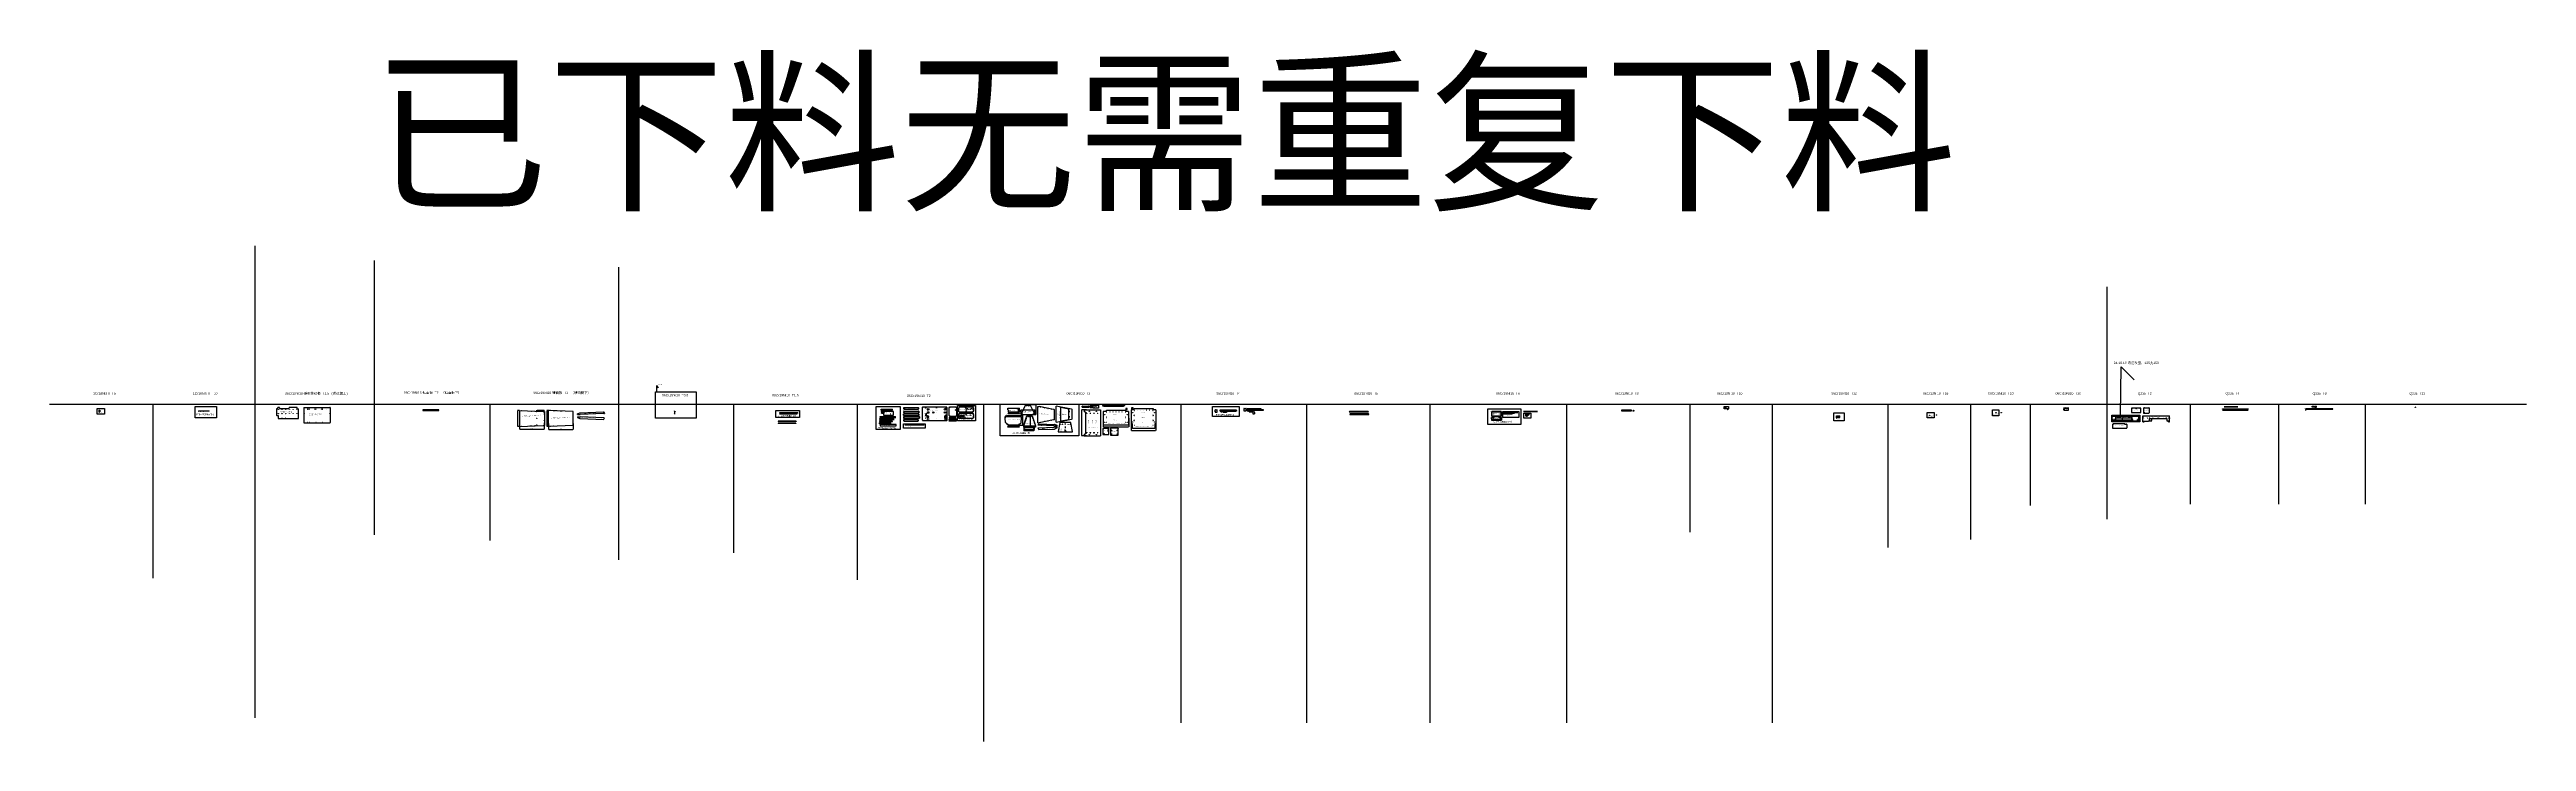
# Model space of a CAD drawing. Extents: x -6447 to 149024, y 3090 to 46524.
import ezdxf

# ---------------------------------------------------------------- set-up
doc = ezdxf.new("R2010")
doc.units = 0
for name, pattern in [('ACAD_ISO03W100', [30, 12, -18]), ('CENTER', [10.16, 6.35, -1.27, 1.27, -1.27]), ('CENTERX2', [20.32, 12.7, -2.54, 2.54, -2.54])]:
    doc.linetypes.add(name, pattern=pattern)
doc.layers.get('0').update_dxf_attribs({"linetype": 'CONTINUOUS'})
doc.layers.get('DEFPOINTS').update_dxf_attribs({"linetype": 'CONTINUOUS'})
doc.layers.add('标注层', color=1, linetype='CONTINUOUS')
doc.styles.get("Standard").update_dxf_attribs({"font": 'arial.ttf'})
doc.styles.add('文字', font='')
doc.styles.get('文字').set_extended_font_data('SimSun')
doc.dimstyles.new('0000', dxfattribs={"dimtxt": 30, "dimasz": 20, "dimexe": 1.25, "dimexo": 0.625, "dimtad": 1, "dimtxsty": 'STANDARD', "dimcen": 2.5, "dimazin": 3, "dimtfac": 1, "dimtmove": 0, "dimatfit": 3})
doc.dimstyles.new('ISO-25', dxfattribs={"dimtxt": 2.5, "dimasz": 2.5, "dimexe": 1.25, "dimexo": 0.625, "dimtad": 1, "dimtxsty": 'STANDARD', "dimcen": 2.5, "dimazin": 3, "dimtfac": 1, "dimtmove": 0, "dimatfit": 3})

# ---------------------------------------------------------------- blocks, each defined once
blk = doc.blocks.new('181060000-1___板')
at = {"color": 7, "linetype": 'CONTINUOUS'}
for p, q in [((20072, -4337), (19352, -4337)), ((19352, -4337), (19352, -4357)), ((19352, -4357), (20072, -4357)), ((20072, -4357), (20072, -4337))]:
    blk.add_line(p, q, dxfattribs=at)
for centre in [(19366, -4347), (19539, -4347), (19712, -4347), (19885, -4347), (20058, -4347)]:
    blk.add_circle(centre, 3, dxfattribs=at)
at = {"color": 3, "insert": (19545, -4342), "char_height": 7.875, "width": 280.18, "attachment_point": 1}
blk.add_mtext('181060000-1{\\fSimSun|b0|i0|c134|p2;   板  }06Cr19Ni10   T2   1{\\fSimSun|b0|i0|c134|p2;件}/{\\fSimSun|b0|i0|c134|p2;套}  {\\fSimSun|b0|i0|c134|p2;共2件}', dxfattribs=at)
blk = doc.blocks.new('*D2')
at = {"color": 0}
for p, q in [((45752, 23902), (45722, 23902)), ((45752, 23882), (45722, 23882)), ((45723, 23900), (45723, 23885))]:
    blk.add_line(p, q, dxfattribs=at)
for points in [[(45722, 23900), (45723, 23900), (45723, 23902)], [(45722, 23885), (45723, 23885), (45723, 23882)]]:
    blk.add_solid(points, dxfattribs=at)
at = {"layer": 'DEFPOINTS', "color": 0}
for p in [(45723, 23882), (45753, 23902), (45753, 23882)]:
    blk.add_point(p, dxfattribs=at)
at = {"color": 0, "insert": (45721, 23892), "char_height": 2.5, "attachment_point": 5, "rotation": 90}
blk.add_mtext('20', dxfattribs=at)
blk = doc.blocks.new('*D3')
at = {"color": 0}
for p, q in [((45753, 23893), (45753, 23941)), ((45755, 23939), (46470, 23939)), ((46473, 23893), (46473, 23941))]:
    blk.add_line(p, q, dxfattribs=at)
for points in [[(45755, 23940), (45755, 23939), (45753, 23939)], [(46470, 23940), (46470, 23939), (46473, 23939)]]:
    blk.add_solid(points, dxfattribs=at)
at = {"layer": 'DEFPOINTS', "color": 0}
for p in [(45753, 23892), (46473, 23939), (46473, 23892)]:
    blk.add_point(p, dxfattribs=at)
at = {"color": 0, "insert": (46113, 23941), "char_height": 2.5, "attachment_point": 5}
blk.add_mtext('720', dxfattribs=at)
blk = doc.blocks.new('181060000-3__挡板')
at = {"color": 7, "linetype": 'CONTINUOUS'}
for p, q in [((28375, -1833), (28375, -1756)), ((28375, -1833), (28379, -1833)), ((28380, -1834), (28380, -1967)), ((29097, -1967), (28380, -1967)), ((29093, -1746), (28385, -1746)), ((29097, -1834), (29097, -1967)), ((29103, -1833), (29098, -1833)), ((29103, -1833), (29103, -1756))]:
    blk.add_line(p, q, dxfattribs=at)
for centre, radius, start, end in [((28385, -1756), 10, 90, 180), ((28379, -1834), 1, 0, 90), ((29093, -1756), 10, 0, 90), ((29098, -1834), 1, 90, 180)]:
    blk.add_arc(centre, radius, start, end, dxfattribs=at)
at = {"color": 3, "insert": (28443, -1842), "char_height": 21, "width": 432.81, "attachment_point": 1}
blk.add_mtext('181060000-3{\\fSimSun|b0|i0|c134|p2;  挡板  }06Cr19Ni10   T3    1{\\fSimSun|b0|i0|c134|p2;件}/{\\fSimSun|b0|i0|c134|p2;套}  {\\fSimSun|b0|i0|c134|p2;共2件}', dxfattribs=at)
blk = doc.blocks.new('*D5')
at = {"color": 0}
for p, q in [((53709, 23958), (53709, 24022)), ((53712, 24021), (54435, 24021)), ((54437, 23945), (54437, 24022))]:
    blk.add_line(p, q, dxfattribs=at)
for points in [[(53712, 24021), (53712, 24021), (53709, 24021)], [(54435, 24021), (54435, 24021), (54437, 24021)]]:
    blk.add_solid(points, dxfattribs=at)
at = {"layer": 'DEFPOINTS', "color": 0}
for p in [(53709, 23957), (54437, 24021), (54437, 23944)]:
    blk.add_point(p, dxfattribs=at)
at = {"color": 0, "insert": (54073, 24023), "char_height": 2.5, "attachment_point": 5}
blk.add_mtext('728', dxfattribs=at)
blk = doc.blocks.new('*D6')
at = {"color": 0}
for p, q in [((54277, 23992), (54350, 23992)), ((54277, 23771), (54350, 23771)), ((54349, 23990), (54349, 23773))]:
    blk.add_line(p, q, dxfattribs=at)
for points in [[(54348, 23990), (54349, 23990), (54349, 23992)], [(54348, 23773), (54349, 23773), (54349, 23771)]]:
    blk.add_solid(points, dxfattribs=at)
at = {"layer": 'DEFPOINTS', "color": 0}
for p in [(54276, 23992), (54276, 23771), (54349, 23771)]:
    blk.add_point(p, dxfattribs=at)
at = {"color": 0, "insert": (54347, 23882), "char_height": 2.5, "attachment_point": 5, "rotation": 90}
blk.add_mtext('221,37', dxfattribs=at)
blk = doc.blocks.new('A$C791A6CF0')
for p, q in [((0, 13), (714, 13)), ((0, 1), (0, 13)), ((714, 1), (0, 1)), ((714, 13), (714, 1))]:
    blk.add_line(p, q)
at = {"color": 3, "insert": (108, 13), "char_height": 7.5, "width": 267.17, "attachment_point": 1}
blk.add_mtext('{\\fSimSun|b0|i0|c134|p2;板} 181062000-1   06Cr19Ni10   T3  2{\\fSimSun|b0|i0|c134|p2;件}/{\\fSimSun|b0|i0|c134|p2;套 共}4{\\fSimSun|b0|i0|c134|p2;件}', dxfattribs=at)
blk = doc.blocks.new('181062000-2')
at = {"color": 7, "linetype": 'CONTINUOUS'}
for p, q in [((8266, -4969), (8265, -4953)), ((8279, -4949), (8266, -4969)), ((8267, -4978), (8283, -4951)), ((8293, -5269), (8267, -4978)), ((8270, -4929), (8338, -4816)), ((8283, -4951), (8279, -4949)), ((8363, -5324), (8316, -5302)), ((8338, -4816), (8421, -4809)), ((8366, -5367), (8363, -5324)), ((8366, -5367), (8425, -5362)), ((8427, -4808), (8421, -4809)), ((8425, -5362), (8421, -5366)), ((8421, -5366), (8421, -5420)), ((8421, -5420), (9141, -5420)), ((9141, -5420), (8421, -5420)), ((8427, -4808), (9139, -4808)), ((9137, -5362), (9195, -5367)), ((9141, -5366), (9137, -5362)), ((9224, -4816), (9141, -4809)), ((9141, -5366), (9141, -5420)), ((9195, -5367), (9199, -5324)), ((9199, -5324), (9246, -5302)), ((9292, -4929), (9224, -4816)), ((9269, -5269), (9295, -4978)), ((9279, -4951), (9283, -4949)), ((9295, -4978), (9279, -4951)), ((9283, -4949), (9296, -4969)), ((9296, -4969), (9297, -4953))]:
    blk.add_line(p, q, dxfattribs=at)
at = {"color": 6, "linetype": 'CONTINUOUS'}
for p, q in [((8353, -4825), (8349, -4826)), ((8349, -4826), (8349, -4827)), ((8349, -4827), (8353, -4828)), ((8361, -4824), (8353, -4825)), ((8353, -4828), (8361, -4827)), ((8361, -4827), (8361, -4824)), ((8399, -5353), (8395, -5354)), ((8395, -5354), (8395, -5355)), ((8395, -5355), (8399, -5356)), ((8407, -5352), (8399, -5353)), ((8399, -5356), (8408, -5355)), ((8408, -5355), (8407, -5352)), ((8412, -5362), (8414, -5353)), ((8414, -5363), (8412, -5362)), ((8415, -5361), (8419, -5347)), ((8417, -5343), (8420, -5333)), ((9145, -5343), (9142, -5333)), ((9147, -5361), (9143, -5347)), ((9150, -5362), (9148, -5353)), ((9148, -5363), (9150, -5362)), ((9154, -5355), (9155, -5352)), ((9163, -5356), (9154, -5355)), ((9155, -5352), (9163, -5353)), ((9163, -5353), (9167, -5354)), ((9166, -5355), (9163, -5356)), ((9167, -5354), (9166, -5355)), ((9201, -4827), (9201, -4824)), ((9201, -4824), (9209, -4825)), ((9209, -4828), (9201, -4827)), ((9209, -4825), (9213, -4826)), ((9213, -4827), (9209, -4828)), ((9213, -4826), (9213, -4827))]:
    blk.add_line(p, q, dxfattribs=at)
at = {"color": 6, "linetype": 'CENTERX2'}
for p, q in [((8424, -4816), (8424, -4808)), ((8424, -5362), (8424, -5358)), ((8428, -5363), (8424, -5363)), ((9138, -5363), (9132, -5363)), ((9138, -4808), (9138, -4816)), ((9138, -5356), (9138, -5362))]:
    blk.add_line(p, q, dxfattribs=at)
at = {"color": 7, "linetype": 'CONTINUOUS'}
for centre, start, end in [((8305, -4949), 149.03845, 185.0367), ((8332, -5265), 185.0367, 245.05506), ((9230, -5265), 294.94494, 354.9633), ((9257, -4949), 354.9633, 30.96155)]:
    blk.add_arc(centre, 40, start, end, dxfattribs=at)
blk.add_open_spline([(9141, -4809), (9141, -4809), (9140, -4808), (9140, -4808), (9139, -4808)], degree=3, knots=[0, 0, 0, 0, 0.57776203, 1, 1, 1, 1], dxfattribs=at)
at = {"color": 3, "insert": (8445, -5076), "char_height": 25, "width": 785.07, "attachment_point": 1}
blk.add_mtext('{\\fSimSun|b0|i0|c134|p2;弯板} 181062000-2  06Cr19Ni10 T3  1{\\fSimSun|b0|i0|c134|p2;件}/{\\fSimSun|b0|i0|c134|p2;套} {\\fSimSun|b0|i0|c134|p2;共}2{\\fSimSun|b0|i0|c134|p2;件}', dxfattribs=at)
blk = doc.blocks.new('*D9')
at = {"color": 0}
for p, q in [((53538, 23423), (53538, 23482)), ((53540, 23481), (54568, 23481)), ((54570, 23423), (54570, 23482))]:
    blk.add_line(p, q, dxfattribs=at)
for points in [[(53540, 23482), (53540, 23481), (53538, 23481)], [(54568, 23482), (54568, 23481), (54570, 23481)]]:
    blk.add_solid(points, dxfattribs=at)
at = {"layer": 'DEFPOINTS', "color": 0}
for p in [(53538, 23422), (54570, 23481), (54570, 23422)]:
    blk.add_point(p, dxfattribs=at)
at = {"color": 0, "insert": (54054, 23483), "char_height": 2.5, "attachment_point": 5}
blk.add_mtext('1032,88', dxfattribs=at)
blk = doc.blocks.new('*D10')
at = {"color": 0}
for p, q in [((54306, 23563), (54634, 23563)), ((54633, 23560), (54633, 22953)), ((54346, 22951), (54634, 22951))]:
    blk.add_line(p, q, dxfattribs=at)
for points in [[(54632, 23560), (54633, 23560), (54633, 23563)], [(54632, 22953), (54633, 22953), (54633, 22951)]]:
    blk.add_solid(points, dxfattribs=at)
at = {"layer": 'DEFPOINTS', "color": 0}
for p in [(54305, 23563), (54345, 22951), (54633, 22951)]:
    blk.add_point(p, dxfattribs=at)
at = {"color": 0, "insert": (54631, 23257), "char_height": 2.5, "attachment_point": 5, "rotation": 90}
blk.add_mtext('611,99', dxfattribs=at)
blk = doc.blocks.new('A$C772A0FB7')
at = {"color": 7, "linetype": 'CONTINUOUS'}
for p, q in [((-8, 277), (622, 277)), ((-8, 277), (-8, 37)), ((-8, 37), (622, 37)), ((622, 277), (622, 37))]:
    blk.add_line(p, q, dxfattribs=at)
at = {"color": 6, "linetype": 'CENTERX2'}
for p, q in [((4, 194), (-8, 194)), ((5, 111), (-8, 111)), ((622, 194), (608, 194)), ((622, 111), (608, 111))]:
    blk.add_line(p, q, dxfattribs=at)
at = {"color": 7, "linetype": 'CONTINUOUS'}
for centre in [(7, 153), (117, 153), (497, 153), (607, 153)]:
    blk.add_circle(centre, 4.25, dxfattribs=at)
at = {"color": 3, "insert": (55, 258), "char_height": 25, "width": 508.95, "attachment_point": 1}
blk.add_mtext('{\\fSimSun|b0|i0|c134|p2;弯板} 181062000-3  06Cr19Ni10 T6 {\\fSimSun|b0|i0|c134|p2;1件/套 共}2{\\fSimSun|b0|i0|c134|p2;件}', dxfattribs=at)
blk = doc.blocks.new('*D12')
at = {"color": 0}
for p, q in [((84065, 23774), (84065, 23797)), ((84675, 23796), (84085, 23796)), ((84695, 23774), (84695, 23797))]:
    blk.add_line(p, q, dxfattribs=at)
for points in [[(84085, 23799), (84085, 23792), (84065, 23796)], [(84675, 23799), (84675, 23792), (84695, 23796)]]:
    blk.add_solid(points, dxfattribs=at)
at = {"layer": 'DEFPOINTS', "color": 0}
for p in [(84065, 23796), (84065, 23773), (84695, 23773)]:
    blk.add_point(p, dxfattribs=at)
at = {"color": 0, "insert": (84380, 23812), "char_height": 30, "attachment_point": 5}
blk.add_mtext('630', dxfattribs=at)
blk = doc.blocks.new('*D13')
at = {"color": 0}
for p, q in [((84622, 23773), (84654, 23773)), ((84622, 23533), (84654, 23533)), ((84653, 23753), (84653, 23553))]:
    blk.add_line(p, q, dxfattribs=at)
for points in [[(84650, 23753), (84656, 23753), (84653, 23773)], [(84650, 23553), (84656, 23553), (84653, 23533)]]:
    blk.add_solid(points, dxfattribs=at)
at = {"layer": 'DEFPOINTS', "color": 0}
for p in [(84621, 23773), (84621, 23533), (84653, 23533)]:
    blk.add_point(p, dxfattribs=at)
at = {"color": 0, "insert": (84634, 23653), "char_height": 30, "attachment_point": 5, "rotation": 90}
blk.add_mtext('240,12', dxfattribs=at)
blk = doc.blocks.new('A$C7CB252C5')
for p, q in [((0, 34), (713, 34)), ((0, 0), (0, 34)), ((713, 34), (713, 0)), ((713, 0), (0, 0))]:
    blk.add_line(p, q)
at = {"color": 3, "insert": (146, 22), "char_height": 7.812, "width": 253.58, "attachment_point": 1}
blk.add_mtext('{\\fSimSun|b0|i0|c134|p2;板} 181062000-4   06Cr19Ni10   T3   {\\fSimSun|b0|i0|c134|p2;1件/套 共}2{\\fSimSun|b0|i0|c134|p2;件}', dxfattribs=at)
blk = doc.blocks.new('A$C6DA17B90')
blk.add_line((0, 50), (216, 50))
at = {"color": 7, "linetype": 'CONTINUOUS'}
for p, q in [((0, 0), (0, 50)), ((0, 50), (226, 50)), ((226, 0), (226, 50)), ((0, 0), (226, 0))]:
    blk.add_line(p, q, dxfattribs=at)
at = {"color": 6, "linetype": 'CENTERX2'}
for p, q in [((62, 0), (62, 50)), ((163, 50), (163, 0))]:
    blk.add_line(p, q, dxfattribs=at)
for centre in [(73, 25), (153, 25)]:
    blk.add_circle(centre, 1)
at = {"color": 3, "insert": (5, 43), "char_height": 10, "attachment_point": 1}
blk.add_mtext_dynamic_manual_height_columns('{\\fSimSun|b0|i0|c134|p2;板 163062000-5 06Cr19Ni10 T12 2件/套 共4件}', width=186.04, gutter_width=12.5, heights=[38.7], dxfattribs=at)
blk = doc.blocks.new('*D16')
at = {"color": 0}
for p, q in [((105707, 23483), (105707, 23532)), ((105709, 23530), (105930, 23530)), ((105932, 23483), (105932, 23532))]:
    blk.add_line(p, q, dxfattribs=at)
for points in [[(105709, 23531), (105709, 23530), (105707, 23530)], [(105930, 23531), (105930, 23530), (105932, 23530)]]:
    blk.add_solid(points, dxfattribs=at)
at = {"layer": 'DEFPOINTS', "color": 0}
for p in [(105707, 23482), (105932, 23530), (105932, 23482)]:
    blk.add_point(p, dxfattribs=at)
at = {"color": 0, "insert": (105819, 23533), "char_height": 2.5, "attachment_point": 5}
blk.add_mtext('225,52', dxfattribs=at)
blk = doc.blocks.new('*D17')
at = {"color": 0}
for p, q in [((105697, 23381), (105777, 23455)), ((105780, 23458), (105779, 23456)), ((105782, 23459), (105784, 23461))]:
    blk.add_line(p, q, dxfattribs=at)
for points in [[(105776, 23455), (105777, 23454), (105779, 23456)], [(105782, 23460), (105782, 23459), (105780, 23458)]]:
    blk.add_solid(points, dxfattribs=at)
at = {"layer": 'DEFPOINTS', "color": 0}
for p in [(105779, 23456), (105780, 23458)]:
    blk.add_point(p, dxfattribs=at)
at = {"color": 0, "insert": (105698, 23384), "char_height": 2.5, "attachment_point": 5, "rotation": 42.96805}
blk.add_mtext('∅2', dxfattribs=at)
blk = doc.blocks.new('181062000-5')
at = {"linetype": 'CONTINUOUS'}
for p, q in [((7628, -5627), (7350, -6221)), ((7629, -5625), (7628, -5627)), ((7629, -5625), (7647, -5632)), ((7647, -5632), (7647, -5632)), ((7647, -5632), (7665, -5637)), ((7666, -5637), (7665, -5637)), ((7666, -5637), (7684, -5640)), ((7685, -5641), (7684, -5640)), ((7685, -5641), (7703, -5643)), ((7704, -5643), (7703, -5643)), ((7704, -5643), (7722, -5644)), ((7723, -5644), (7722, -5644)), ((7723, -5644), (7741, -5645)), ((7742, -5645), (7741, -5645)), ((7742, -5645), (7761, -5645)), ((7762, -5645), (7761, -5645)), ((7762, -5645), (7780, -5645)), ((7780, -5645), (7799, -5645)), ((7800, -5645), (7799, -5645)), ((7800, -5645), (7818, -5645)), ((7819, -5645), (7818, -5645)), ((7819, -5645), (7838, -5644)), ((7839, -5644), (7838, -5644)), ((7839, -5644), (7857, -5643)), ((7858, -5643), (7857, -5643)), ((7858, -5643), (7876, -5641)), ((7877, -5640), (7876, -5641)), ((7877, -5640), (7895, -5637)), ((7896, -5637), (7895, -5637)), ((7896, -5637), (7913, -5632)), ((7914, -5632), (7913, -5632)), ((7914, -5632), (7932, -5625)), ((7932, -5627), (7932, -5625)), ((8211, -6221), (7932, -5627)), ((7350, -6221), (7422, -6245)), ((7424, -6246), (7422, -6245)), ((7424, -6246), (8137, -6246)), ((8137, -6246), (8139, -6245)), ((8139, -6245), (8211, -6221))]:
    blk.add_line(p, q, dxfattribs=at)
at = {"color": 6, "linetype": 'CENTERX2'}
for p, q in [((7422, -6246), (7441, -6188)), ((7422, -6246), (7443, -6189)), ((7422, -6246), (7444, -6190)), ((7422, -6246), (7446, -6191)), ((7423, -6246), (7450, -6192)), ((7423, -6246), (7451, -6193)), ((7423, -6246), (7453, -6194)), ((7423, -6246), (7454, -6194)), ((7630, -5677), (7647, -5632)), ((7648, -5680), (7666, -5637)), ((7666, -5683), (7684, -5640)), ((7683, -5686), (7704, -5643)), ((7700, -5689), (7723, -5644)), ((7717, -5692), (7742, -5645)), ((7733, -5694), (7761, -5645)), ((7749, -5697), (7780, -5645)), ((7780, -5645), (7812, -5698)), ((7800, -5645), (7828, -5696)), ((7819, -5645), (7844, -5693)), ((7838, -5644), (7861, -5690)), ((7857, -5643), (7878, -5687)), ((7876, -5640), (7895, -5684)), ((7895, -5637), (7913, -5681)), ((7914, -5632), (7931, -5678)), ((8108, -6197), (8137, -6246)), ((8109, -6196), (8138, -6246)), ((8111, -6195), (8138, -6246)), ((8112, -6194), (8138, -6246)), ((8115, -6192), (8138, -6246)), ((8117, -6191), (8139, -6246)), ((8118, -6190), (8139, -6246)), ((8120, -6188), (8139, -6246))]:
    blk.add_line(p, q, dxfattribs=at)
for p, q in [((7423, -6246), (7448, -6192)), ((7621, -5650), (7629, -5626)), ((7932, -5626), (7940, -5650)), ((8114, -6193), (8138, -6246))]:
    blk.add_line(p, q)
at = {"color": 3, "insert": (7519, -6053), "char_height": 25, "width": 502.79, "attachment_point": 1}
blk.add_mtext('{\\fSimSun|b0|i0|c134|p2;下板} 181062000-5  06Cr19Ni10 T=3  1{\\fSimSun|b0|i0|c134|p2;件/套  共2件}', dxfattribs=at)
blk = doc.blocks.new('*D19')
at = {"color": 0}
for p, q in [((54531, 23638), (54531, 23912)), ((54533, 23911), (55389, 23911)), ((55392, 23638), (55392, 23912))]:
    blk.add_line(p, q, dxfattribs=at)
for points in [[(54533, 23911), (54533, 23911), (54531, 23911)], [(55389, 23911), (55389, 23911), (55392, 23911)]]:
    blk.add_solid(points, dxfattribs=at)
at = {"layer": 'DEFPOINTS', "color": 0}
for p in [(54531, 23637), (55392, 23911), (55392, 23637)]:
    blk.add_point(p, dxfattribs=at)
at = {"color": 0, "insert": (54961, 23913), "char_height": 2.5, "attachment_point": 5}
blk.add_mtext('860,85', dxfattribs=at)
blk = doc.blocks.new('*D20')
at = {"color": 0}
for p, q in [((55113, 24232), (55455, 24232)), ((55205, 23611), (55455, 23611)), ((55454, 24230), (55454, 23614))]:
    blk.add_line(p, q, dxfattribs=at)
for points in [[(55453, 24230), (55454, 24230), (55454, 24232)], [(55453, 23614), (55454, 23614), (55454, 23611)]]:
    blk.add_solid(points, dxfattribs=at)
at = {"layer": 'DEFPOINTS', "color": 0}
for p in [(55113, 24232), (55205, 23611), (55454, 23611)]:
    blk.add_point(p, dxfattribs=at)
at = {"color": 0, "insert": (55452, 23922), "char_height": 2.5, "attachment_point": 5, "rotation": 90}
blk.add_mtext('620,94', dxfattribs=at)
blk = doc.blocks.new('弯板_181062000-6')
at = {"color": 7, "linetype": 'CONTINUOUS'}
for p, q in [((44335, 29), (44043, 29)), ((44043, -9), (44043, 29)), ((44335, 29), (44043, 29)), ((44335, 29), (44335, -9)), ((43874, -77), (43874, -9)), ((44043, -9), (43874, -9)), ((43874, -77), (43991, -77)), ((43991, -123), (43991, -77)), ((44387, -123), (43991, -123)), ((44504, -9), (44335, -9)), ((44387, -77), (44504, -77)), ((44387, -77), (44387, -123)), ((44504, -77), (44504, -9))]:
    blk.add_line(p, q, dxfattribs=at)
at = {"color": 6, "linetype": 'CENTERX2'}
for p, q in [((43995, -84), (43991, -84)), ((44043, -2), (44045, -2)), ((44328, -2), (44335, -2)), ((44387, -84), (44381, -84))]:
    blk.add_line(p, q, dxfattribs=at)
at = {"color": 7, "linetype": 'CONTINUOUS'}
for centre in [(43889, -43), (43999, -43), (44379, -43), (44489, -43)]:
    blk.add_circle(centre, 4.25, dxfattribs=at)
at = {"color": 3, "insert": (44010, -24), "char_height": 18.75, "width": 346.85, "attachment_point": 1}
blk.add_mtext('{\\fSimSun|b0|i0|c134|p2;弯板} 181062000-6  06Cr19Ni10 T6 {\\fSimSun|b0|i0|c134|p2;1件/套 共}2{\\fSimSun|b0|i0|c134|p2;件}', dxfattribs=at)
blk = doc.blocks.new('*D22')
at = {"color": 0}
for p, q in [((84059, 23419), (84059, 23249)), ((84689, 23419), (84689, 23249)), ((84061, 23251), (84686, 23251))]:
    blk.add_line(p, q, dxfattribs=at)
for points in [[(84061, 23251), (84061, 23250), (84059, 23251)], [(84686, 23251), (84686, 23250), (84689, 23251)]]:
    blk.add_solid(points, dxfattribs=at)
at = {"layer": 'DEFPOINTS', "color": 0}
for p in [(84059, 23420), (84689, 23420), (84689, 23251)]:
    blk.add_point(p, dxfattribs=at)
at = {"color": 0, "insert": (84374, 23253), "char_height": 2.5, "attachment_point": 5}
blk.add_mtext('630', dxfattribs=at)
blk = doc.blocks.new('*D23')
at = {"color": 0}
for p, q in [((84490, 23458), (84631, 23458)), ((84630, 23456), (84630, 23308)), ((84490, 23306), (84631, 23306))]:
    blk.add_line(p, q, dxfattribs=at)
for points in [[(84630, 23456), (84631, 23456), (84630, 23458)], [(84630, 23308), (84631, 23308), (84630, 23306)]]:
    blk.add_solid(points, dxfattribs=at)
at = {"layer": 'DEFPOINTS', "color": 0}
for p in [(84490, 23458), (84490, 23306), (84630, 23306)]:
    blk.add_point(p, dxfattribs=at)
at = {"color": 0, "insert": (84628, 23382), "char_height": 2.5, "attachment_point": 5, "rotation": 90}
blk.add_mtext('152,62', dxfattribs=at)
blk = doc.blocks.new('181062000-7')
at = {"color": 7, "linetype": 'CONTINUOUS'}
for p, q in [((8596, -5264), (8803, -4639)), ((8813, -4642), (8803, -4639)), ((8830, -4649), (8813, -4642)), ((8831, -4649), (8830, -4649)), ((8849, -4655), (8831, -4649)), ((8849, -4655), (8849, -4655)), ((8867, -4659), (8849, -4655)), ((8868, -4659), (8867, -4659)), ((8886, -4662), (8868, -4659)), ((8887, -4662), (8886, -4662)), ((8906, -4664), (8887, -4662)), ((8906, -4664), (8906, -4664)), ((8925, -4664), (8906, -4664)), ((9021, -4664), (9003, -4664)), ((9022, -4664), (9021, -4664)), ((9040, -4662), (9022, -4664)), ((9041, -4662), (9040, -4662)), ((9059, -4659), (9041, -4662)), ((9060, -4659), (9059, -4659)), ((9078, -4655), (9060, -4659)), ((9079, -4655), (9078, -4655)), ((9096, -4649), (9079, -4655)), ((9097, -4649), (9096, -4649)), ((9114, -4642), (9097, -4649)), ((9114, -4642), (9124, -4639)), ((9124, -4639), (9332, -5264)), ((8596, -5264), (8605, -5267)), ((8605, -5267), (8607, -5268)), ((8607, -5268), (9320, -5268)), ((8926, -4665), (8925, -4664)), ((8944, -4665), (8926, -4665)), ((8945, -4665), (8944, -4665)), ((8964, -4665), (8945, -4665)), ((8982, -4665), (8964, -4665)), ((8983, -4665), (8982, -4665)), ((9002, -4665), (8983, -4665)), ((9003, -4664), (9002, -4665)), ((9322, -5267), (9320, -5268)), ((9322, -5267), (9332, -5264))]:
    blk.add_line(p, q, dxfattribs=at)
at = {"color": 6}
for p, q in [((8806, -4661), (8803, -4671)), ((8811, -4647), (8808, -4657)), ((9116, -4647), (9119, -4657)), ((9121, -4661), (9124, -4671)), ((8601, -5257), (8599, -5263)), ((8606, -5243), (8603, -5252)), ((8611, -5229), (8608, -5238)), ((8616, -5214), (8613, -5224)), ((8621, -5200), (8617, -5210)), ((8626, -5186), (8622, -5195)), ((8630, -5172), (8627, -5181)), ((8635, -5158), (8632, -5167)), ((8640, -5143), (8637, -5153)), ((8645, -5129), (8642, -5139)), ((8650, -5115), (8647, -5125)), ((8655, -5101), (8652, -5110)), ((8660, -5087), (8657, -5096)), ((8665, -5073), (8661, -5082)), ((8670, -5058), (8666, -5068)), ((8674, -5044), (8671, -5054)), ((8679, -5030), (8676, -5039)), ((8679, -5030), (8676, -5039)), ((8684, -5016), (8681, -5025)), ((8689, -5002), (8686, -5011)), ((8689, -5002), (8686, -5011)), ((8694, -4987), (8691, -4997)), ((8699, -4973), (8696, -4983)), ((8704, -4959), (8700, -4969)), ((8709, -4945), (8705, -4954)), ((8713, -4931), (8710, -4940)), ((8718, -4917), (8715, -4926)), ((8723, -4902), (8720, -4912)), ((8728, -4888), (8725, -4898)), ((8733, -4874), (8730, -4883)), ((8738, -4860), (8735, -4869)), ((8743, -4846), (8740, -4855)), ((8748, -4831), (8744, -4841)), ((8753, -4817), (8749, -4827)), ((8757, -4803), (8754, -4812)), ((8762, -4789), (8759, -4798)), ((8767, -4775), (8764, -4784)), ((8772, -4761), (8769, -4770)), ((8777, -4746), (8774, -4756)), ((8782, -4732), (8779, -4742)), ((8787, -4718), (8783, -4727)), ((8792, -4704), (8788, -4713)), ((8796, -4690), (8793, -4699)), ((8801, -4675), (8798, -4685)), ((9126, -4675), (9129, -4685)), ((9131, -4690), (9134, -4699)), ((9136, -4704), (9139, -4713)), ((9141, -4718), (9144, -4727)), ((9145, -4732), (9149, -4742)), ((9150, -4746), (9154, -4756)), ((9155, -4761), (9158, -4770)), ((9160, -4775), (9163, -4784)), ((9165, -4789), (9168, -4798)), ((9170, -4803), (9173, -4812)), ((9175, -4817), (9178, -4827)), ((9180, -4831), (9183, -4841)), ((9185, -4846), (9188, -4855)), ((9189, -4860), (9193, -4869)), ((9194, -4874), (9198, -4883)), ((9199, -4888), (9202, -4898)), ((9204, -4902), (9207, -4912)), ((9209, -4917), (9212, -4926)), ((9214, -4931), (9217, -4940)), ((9219, -4945), (9222, -4954)), ((9224, -4959), (9227, -4969)), ((9228, -4973), (9232, -4983)), ((9233, -4987), (9237, -4997)), ((9238, -5002), (9241, -5011)), ((9243, -5016), (9246, -5025)), ((9248, -5030), (9251, -5039)), ((9253, -5044), (9256, -5054)), ((9258, -5058), (9261, -5068)), ((9263, -5073), (9266, -5082)), ((9268, -5087), (9271, -5096)), ((9272, -5101), (9276, -5110)), ((9277, -5115), (9281, -5125)), ((9282, -5129), (9285, -5139)), ((9287, -5143), (9290, -5153)), ((9292, -5158), (9295, -5167)), ((9297, -5172), (9300, -5181)), ((9302, -5186), (9305, -5195)), ((9307, -5200), (9310, -5210)), ((9311, -5214), (9315, -5224)), ((9316, -5229), (9320, -5238)), ((9321, -5243), (9324, -5252)), ((9326, -5257), (9328, -5263))]:
    blk.add_line(p, q, dxfattribs=at)
at = {"color": 6, "linetype": 'CENTERX2'}
for p, q in [((8804, -4670), (8810, -4650)), ((8822, -4674), (8831, -4649)), ((8840, -4678), (8849, -4655)), ((8858, -4682), (8868, -4659)), ((8876, -4686), (8887, -4662)), ((8893, -4690), (8906, -4664)), ((9021, -4664), (9034, -4689)), ((9040, -4662), (9051, -4685)), ((9059, -4659), (9069, -4680)), ((9078, -4655), (9086, -4675)), ((9097, -4649), (9104, -4671)), ((9117, -4650), (9122, -4666)), ((9123, -4670), (9117, -4650)), ((8605, -5267), (8620, -5223)), ((8607, -5268), (8630, -5228)), ((8609, -5258), (8623, -5224)), ((8609, -5258), (8621, -5224)), ((8609, -5260), (8624, -5225)), ((8609, -5262), (8626, -5226)), ((8612, -5257), (8628, -5227)), ((8613, -5257), (8629, -5228)), ((8910, -4694), (8925, -4665)), ((8926, -4698), (8944, -4665)), ((8942, -4701), (8964, -4665)), ((8964, -4665), (8986, -4702)), ((8983, -4665), (9001, -4698)), ((9002, -4665), (9017, -4693)), ((9294, -5223), (9321, -5268)), ((9296, -5223), (9315, -5257)), ((9298, -5223), (9315, -5257)), ((9299, -5223), (9318, -5262)), ((9303, -5223), (9318, -5260)), ((9304, -5223), (9318, -5258)), ((9306, -5223), (9319, -5258)), ((9308, -5223), (9322, -5267))]:
    blk.add_line(p, q, dxfattribs=at)
for p, q in [((8606, -5268), (8625, -5226)), ((9301, -5223), (9321, -5268))]:
    blk.add_line(p, q)
at = {"color": 1}
for p, q in [((9238, -5002), (9241, -5011)), ((9248, -5030), (9251, -5039))]:
    blk.add_line(p, q, dxfattribs=at)
at = {"color": 3, "insert": (8728, -5095), "char_height": 25, "width": 476.29, "attachment_point": 1}
blk.add_mtext('{\\fSimSun|b0|i0|c134|p2;上板} 181062000-7 06Cr19Ni10 T3  1{\\fSimSun|b0|i0|c134|p2;件}/{\\fSimSun|b0|i0|c134|p2;套} {\\fSimSun|b0|i0|c134|p2;共}2{\\fSimSun|b0|i0|c134|p2;件}', dxfattribs=at)
blk = doc.blocks.new('*D25')
at = {"color": 0}
for p, q in [((54694, 22912), (54694, 22821)), ((54696, 22822), (55427, 22822)), ((55430, 22912), (55430, 22821))]:
    blk.add_line(p, q, dxfattribs=at)
for points in [[(54696, 22822), (54696, 22822), (54694, 22822)], [(55427, 22822), (55427, 22822), (55430, 22822)]]:
    blk.add_solid(points, dxfattribs=at)
at = {"layer": 'DEFPOINTS', "color": 0}
for p in [(54694, 22912), (55430, 22912), (55430, 22822)]:
    blk.add_point(p, dxfattribs=at)
at = {"color": 0, "insert": (55062, 22824), "char_height": 2.5, "attachment_point": 5}
blk.add_mtext('735,82', dxfattribs=at)
blk = doc.blocks.new('*D26')
at = {"color": 0}
for p, q in [((55221, 23537), (55126, 23537)), ((55128, 22910), (55128, 23534)), ((55174, 22908), (55126, 22908))]:
    blk.add_line(p, q, dxfattribs=at)
for points in [[(55127, 23534), (55128, 23534), (55128, 23537)], [(55127, 22910), (55128, 22910), (55128, 22908)]]:
    blk.add_solid(points, dxfattribs=at)
at = {"layer": 'DEFPOINTS', "color": 0}
for p in [(55128, 23537), (55222, 23537), (55174, 22908)]:
    blk.add_point(p, dxfattribs=at)
at = {"color": 0, "insert": (55125, 23222), "char_height": 2.5, "attachment_point": 5, "rotation": 90}
blk.add_mtext('628,83', dxfattribs=at)
blk = doc.blocks.new('181062000-8W')
at = {"color": 7, "linetype": 'CONTINUOUS'}
for p, q in [((4900, -6235), (4900, -6335)), ((5516, -6235), (4900, -6235)), ((4900, -6335), (5516, -6335)), ((5516, -6335), (5516, -6235))]:
    blk.add_line(p, q, dxfattribs=at)
at = {"color": 3, "insert": (4947, -6258), "char_height": 20, "width": 406.07, "attachment_point": 1}
blk.add_mtext('{\\fSimSun|b0|i0|c134|p2;管} 181062000-8W  06Cr19Ni10  T=3  1{\\fSimSun|b0|i0|c134|p2;件/套  共2件}', dxfattribs=at)
blk = doc.blocks.new('*D29')
at = {"color": 0}
for p, q in [((54714, 22679), (54714, 22599)), ((54716, 22600), (55328, 22600)), ((55330, 22679), (55330, 22599))]:
    blk.add_line(p, q, dxfattribs=at)
for points in [[(54716, 22600), (54716, 22600), (54714, 22600)], [(55328, 22600), (55328, 22600), (55330, 22600)]]:
    blk.add_solid(points, dxfattribs=at)
at = {"layer": 'DEFPOINTS', "color": 0}
for p in [(54714, 22680), (55330, 22680), (55330, 22600)]:
    blk.add_point(p, dxfattribs=at)
at = {"color": 0, "insert": (55022, 22602), "char_height": 2.5, "attachment_point": 5}
blk.add_mtext('616,25', dxfattribs=at)
blk = doc.blocks.new('*D28')
at = {"color": 0}
for p, q in [((55299, 22780), (55379, 22780)), ((55299, 22680), (55379, 22680)), ((55378, 22682), (55378, 22777))]:
    blk.add_line(p, q, dxfattribs=at)
for points in [[(55377, 22777), (55378, 22777), (55378, 22780)], [(55377, 22682), (55378, 22682), (55378, 22680)]]:
    blk.add_solid(points, dxfattribs=at)
at = {"layer": 'DEFPOINTS', "color": 0}
for p in [(55299, 22780), (55299, 22680), (55378, 22780)]:
    blk.add_point(p, dxfattribs=at)
at = {"color": 0, "insert": (55376, 22730), "char_height": 2.5, "attachment_point": 5, "rotation": 90}
blk.add_mtext('100', dxfattribs=at)
blk = doc.blocks.new('101002000293_248011000-2_')
at = {"color": 7, "linetype": 'CONTINUOUS'}
for p, q in [((5227, 2430), (5227, 2560)), ((5237, 2570), (5332, 2570)), ((5237, 2420), (5332, 2420)), ((5241, 2543), (5241, 2537)), ((5244, 2446), (5250, 2446)), ((5250, 2434), (5244, 2434)), ((5253, 2537), (5253, 2543)), ((5316, 2537), (5316, 2543)), ((5325, 2446), (5319, 2446)), ((5319, 2434), (5325, 2434)), ((5328, 2543), (5328, 2537)), ((5342, 2430), (5342, 2560))]:
    blk.add_line(p, q, dxfattribs=at)
for centre, radius, start, end in [((5237, 2560), 10, 90, 180), ((5237, 2430), 10, 180, 270), ((5244, 2440), 6, 90, 270), ((5247, 2543), 6, 0, 180), ((5247, 2537), 6, 180, 0), ((5250, 2440), 6, 270, 90), ((5319, 2440), 6, 90, 270), ((5322, 2543), 6, 0, 180), ((5322, 2537), 6, 180, 0), ((5325, 2440), 6, 270, 90), ((5332, 2560), 10, 0, 90), ((5332, 2430), 10, 270, 0)]:
    blk.add_arc(centre, radius, start, end, dxfattribs=at)
at = {"color": 3, "insert": (5245, 2502), "char_height": 3.5, "width": 87.41, "attachment_point": 1}
blk.add_mtext('101002000293{\\fSimSun|b0|i0|c134|p2;（}248011000-2{\\fSimSun|b0|i0|c134|p2;）}  {\\fSimSun|b0|i0|c134|p2;角板}  06Cr19Ni10  T4  1{\\fSimSun|b0|i0|c134|p2;件}/{\\fSimSun|b0|i0|c134|p2;套}  {\\fSimSun|b0|i0|c134|p2;共}4{\\fSimSun|b0|i0|c134|p2;件}', dxfattribs=at)
blk = doc.blocks.new('101002006379__板')
at = {"color": 7, "linetype": 'CONTINUOUS'}
for p, q in [((7221, 27651), (7221, 27623)), ((7221, 27651), (7221, 27623)), ((7221, 27651), (7221, 27623)), ((7221, 27651), (7221, 27623)), ((7839, 27651), (7221, 27651)), ((7221, 27623), (7839, 27623)), ((7839, 27623), (7839, 27651))]:
    blk.add_line(p, q, dxfattribs=at)
for centre in [(7280, 27637), (7310, 27637), (7750, 27637), (7780, 27637)]:
    blk.add_circle(centre, 2.5, dxfattribs=at)
at = {"color": 3, "insert": (7321, 27645), "char_height": 10.5, "width": 348.23, "attachment_point": 1}
blk.add_mtext('101002006379  {\\fSimSun|b0|i0|c134|p2;板}  06Cr19Ni10 T8   1{\\fSimSun|b0|i0|c134|p2;件}/{\\fSimSun|b0|i0|c134|p2;套}  {\\fSimSun|b0|i0|c134|p2;共3+3件}', dxfattribs=at)
blk = doc.blocks.new('101002006380___板')
at = {"color": 7, "linetype": 'CONTINUOUS'}
for p, q in [((-18277, 27003), (-18907, 27003)), ((-18277, 27003), (-18907, 27003)), ((-18277, 27003), (-18907, 27003)), ((-18907, 27003), (-18907, 26778)), ((-18277, 27003), (-18907, 27003)), ((-18902, 26773), (-18282, 26773)), ((-18277, 26778), (-18277, 27003))]:
    blk.add_line(p, q, dxfattribs=at)
at = {"color": 6, "linetype": 'CONTINUOUS'}
for centre in [(-18852, 26863), (-18852, 26863), (-18852, 26863), (-18722, 26863), (-18722, 26863), (-18722, 26863), (-18462, 26863), (-18462, 26863), (-18462, 26863), (-18332, 26863), (-18332, 26863), (-18332, 26863)]:
    blk.add_circle(centre, 5, dxfattribs=at)
at = {"color": 7, "linetype": 'CONTINUOUS'}
for centre in [(-18842, 26979), (-18812, 26979), (-18372, 26979), (-18342, 26979)]:
    blk.add_circle(centre, 2.5, dxfattribs=at)
for centre, start, end in [((-18902, 26778), 180, 270), ((-18282, 26778), 270, 0)]:
    blk.add_arc(centre, 5, start, end, dxfattribs=at)
at = {"color": 3, "insert": (-18830, 26935), "char_height": 14, "width": 491.03, "attachment_point": 1}
blk.add_mtext('101002006380   {\\fSimSun|b0|i0|c134|p2;板}  {\\fSimSun|b0|i0|c134|p2; }06Cr19Ni10  T2   {\\fSimSun|b0|i0|c134|p2;1件/套  共}3{\\fSimSun|b0|i0|c134|p2;件}', dxfattribs=at)
blk = doc.blocks.new('101002000311_248011110-1___v2')
at = {"color": 7, "linetype": 'CONTINUOUS'}
for p, q in [((37000, -470), (37000, -479)), ((37000, -479), (38038, -479)), ((38028, -460), (37010, -460)), ((38024, -477), (38024, -479)), ((38038, -479), (38038, -470))]:
    blk.add_line(p, q, dxfattribs=at)
at = {"color": 6, "linetype": 'CONTINUOUS'}
for p, q in [((37013, -477), (37013, -479)), ((37016, -474), (37028, -474)), ((37018, -464), (37026, -464)), ((38020, -464), (38008, -464)), ((38021, -474), (38008, -474))]:
    blk.add_line(p, q, dxfattribs=at)
at = {"color": 7, "linetype": 'CONTINUOUS'}
for centre, start, end in [((37010, -470), 90, 180), ((38028, -470), 0, 90)]:
    blk.add_arc(centre, 10, start, end, dxfattribs=at)
at = {"color": 6, "linetype": 'CONTINUOUS'}
for centre, radius, start, end in [((37018, -480), 16, 90, 174.62062), ((37016, -477), 3, 90, 180), ((38020, -480), 16, 5.37938, 90), ((38021, -477), 3, 0, 90)]:
    blk.add_arc(centre, radius, start, end, dxfattribs=at)
at = {"color": 7, "linetype": 'CONTINUOUS'}
blk.add_point((37519, -469), dxfattribs=at)
at = {"color": 3, "insert": (37293, -463), "char_height": 10.5, "width": 452.86, "attachment_point": 1}
blk.add_mtext('101002000311(248011110-1)   {\\fSimSun|b0|i0|c134|p2;条}    06Cr19Ni10   T4   2{\\fSimSun|b0|i0|c134|p2;件}/{\\fSimSun|b0|i0|c134|p2;套}  {\\fSimSun|b0|i0|c134|p2;共6件}', dxfattribs=at)
blk = doc.blocks.new('101002000312_248011110-2___v2')
at = {"color": 7, "linetype": 'CONTINUOUS'}
for p, q in [((37076, -609), (37076, -594)), ((37168, -594), (37076, -594)), ((37168, -594), (37076, -594)), ((37076, -609), (37076, -594)), ((37168, -609), (37076, -609)), ((37076, -609), (37168, -609)), ((37168, -609), (37168, -594)), ((37168, -594), (37168, -609))]:
    blk.add_line(p, q, dxfattribs=at)
at = {"color": 6, "linetype": 'CONTINUOUS'}
for p, q in [((37077, -608), (37085, -608)), ((37078, -596), (37085, -596)), ((37079, -598), (37086, -598)), ((37160, -596), (37167, -596)), ((37167, -598), (37160, -598)), ((37167, -608), (37161, -608))]:
    blk.add_line(p, q, dxfattribs=at)
at = {"color": 3, "insert": (37088, -598), "char_height": 3.15, "width": 71.15, "attachment_point": 1}
blk.add_mtext('101002000312(248011110-2)   {\\fSimSun|b0|i0|c134|p2;条}    304   T4   2{\\fSimSun|b0|i0|c134|p2;件}/{\\fSimSun|b0|i0|c134|p2;套}  {\\fSimSun|b0|i0|c134|p2;共6件}', dxfattribs=at)
blk = doc.blocks.new('101002000313_248011110-3__')
at = {"color": 7, "linetype": 'CONTINUOUS'}
for p, q in [((-34944, 27421), (-34944, 27410)), ((-33803, 27421), (-34944, 27421)), ((-33803, 27410), (-34944, 27410)), ((-33803, 27421), (-33803, 27410))]:
    blk.add_line(p, q, dxfattribs=at)
at = {"color": 6, "linetype": 'CENTERX2'}
for p, q in [((-34886, 27410), (-34886, 27421)), ((-33861, 27421), (-33861, 27410))]:
    blk.add_line(p, q, dxfattribs=at)
at = {"color": 3, "insert": (-34835, 27421), "char_height": 8.4, "width": 386.08, "attachment_point": 1}
blk.add_mtext('101002000313(248011110-3)   {\\fSimSun|b0|i0|c134|p2;弯条}  {\\fSimSun|b0|i0|c134|p2; }06Cr19Ni10   T1.5   {\\fSimSun|b0|i0|c134|p2;2件/套  共}6{\\fSimSun|b0|i0|c134|p2;件}', dxfattribs=at)
blk = doc.blocks.new('101002000314_248011110-4__')
at = {"color": 7, "linetype": 'CONTINUOUS'}
for p, q in [((-34944, 27263), (-34944, 27254)), ((-33838, 27263), (-34944, 27263)), ((-33838, 27254), (-34944, 27254)), ((-33838, 27263), (-33838, 27254))]:
    blk.add_line(p, q, dxfattribs=at)
at = {"color": 6, "linetype": 'CENTERX2'}
for p, q in [((-34895, 27254), (-34895, 27263)), ((-33887, 27263), (-33887, 27254))]:
    blk.add_line(p, q, dxfattribs=at)
at = {"color": 3, "insert": (-34859, 27263), "char_height": 8.4, "width": 392.31, "attachment_point": 1}
blk.add_mtext('101002000314(248011110-4)   {\\fSimSun|b0|i0|c134|p2;弯条}  {\\fSimSun|b0|i0|c134|p2; }06Cr19Ni10  T1.5   {\\fSimSun|b0|i0|c134|p2;2件/套  共}6{\\fSimSun|b0|i0|c134|p2;件}', dxfattribs=at)
blk = doc.blocks.new('101002002350__螺纹轴')
at = {"color": 7, "linetype": 'CONTINUOUS'}
for radius in [12.5, 3.4]:
    blk.add_circle((19920, 27656), radius, dxfattribs=at)
at = {"layer": '标注层', "color": 3, "insert": (19911, 27662), "char_height": 1.05, "width": 18.66, "attachment_point": 1, "style": '文字'}
blk.add_mtext('101002002350  螺纹轴 06Cr19Ni10  T16 1件/套 \\P共3件', dxfattribs=at)
blk = doc.blocks.new('101002006366___下板')
at = {"color": 7, "linetype": 'CONTINUOUS'}
for p, q in [((-17933, 24626), (-17933, 25640)), ((-17933, 25640), (-17859, 25640)), ((-16946, 25460), (-17859, 25640)), ((-16946, 25457), (-16946, 25460)), ((-16945, 25456), (-16946, 25457)), ((-16907, 25449), (-16945, 25456)), ((-16902, 25448), (-16907, 25449)), ((-16890, 25448), (-16902, 25448)), ((-16890, 24817), (-16890, 25448)), ((-17933, 24626), (-17859, 24626)), ((-16946, 24805), (-17859, 24626)), ((-16946, 24809), (-16945, 24809)), ((-16946, 24809), (-16946, 24805)), ((-16907, 24816), (-16945, 24809)), ((-16907, 24816), (-16902, 24817)), ((-16890, 24817), (-16902, 24817))]:
    blk.add_line(p, q, dxfattribs=at)
at = {"color": 6, "linetype": 'CONTINUOUS'}
for p, q in [((-17814, 25617), (-17814, 25623)), ((-17814, 25623), (-17804, 25621)), ((-17764, 25614), (-17754, 25612)), ((-17754, 25612), (-17754, 25605)), ((-17584, 25571), (-17584, 25578)), ((-17584, 25578), (-17574, 25576)), ((-17534, 25569), (-17524, 25567)), ((-17524, 25567), (-17524, 25559)), ((-17354, 25524), (-17354, 25533)), ((-17354, 25533), (-17344, 25531)), ((-17304, 25523), (-17294, 25521)), ((-17294, 25521), (-17294, 25513)), ((-17124, 25475), (-17124, 25487)), ((-17124, 25487), (-17114, 25485)), ((-17074, 25478), (-17064, 25476)), ((-17064, 25476), (-17064, 25466)), ((-17814, 24651), (-17814, 24642)), ((-17814, 24642), (-17804, 24644)), ((-17754, 24654), (-17764, 24652)), ((-17754, 24661), (-17754, 24654)), ((-17584, 24687), (-17584, 24699)), ((-17574, 24689), (-17584, 24687)), ((-17524, 24699), (-17534, 24697)), ((-17524, 24710), (-17524, 24699)), ((-17354, 24743), (-17354, 24732)), ((-17354, 24732), (-17344, 24734)), ((-17304, 24742), (-17294, 24744)), ((-17294, 24744), (-17294, 24755)), ((-17124, 24789), (-17124, 24778)), ((-17124, 24778), (-17114, 24780)), ((-17074, 24788), (-17064, 24790)), ((-17064, 24790), (-17064, 24802))]:
    blk.add_line(p, q, dxfattribs=at)
at = {"color": 6, "linetype": 'CENTERX2'}
for p, q in [((-16945, 25456), (-16945, 25454)), ((-16905, 25449), (-16905, 25447)), ((-16945, 24812), (-16945, 24809)), ((-16905, 24819), (-16905, 24816))]:
    blk.add_line(p, q, dxfattribs=at)
at = {"color": 3, "insert": (-17843, 25207), "char_height": 28, "width": 577.87, "attachment_point": 1}
blk.add_mtext('101002006366   {\\fSimSun|b0|i0|c134|p2;下板}  {\\fSimSun|b0|i0|c134|p2; }06Cr19Ni10 T3   {\\fSimSun|b0|i0|c134|p2;1件/套  共}3{\\fSimSun|b0|i0|c134|p2;件}', dxfattribs=at)
blk = doc.blocks.new('101002006364___侧板')
at = {"color": 7, "linetype": 'CONTINUOUS'}
for p, q in [((-16815, 25200), (-16742, 25287)), ((-16742, 25197), (-16815, 25200)), ((-16742, 25287), (-16741, 25287)), ((-16741, 25197), (-16742, 25197)), ((-16741, 25287), (-15770, 25254)), ((-16741, 25287), (-16741, 25287)), ((-15810, 25165), (-16741, 25197)), ((-15770, 25134), (-15810, 25165)), ((-15770, 25254), (-15769, 25254)), ((-15770, 25134), (-15770, 25134)), ((-15610, 25134), (-15770, 25134)), ((-15748, 25253), (-15769, 25254)), ((-15605, 25172), (-15743, 25252)), ((-15600, 25163), (-15600, 25144))]:
    blk.add_line(p, q, dxfattribs=at)
at = {"color": 6, "linetype": 'CENTERX2'}
for p, q in [((-16741, 25287), (-16741, 25284)), ((-16741, 25201), (-16741, 25197)), ((-15770, 25250), (-15770, 25254)), ((-15770, 25134), (-15770, 25142))]:
    blk.add_line(p, q, dxfattribs=at)
at = {"color": 6, "linetype": 'CONTINUOUS'}
for p, q in [((-16733, 25274), (-16735, 25274)), ((-16735, 25274), (-16735, 25273)), ((-16735, 25207), (-16735, 25204)), ((-16735, 25204), (-16733, 25204)), ((-16602, 25274), (-16598, 25274)), ((-16602, 25204), (-16598, 25204)), ((-16598, 25274), (-16598, 25265)), ((-16598, 25204), (-16598, 25209))]:
    blk.add_line(p, q, dxfattribs=at)
at = {"color": 7, "linetype": 'CONTINUOUS'}
for centre, start, end in [((-15748, 25243), 60, 88), ((-15610, 25144), 270, 0), ((-15610, 25163), 0, 60)]:
    blk.add_arc(centre, 10, start, end, dxfattribs=at)
at = {"color": 3, "insert": (-16685, 25253), "char_height": 28, "width": 1005.92, "attachment_point": 1}
blk.add_mtext('101002006364   {\\fSimSun|b0|i0|c134|p2;侧板}  {\\fSimSun|b0|i0|c134|p2; }06Cr19Ni10  T3   {\\fSimSun|b0|i0|c134|p2;1件/套  共}3{\\fSimSun|b0|i0|c134|p2;件}', dxfattribs=at)
blk = doc.blocks.new('101002006365___侧板')
at = {"color": 7, "linetype": 'CONTINUOUS'}
for p, q in [((-16756, 25014), (-16829, 25012)), ((-16829, 25012), (-16756, 24925)), ((-16755, 25014), (-16756, 25014)), ((-16756, 24925), (-16756, 24924)), ((-16756, 24924), (-16755, 24924)), ((-15824, 25046), (-16755, 25014)), ((-16755, 24924), (-15784, 24958)), ((-15784, 25077), (-15824, 25046)), ((-15784, 25078), (-15784, 25077)), ((-15624, 25078), (-15784, 25078)), ((-15784, 24958), (-15783, 24958)), ((-15762, 24958), (-15783, 24958)), ((-15619, 25040), (-15758, 24960)), ((-15614, 25049), (-15614, 25068))]:
    blk.add_line(p, q, dxfattribs=at)
at = {"color": 6, "linetype": 'CENTERX2'}
for p, q in [((-16756, 25011), (-16756, 25014)), ((-16756, 24924), (-16756, 24928)), ((-15784, 25078), (-15784, 25073)), ((-15784, 24962), (-15784, 24958))]:
    blk.add_line(p, q, dxfattribs=at)
at = {"color": 6, "linetype": 'CONTINUOUS'}
for p, q in [((-16750, 25005), (-16750, 25007)), ((-16750, 25007), (-16748, 25007)), ((-16750, 24937), (-16750, 24939)), ((-16748, 24937), (-16750, 24937)), ((-16616, 25007), (-16612, 25007)), ((-16616, 24937), (-16612, 24937)), ((-16612, 25007), (-16612, 25003)), ((-16612, 24937), (-16612, 24946))]:
    blk.add_line(p, q, dxfattribs=at)
blk.add_circle((-16510, 24972), 12.5, dxfattribs=at)
at = {"color": 7, "linetype": 'CONTINUOUS'}
for centre, start, end in [((-15763, 24968), 272, 300), ((-15624, 25068), 0, 90), ((-15624, 25049), 300, 0)]:
    blk.add_arc(centre, 10, start, end, dxfattribs=at)
at = {"color": 3, "insert": (-16730, 25000), "char_height": 28, "width": 1022.63, "attachment_point": 1}
blk.add_mtext('101002006365   {\\fSimSun|b0|i0|c134|p2;侧板}  {\\fSimSun|b0|i0|c134|p2; }06Cr19Ni10  T3   {\\fSimSun|b0|i0|c134|p2;1件/套  共}3{\\fSimSun|b0|i0|c134|p2;件}', dxfattribs=at)
blk = doc.blocks.new('101002006369___弯板')
at = {"color": 7, "linetype": 'CONTINUOUS'}
for p, q in [((-15487, 24563), (-15487, 25576)), ((-14533, 25388), (-15487, 25576)), ((-15213, 25482), (-15213, 24656)), ((-14689, 25391), (-15201, 25492)), ((-14680, 24757), (-14680, 25381)), ((-14533, 25388), (-14533, 25385)), ((-14533, 25385), (-14482, 25385)), ((-14482, 24753), (-14482, 25385)), ((-15487, 24563), (-14533, 24751)), ((-15201, 24646), (-14689, 24747)), ((-14482, 24753), (-14533, 24753)), ((-14533, 24751), (-14533, 24753))]:
    blk.add_line(p, q, dxfattribs=at)
at = {"color": 1, "linetype": 'CONTINUOUS'}
for p, q in [((-15441, 25558), (-15441, 25560)), ((-15441, 25560), (-15438, 25559)), ((-15381, 25548), (-15382, 25548)), ((-15381, 25547), (-15381, 25548)), ((-15441, 24581), (-15441, 24578)), ((-15441, 24578), (-15438, 24579)), ((-15382, 24590), (-15381, 24590)), ((-15381, 24590), (-15381, 24592))]:
    blk.add_line(p, q, dxfattribs=at)
at = {"color": 6, "linetype": 'CONTINUOUS'}
for p, q in [((-15217, 25519), (-15233, 25523)), ((-15233, 25523), (-15233, 25503)), ((-15233, 25234), (-15233, 25172)), ((-15078, 25492), (-15026, 25482)), ((-14878, 25453), (-14833, 25444)), ((-14674, 25412), (-14660, 25410)), ((-14660, 25410), (-14660, 25394)), ((-14660, 25284), (-14660, 25207)), ((-14660, 24940), (-14660, 24874)), ((-15233, 24866), (-15233, 24815)), ((-15233, 24623), (-15233, 24616)), ((-15233, 24616), (-15222, 24618)), ((-15060, 24650), (-15030, 24656)), ((-14861, 24689), (-14826, 24696)), ((-14660, 24728), (-14670, 24727)), ((-14660, 24739), (-14660, 24728))]:
    blk.add_line(p, q, dxfattribs=at)
at = {"color": 6, "linetype": 'CENTERX2'}
for p, q in [((-14532, 25385), (-14532, 25382)), ((-14532, 24756), (-14532, 24753))]:
    blk.add_line(p, q, dxfattribs=at)
at = {"color": 7, "linetype": 'CONTINUOUS'}
for centre in [(-15225, 25509), (-15225, 25333), (-15225, 25157), (-15225, 24981), (-15048, 25474), (-14845, 25434), (-14668, 25399), (-14668, 25234), (-14668, 25069), (-14668, 24904), (-14506, 25319), (-14506, 25289), (-15225, 24805), (-15225, 24629), (-15048, 24664), (-14845, 24704), (-14668, 24739), (-14506, 24849), (-14506, 24819)]:
    blk.add_circle(centre, 1.5, dxfattribs=at)
for centre, start, end in [((-15203, 25482), 78.85052, 180), ((-14690, 25381), 0, 78.85052), ((-15203, 24656), 180, 281.14948), ((-14690, 24757), 281.14948, 0)]:
    blk.add_arc(centre, 10, start, end, dxfattribs=at)
at = {"color": 3, "insert": (-15426, 25126), "char_height": 28, "width": 578.67, "attachment_point": 1}
blk.add_mtext('101002006369   {\\fSimSun|b0|i0|c134|p2;弯板}  {\\fSimSun|b0|i0|c134|p2; }06Cr19Ni10  T3   {\\fSimSun|b0|i0|c134|p2;1件/套  共}3{\\fSimSun|b0|i0|c134|p2;件}', dxfattribs=at)
blk = doc.blocks.new('101002006387___板')
at = {"color": 7, "linetype": 'CONTINUOUS'}
for p, q in [((-14191, 25435), (-14301, 24875)), ((-13517, 25444), (-14181, 25444)), ((-13397, 24875), (-13508, 25435)), ((-14291, 24863), (-13407, 24863))]:
    blk.add_line(p, q, dxfattribs=at)
at = {"color": 6, "linetype": 'CONTINUOUS'}
for p, q in [((-14294, 24906), (-14295, 24903)), ((-14295, 24903), (-14292, 24903)), ((-14283, 24963), (-14285, 24956)), ((-14275, 24963), (-14283, 24963)), ((-14248, 25128), (-14249, 25123)), ((-14249, 25123), (-14245, 25123)), ((-14238, 25183), (-14239, 25178)), ((-14233, 25183), (-14238, 25183)), ((-14203, 25348), (-14204, 25344)), ((-14204, 25344), (-14198, 25344)), ((-14193, 25398), (-14192, 25404)), ((-14192, 25404), (-14187, 25404)), ((-13898, 24963), (-13820, 24963)), ((-13898, 24903), (-13817, 24903)), ((-13883, 25404), (-13828, 25404)), ((-13883, 25183), (-13817, 25183)), ((-13883, 25123), (-13813, 25123)), ((-13878, 25344), (-13828, 25344)), ((-13514, 25404), (-13506, 25404)), ((-13506, 25404), (-13505, 25399)), ((-13494, 25344), (-13500, 25344)), ((-13495, 25349), (-13494, 25344)), ((-13468, 25183), (-13461, 25183)), ((-13461, 25183), (-13460, 25177)), ((-13449, 25123), (-13456, 25123)), ((-13450, 25129), (-13449, 25123)), ((-13422, 24963), (-13415, 24963)), ((-13415, 24963), (-13414, 24959)), ((-13403, 24903), (-13406, 24903)), ((-13404, 24905), (-13403, 24903))]:
    blk.add_line(p, q, dxfattribs=at)
at = {"color": 7, "linetype": 'CONTINUOUS'}
for centre in [(-14289, 24875), (-14254, 25052), (-14214, 25255), (-14179, 25432), (-14113, 24875), (-14014, 25432), (-13937, 24875), (-13849, 25432), (-13761, 24875), (-13684, 25432), (-13585, 24875), (-13519, 25432), (-13484, 25255), (-13444, 25052), (-13409, 24875)]:
    blk.add_circle(centre, 4, dxfattribs=at)
at = {"color": 6, "linetype": 'CONTINUOUS'}
for centre in [(-14164, 25334), (-14034, 25334), (-13664, 25334), (-13534, 25334)]:
    blk.add_circle(centre, 5, dxfattribs=at)
at = {"color": 7, "linetype": 'CONTINUOUS'}
for centre, start, end in [((-14181, 25434), 90, 168.8515), ((-13517, 25434), 11.1485, 90), ((-14291, 24873), 168.8515, 270), ((-13407, 24873), 270, 11.1485)]:
    blk.add_arc(centre, 10, start, end, dxfattribs=at)
at = {"color": 3, "insert": (-14205, 25062), "char_height": 22.4, "width": 460.05, "attachment_point": 1}
blk.add_mtext('101002006387   {\\fSimSun|b0|i0|c134|p2;板}  {\\fSimSun|b0|i0|c134|p2; }06Cr19Ni10  T3   {\\fSimSun|b0|i0|c134|p2;1件/套  共}3{\\fSimSun|b0|i0|c134|p2;件}', dxfattribs=at)
blk = doc.blocks.new('101002006374___加强筋')
at = {"color": 7, "linetype": 'CONTINUOUS'}
for p, q in [((-24445, 26651), (-24443, 26661)), ((-24445, 26651), (-23464, 26651)), ((-24442, 26665), (-24443, 26661)), ((-24442, 26665), (-24441, 26681)), ((-24438, 26696), (-24436, 26712)), ((-24436, 26716), (-24434, 26726)), ((-24436, 26716), (-24436, 26712)), ((-24434, 26726), (-23476, 26726)), ((-23474, 26716), (-23476, 26726)), ((-23473, 26712), (-23474, 26716)), ((-23471, 26696), (-23473, 26712)), ((-23467, 26665), (-23469, 26681)), ((-23466, 26661), (-23467, 26665)), ((-23464, 26651), (-23466, 26661))]:
    blk.add_line(p, q, dxfattribs=at)
at = {"color": 6, "linetype": 'CENTERX2'}
for p, q in [((-24440, 26663), (-24443, 26663)), ((-24436, 26688), (-24440, 26688)), ((-24436, 26714), (-24430, 26714)), ((-23478, 26714), (-23473, 26714)), ((-23470, 26688), (-23478, 26688)), ((-23466, 26663), (-23478, 26663))]:
    blk.add_line(p, q, dxfattribs=at)
at = {"color": 7, "linetype": 'CONTINUOUS'}
for points, knots in [([(-24440, 26688), (-24440, 26688), (-24440, 26686), (-24440, 26685), (-24440, 26683), (-24440, 26682), (-24441, 26681), (-24441, 26681)], [0, 0, 0, 0, 0.2912051, 0.5000023, 0.6765938, 0.843244, 1, 1, 1, 1]), ([(-24438, 26696), (-24438, 26695), (-24438, 26695), (-24438, 26694), (-24438, 26693), (-24439, 26693), (-24439, 26692), (-24439, 26690), (-24439, 26689), (-24440, 26688)], [0, 0, 0, 0, 0.0939734, 0.1909432, 0.2909269, 0.3939403, 0.4999979, 0.7086206, 1, 1, 1, 1]), ([(-23470, 26688), (-23470, 26689), (-23470, 26690), (-23471, 26692), (-23471, 26693), (-23471, 26694), (-23471, 26695), (-23471, 26696)], [0, 0, 0, 0, 0.29131296, 0.50000387, 0.67685394, 0.84349399, 1, 1, 1, 1]), ([(-23469, 26681), (-23469, 26681), (-23469, 26682), (-23469, 26683), (-23469, 26683), (-23469, 26684), (-23469, 26685), (-23469, 26686), (-23470, 26688), (-23470, 26688)], [0, 0, 0, 0, 0.094159, 0.1912281, 0.291218, 0.3941386, 0.4999987, 0.7087278, 1, 1, 1, 1])]:
    blk.add_open_spline(points, degree=3, knots=knots, dxfattribs=at)
at = {"color": 3, "insert": (-24352, 26699), "char_height": 14, "width": 564.97, "attachment_point": 1}
blk.add_mtext('101002006374   {\\fSimSun|b0|i0|c134|p2;加强筋}  {\\fSimSun|b0|i0|c134|p2; }06Cr19Ni10  T2   {\\fSimSun|b0|i0|c134|p2;1件/套  共}3+3{\\fSimSun|b0|i0|c134|p2;件}', dxfattribs=at)
blk = doc.blocks.new('101002006375___加强筋')
at = {"color": 7, "linetype": 'CONTINUOUS'}
for p, q in [((-24445, 26473), (-24443, 26483)), ((-24445, 26473), (-23553, 26473)), ((-24442, 26488), (-24443, 26483)), ((-24442, 26488), (-24440, 26504)), ((-24437, 26518), (-24436, 26534)), ((-24435, 26538), (-24436, 26534)), ((-24435, 26538), (-24433, 26548)), ((-24433, 26548), (-23565, 26548)), ((-23563, 26538), (-23565, 26548)), ((-23562, 26534), (-23563, 26538)), ((-23560, 26518), (-23562, 26534)), ((-23556, 26488), (-23558, 26504)), ((-23555, 26483), (-23556, 26488)), ((-23553, 26473), (-23555, 26483))]:
    blk.add_line(p, q, dxfattribs=at)
at = {"color": 6, "linetype": 'CENTERX2'}
for p, q in [((-24436, 26485), (-24442, 26485)), ((-24432, 26511), (-24439, 26511)), ((-24435, 26536), (-24428, 26536)), ((-23570, 26536), (-23563, 26536)), ((-23559, 26511), (-23566, 26511)), ((-23556, 26485), (-23563, 26485))]:
    blk.add_line(p, q, dxfattribs=at)
at = {"color": 7, "linetype": 'CONTINUOUS'}
for points, knots in [([(-24439, 26511), (-24439, 26510), (-24439, 26509), (-24439, 26507), (-24440, 26506), (-24440, 26505), (-24440, 26504), (-24440, 26504)], [0, 0, 0, 0, 0.29120509, 0.50000235, 0.67659375, 0.843244, 1, 1, 1, 1]), ([(-24437, 26518), (-24437, 26518), (-24438, 26517), (-24438, 26517), (-24438, 26516), (-24438, 26515), (-24438, 26514), (-24438, 26513), (-24439, 26511), (-24439, 26511)], [0, 0, 0, 0, 0.0939734, 0.1909432, 0.2909269, 0.3939403, 0.4999979, 0.7086206, 1, 1, 1, 1]), ([(-23559, 26511), (-23559, 26511), (-23559, 26513), (-23560, 26514), (-23560, 26516), (-23560, 26517), (-23560, 26518), (-23560, 26518)], [0, 0, 0, 0, 0.291313, 0.5000039, 0.6768539, 0.843494, 1, 1, 1, 1]), ([(-23558, 26504), (-23558, 26504), (-23558, 26504), (-23558, 26505), (-23558, 26506), (-23558, 26506), (-23558, 26507), (-23559, 26509), (-23559, 26510), (-23559, 26511)], [0, 0, 0, 0, 0.094159, 0.1912281, 0.291218, 0.3941386, 0.4999987, 0.7087278, 1, 1, 1, 1])]:
    blk.add_open_spline(points, degree=3, knots=knots, dxfattribs=at)
at = {"color": 3, "insert": (-24364, 26518), "char_height": 14, "width": 569.44, "attachment_point": 1}
blk.add_mtext('101002006375   {\\fSimSun|b0|i0|c134|p2;加强筋}  {\\fSimSun|b0|i0|c134|p2; }06Cr19Ni10  T2   {\\fSimSun|b0|i0|c134|p2;1件/套  共}3+3{\\fSimSun|b0|i0|c134|p2;件}', dxfattribs=at)
blk = doc.blocks.new('101002006376___加强筋')
at = {"color": 7, "linetype": 'CONTINUOUS'}
for p, q in [((-24441, 26308), (-24439, 26318)), ((-24441, 26308), (-23640, 26308)), ((-24438, 26323), (-24439, 26318)), ((-24438, 26323), (-24436, 26339)), ((-24433, 26353), (-24431, 26369)), ((-24431, 26374), (-24429, 26384)), ((-24431, 26374), (-24431, 26369)), ((-24429, 26384), (-23652, 26384)), ((-23650, 26374), (-23652, 26384)), ((-23649, 26369), (-23650, 26374)), ((-23647, 26353), (-23649, 26369)), ((-23643, 26323), (-23645, 26339)), ((-23642, 26318), (-23643, 26323)), ((-23640, 26308), (-23642, 26318))]:
    blk.add_line(p, q, dxfattribs=at)
at = {"color": 6, "linetype": 'CENTERX2'}
for p, q in [((-24430, 26320), (-24438, 26320)), ((-24426, 26346), (-24435, 26346)), ((-24431, 26371), (-24423, 26371)), ((-23660, 26371), (-23650, 26371)), ((-23646, 26346), (-23657, 26346)), ((-23642, 26320), (-23653, 26320))]:
    blk.add_line(p, q, dxfattribs=at)
at = {"color": 7, "linetype": 'CONTINUOUS'}
for points, knots in [([(-24435, 26346), (-24435, 26345), (-24435, 26344), (-24435, 26342), (-24436, 26341), (-24436, 26340), (-24436, 26339), (-24436, 26339)], [0, 0, 0, 0, 0.2912051, 0.5000023, 0.6765938, 0.843244, 1, 1, 1, 1]), ([(-24433, 26353), (-24433, 26353), (-24433, 26352), (-24434, 26352), (-24434, 26351), (-24434, 26350), (-24434, 26349), (-24434, 26348), (-24435, 26347), (-24435, 26346)], [0, 0, 0, 0, 0.09397337, 0.19094321, 0.29092689, 0.39394029, 0.49999791, 0.70862064, 1, 1, 1, 1]), ([(-23646, 26346), (-23646, 26347), (-23646, 26348), (-23647, 26349), (-23647, 26351), (-23647, 26352), (-23647, 26353), (-23647, 26353)], [0, 0, 0, 0, 0.29131297, 0.50000387, 0.67685394, 0.84349399, 1, 1, 1, 1]), ([(-23645, 26339), (-23645, 26339), (-23645, 26339), (-23645, 26340), (-23645, 26341), (-23645, 26342), (-23645, 26343), (-23646, 26344), (-23646, 26345), (-23646, 26346)], [0, 0, 0, 0, 0.094159, 0.1912281, 0.291218, 0.3941386, 0.4999987, 0.7087278, 1, 1, 1, 1])]:
    blk.add_open_spline(points, degree=3, knots=knots, dxfattribs=at)
at = {"color": 3, "insert": (-24378, 26353), "char_height": 14, "width": 542.6, "attachment_point": 1}
blk.add_mtext('101002006376   {\\fSimSun|b0|i0|c134|p2;加强筋}  {\\fSimSun|b0|i0|c134|p2; }06Cr19Ni10  T2   {\\fSimSun|b0|i0|c134|p2;1件/套  共}3+3{\\fSimSun|b0|i0|c134|p2;件}', dxfattribs=at)
blk = doc.blocks.new('101002006377___加强筋')
at = {"color": 7, "linetype": 'CONTINUOUS'}
for p, q in [((-24396, 26145), (-24394, 26155)), ((-24396, 26145), (-23686, 26145)), ((-24393, 26159), (-24394, 26155)), ((-24393, 26159), (-24391, 26175)), ((-24389, 26189), (-24387, 26205)), ((-24386, 26210), (-24387, 26205)), ((-24386, 26210), (-24384, 26220)), ((-24384, 26220), (-23698, 26220)), ((-23696, 26210), (-23698, 26220)), ((-23696, 26205), (-23696, 26210)), ((-23694, 26189), (-23696, 26205)), ((-23689, 26159), (-23691, 26175)), ((-23688, 26155), (-23689, 26159)), ((-23686, 26145), (-23688, 26155))]:
    blk.add_line(p, q, dxfattribs=at)
at = {"color": 6, "linetype": 'CENTERX2'}
for p, q in [((-24384, 26157), (-24394, 26157)), ((-24380, 26182), (-24390, 26182)), ((-24386, 26208), (-24377, 26208)), ((-23704, 26208), (-23696, 26208)), ((-23692, 26182), (-23700, 26182)), ((-23689, 26157), (-23697, 26157))]:
    blk.add_line(p, q, dxfattribs=at)
at = {"color": 7, "linetype": 'CONTINUOUS'}
for points, knots in [([(-24390, 26182), (-24390, 26182), (-24390, 26180), (-24391, 26179), (-24391, 26177), (-24391, 26176), (-24391, 26175), (-24391, 26175)], [0, 0, 0, 0, 0.2912051, 0.5000023, 0.6765938, 0.843244, 1, 1, 1, 1]), ([(-24389, 26189), (-24389, 26189), (-24389, 26189), (-24389, 26188), (-24389, 26187), (-24389, 26187), (-24389, 26186), (-24390, 26184), (-24390, 26183), (-24390, 26182)], [0, 0, 0, 0, 0.0939734, 0.1909432, 0.2909269, 0.3939403, 0.4999979, 0.7086206, 1, 1, 1, 1]), ([(-23692, 26182), (-23692, 26183), (-23693, 26184), (-23693, 26186), (-23693, 26187), (-23694, 26188), (-23694, 26189), (-23694, 26189)], [0, 0, 0, 0, 0.291313, 0.5000039, 0.6768539, 0.843494, 1, 1, 1, 1]), ([(-23691, 26175), (-23691, 26175), (-23691, 26176), (-23691, 26176), (-23691, 26177), (-23692, 26178), (-23692, 26179), (-23692, 26180), (-23692, 26182), (-23692, 26182)], [0, 0, 0, 0, 0.094159, 0.1912281, 0.291218, 0.3941386, 0.4999987, 0.7087278, 1, 1, 1, 1])]:
    blk.add_open_spline(points, degree=3, knots=knots, dxfattribs=at)
at = {"color": 3, "insert": (-24331, 26192), "char_height": 14, "width": 551.23, "attachment_point": 1}
blk.add_mtext('101002006377   {\\fSimSun|b0|i0|c134|p2;加强筋}  {\\fSimSun|b0|i0|c134|p2; }06Cr19Ni10  T2   {\\fSimSun|b0|i0|c134|p2;1件/套  共}3+3{\\fSimSun|b0|i0|c134|p2;件}', dxfattribs=at)
blk = doc.blocks.new('101002006363___板')
at = {"color": 7, "linetype": 'CONTINUOUS'}
for p, q in [((-22410, 26542), (-23418, 26542)), ((-23418, 26542), (-23418, 26476)), ((-23418, 26475), (-23413, 26449)), ((-23413, 26449), (-22416, 26449)), ((-22416, 26449), (-22411, 26475)), ((-22410, 26476), (-22410, 26542))]:
    blk.add_line(p, q, dxfattribs=at)
for centre, start, end in [((-23413, 26476), 180, 191.14899), ((-22415, 26476), 348.85101, 0)]:
    blk.add_arc(centre, 5, start, end, dxfattribs=at)
at = {"color": 3, "insert": (-23317, 26504), "char_height": 14, "width": 486.57, "attachment_point": 1}
blk.add_mtext('101002006363   {\\fSimSun|b0|i0|c134|p2;板}  {\\fSimSun|b0|i0|c134|p2; }06Cr19Ni10   T2   {\\fSimSun|b0|i0|c134|p2;1件/套  共}3{\\fSimSun|b0|i0|c134|p2;件}', dxfattribs=at)
blk = doc.blocks.new('101002002349__块')
at = {"color": 7, "linetype": 'CONTINUOUS'}
for radius in [15, 4.25]:
    blk.add_circle((22441, 27644), radius, dxfattribs=at)
at = {"layer": '标注层', "color": 3, "insert": (22428, 27648), "char_height": 1.75, "width": 26.51, "attachment_point": 1, "style": '文字'}
blk.add_mtext('101002002349  块 06Cr19Ni10  T20 \\P4件/套 共12件', dxfattribs=at)
blk = doc.blocks.new('101002006388__弯板')
at = {"color": 7, "linetype": 'CONTINUOUS'}
for p, q in [((-10174, 27437), (-10382, 27437)), ((-10382, 27437), (-10382, 27367)), ((-10174, 27367), (-10382, 27367)), ((-10174, 27437), (-10174, 27367))]:
    blk.add_line(p, q, dxfattribs=at)
at = {"color": 6, "linetype": 'CENTERX2'}
for p, q in [((-10355, 27433), (-10355, 27437)), ((-10355, 27367), (-10355, 27371)), ((-10227, 27437), (-10227, 27433)), ((-10227, 27371), (-10227, 27367))]:
    blk.add_line(p, q, dxfattribs=at)
at = {"color": 6}
for centre in [(-10328, 27402), (-10253, 27402)]:
    blk.add_circle(centre, 15, dxfattribs=at)
at = {"color": 7, "linetype": 'CONTINUOUS'}
for centre in [(-10328, 27402), (-10253, 27402)]:
    blk.add_circle(centre, 5, dxfattribs=at)
at = {"color": 3, "insert": (-10377, 27431), "char_height": 6.3, "width": 137.37, "attachment_point": 1}
blk.add_mtext('101002006388  {\\fSimSun|b0|i0|c134|p2;弯板} {\\fSimSun|b0|i0|c134|p2;  }06Cr19Ni10   T4     1{\\fSimSun|b0|i0|c134|p2;件/套  共6件}', dxfattribs=at)
blk = doc.blocks.new('101002006370___条')
at = {"color": 7, "linetype": 'CONTINUOUS'}
for p, q in [((-1993, 27140), (-1990, 27156)), ((-1993, 27140), (-1086, 27140)), ((-1990, 27156), (-1089, 27156)), ((-1089, 27156), (-1086, 27140))]:
    blk.add_line(p, q, dxfattribs=at)
for centre in [(-1979, 27148), (-1804, 27148), (-1628, 27148), (-1452, 27148), (-1276, 27148), (-1100, 27148)]:
    blk.add_circle(centre, 1.5)
at = {"color": 3, "insert": (-1893, 27152), "char_height": 7, "width": 240.98, "attachment_point": 1}
blk.add_mtext('101002006370   {\\fSimSun|b0|i0|c134|p2;条} {\\fSimSun|b0|i0|c134|p2;  }06Cr19Ni10   T6    1{\\fSimSun|b0|i0|c134|p2;件/套 共3件}', dxfattribs=at)
blk = doc.blocks.new('101002006371___条')
at = {"color": 7, "linetype": 'CONTINUOUS'}
for p, q in [((-1993, 27041), (-1990, 27057)), ((-1305, 27041), (-1993, 27041)), ((-1990, 27057), (-1309, 27057)), ((-1309, 27057), (-1305, 27041))]:
    blk.add_line(p, q, dxfattribs=at)
for centre in [(-1979, 27049), (-1814, 27049), (-1649, 27049), (-1484, 27049), (-1319, 27049)]:
    blk.add_circle(centre, 1.5)
at = {"color": 3, "insert": (-1932, 27053), "char_height": 7, "width": 243.21, "attachment_point": 1}
blk.add_mtext('101002006371   {\\fSimSun|b0|i0|c134|p2;条} {\\fSimSun|b0|i0|c134|p2;  }06Cr19Ni10   T6    1{\\fSimSun|b0|i0|c134|p2;件/套 共3件}', dxfattribs=at)
blk = doc.blocks.new('101002006372-6373___条')
at = {"color": 7, "linetype": 'CONTINUOUS'}
for p, q in [((-1992, 26908), (-1988, 26928)), ((-1442, 26908), (-1992, 26908)), ((-1438, 26928), (-1988, 26928)), ((-1442, 26908), (-1438, 26928))]:
    blk.add_line(p, q, dxfattribs=at)
for centre in [(-1818, 26920), (-1611, 26920)]:
    blk.add_circle(centre, 1.5)
at = {"color": 3, "insert": (-1967, 26923), "char_height": 7, "width": 273.34, "attachment_point": 1}
blk.add_mtext('101002006372/6373   {\\fSimSun|b0|i0|c134|p2;条} {\\fSimSun|b0|i0|c134|p2;  }06Cr19Ni10   T6    2{\\fSimSun|b0|i0|c134|p2;件/套 共3+3件}', dxfattribs=at)
blk = doc.blocks.new('101002000655')
at = {"color": 7, "linetype": 'CONTINUOUS'}
for p, q in [((-3840, -14348), (-3833, -14348)), ((-3840, -14348), (-3840, -14358)), ((-3833, -14348), (-3833, -14358))]:
    blk.add_line(p, q, dxfattribs=at)
at = {"color": 6, "linetype": 'CENTER'}
blk.add_line((-3840, -14356), (-3833, -14356), dxfattribs=at)
at = {"color": 7, "linetype": 'CONTINUOUS'}
blk.add_circle((-3837, -14371), 4.5, dxfattribs=at)
blk.add_arc((-3837, -14371), 13, 105.6185, 74.3815, dxfattribs=at)
at = {"layer": '标注层', "color": 3, "insert": (-3847, -14362), "char_height": 1.05, "width": 19.02, "attachment_point": 1, "style": '文字'}
blk.add_mtext('101002000655(146032300-5)  保险垫  06Cr19Ni10   T0.8  1件/套   共24件', dxfattribs=at)
blk = doc.blocks.new('101002010770_盖板')
at = {"color": 7, "linetype": 'CONTINUOUS'}
for p, q in [((42615, 23849), (42615, 23739)), ((42695, 23854), (42620, 23854)), ((42620, 23734), (42695, 23734)), ((42700, 23739), (42700, 23849))]:
    blk.add_line(p, q, dxfattribs=at)
for centre in [(42628, 23844), (42628, 23744), (42688, 23844), (42688, 23744)]:
    blk.add_circle(centre, 4.5, dxfattribs=at)
for centre, start, end in [((42620, 23849), 90, 180), ((42620, 23739), 180, 270), ((42695, 23849), 0, 90), ((42695, 23739), 270, 0)]:
    blk.add_arc(centre, 5, start, end, dxfattribs=at)
at = {"color": 3, "insert": (42622, 23807), "char_height": 3.5, "width": 74.52, "attachment_point": 1}
blk.add_mtext('101002010770 {\\fSimSun|b0|i0|c134|p2;盖板}  06Cr19Ni10  T2   1{\\fSimSun|b0|i0|c134|p2;件}/{\\fSimSun|b0|i0|c134|p2;套}    {\\fSimSun|b0|i0|c134|p2;共}2{\\fSimSun|b0|i0|c134|p2;件}', dxfattribs=at)
blk = doc.blocks.new('101003003678_盖板')
at = {"color": 7, "linetype": 'CONTINUOUS'}
for p, q in [((-27181, 9622), (-27181, 9297)), ((-27178, 9625), (-26836, 9625)), ((-26833, 9622), (-26833, 9297)), ((-27178, 9294), (-26836, 9294))]:
    blk.add_line(p, q, dxfattribs=at)
at = {"color": 6, "linetype": 'CENTERX2'}
for p, q in [((-27181, 9600), (-27176, 9600)), ((-26838, 9600), (-26833, 9600)), ((-27176, 9318), (-27181, 9318)), ((-26833, 9318), (-26838, 9318))]:
    blk.add_line(p, q, dxfattribs=at)
at = {"color": 7, "linetype": 'CONTINUOUS'}
for centre in [(-27107, 9615), (-26907, 9615), (-27107, 9304), (-26907, 9304)]:
    blk.add_circle(centre, 3, dxfattribs=at)
for centre, start, end in [((-27178, 9622), 90, 180), ((-26836, 9622), 0, 90), ((-27178, 9297), 180, 270), ((-26836, 9297), 270, 0)]:
    blk.add_arc(centre, 3, start, end, dxfattribs=at)
at = {"color": 3, "insert": (-27166, 9492), "char_height": 21, "width": 319.36, "attachment_point": 1}
blk.add_mtext('101003003678 {\\fSimSun|b0|i0|c134|p2;盖板} Q235  T2 1{\\fSimSun|b0|i0|c134|p2;件}/{\\fSimSun|b0|i0|c134|p2;套} {\\fSimSun|b0|i0|c134|p2;共}1{\\fSimSun|b0|i0|c134|p2;件}', dxfattribs=at)
blk = doc.blocks.new('262012000-4_压板')
at = {"color": 7, "linetype": 'CONTINUOUS'}
for p, q in [((438, 12), (-438, 12)), ((-438, 12), (-438, -12)), ((438, -12), (438, 12)), ((-438, -12), (438, -12))]:
    blk.add_line(p, q, dxfattribs=at)
for centre in [(-420, 0), (-280, 0), (-140, 0), (0, 0), (140, 0), (280, 0), (420, 0)]:
    blk.add_circle(centre, 4, dxfattribs=at)
at = {"insert": (-295, 11), "char_height": 15, "width": 402.1, "attachment_point": 1}
blk.add_mtext('{\\C3;262012000-4 \\fSimSun|b0|i0|c134|p2;压板 06Cr19Ni10 T4 共1件}', dxfattribs=at)
blk = doc.blocks.new('101003001157_条')
at = {"color": 7, "linetype": 'CONTINUOUS'}
for p, q in [((-68298, 9463), (-68298, 9453)), ((-68298, 9453), (-67260, 9453)), ((-68298, 9453), (-67260, 9453)), ((-67270, 9473), (-68288, 9473)), ((-67260, 9453), (-67260, 9463))]:
    blk.add_line(p, q, dxfattribs=at)
at = {"color": 6, "linetype": 'CONTINUOUS'}
for p, q in [((-68296, 9454), (-68296, 9453)), ((-68294, 9454), (-68294, 9453)), ((-68280, 9470), (-68267, 9470)), ((-68280, 9468), (-68267, 9468)), ((-68178, 9470), (-68153, 9470)), ((-68175, 9468), (-68144, 9468)), ((-67973, 9470), (-67948, 9470)), ((-67969, 9468), (-67941, 9468)), ((-67588, 9468), (-67616, 9468)), ((-67584, 9470), (-67609, 9470)), ((-67382, 9468), (-67413, 9468)), ((-67379, 9470), (-67405, 9470)), ((-67278, 9470), (-67290, 9470)), ((-67278, 9468), (-67290, 9468)), ((-67263, 9454), (-67263, 9453)), ((-67262, 9454), (-67262, 9453))]:
    blk.add_line(p, q, dxfattribs=at)
at = {"color": 7, "linetype": 'CONTINUOUS'}
for centre, start, end in [((-68288, 9463), 90, 180), ((-67270, 9463), 0, 90)]:
    blk.add_arc(centre, 10, start, end, dxfattribs=at)
at = {"color": 3, "insert": (-68172, 9473), "char_height": 15, "width": 626.34, "attachment_point": 1}
blk.add_mtext('101003001157{\\fSimSun|b0|i0|c134|p2;（}262012110-1{\\fSimSun|b0|i0|c134|p2;） 条 06Cr19Ni10 T4 2件/套 共2件}', dxfattribs=at)
blk = doc.blocks.new('101003001149_262012100-7__')
at = {"color": 7, "linetype": 'CONTINUOUS'}
for p, q in [((-59895, 9457), (-59895, 9441)), ((-59025, 9457), (-59895, 9457)), ((-59895, 9441), (-59025, 9441)), ((-59025, 9441), (-59025, 9457))]:
    blk.add_line(p, q, dxfattribs=at)
for centre in [(-59880, 9449), (-59740, 9449), (-59600, 9449), (-59460, 9449), (-59320, 9449), (-59180, 9449), (-59040, 9449)]:
    blk.add_circle(centre, 2.5, dxfattribs=at)
at = {"color": 3, "insert": (-59803, 9457), "char_height": 12, "width": 535.41, "attachment_point": 1}
blk.add_mtext('101003001149{\\fSimSun|b0|i0|c134|p2;（}262012100-7{\\fSimSun|b0|i0|c134|p2;）  垫板 06Cr19Ni10  T6 1件/套 共1件}', dxfattribs=at)
blk = doc.blocks.new('101003001152_加强筋')
at = {"color": 7, "linetype": 'CONTINUOUS'}
for p, q in [((-86345, 9607), (-86344, 9638)), ((-86345, 9607), (-86345, 9603)), ((-86345, 9603), (-86345, 9593)), ((-86345, 9593), (-85418, 9593)), ((-86345, 9593), (-85420, 9593)), ((-86343, 9644), (-86344, 9638)), ((-86343, 9651), (-86342, 9682)), ((-86343, 9651), (-86343, 9644)), ((-86342, 9686), (-86341, 9696)), ((-86342, 9686), (-86342, 9682)), ((-86341, 9696), (-85424, 9696)), ((-85424, 9686), (-85424, 9696)), ((-85424, 9682), (-85424, 9686)), ((-85424, 9682), (-85423, 9651)), ((-85422, 9644), (-85423, 9651)), ((-85422, 9638), (-85422, 9644)), ((-85422, 9638), (-85421, 9607)), ((-85421, 9603), (-85421, 9607)), ((-85421, 9603), (-85420, 9593))]:
    blk.add_line(p, q, dxfattribs=at)
at = {"color": 6, "linetype": 'CENTERX2'}
for p, q in [((-86345, 9605), (-86335, 9605)), ((-86343, 9644), (-86335, 9644)), ((-86342, 9684), (-86335, 9684)), ((-85431, 9684), (-85424, 9684)), ((-85431, 9644), (-85422, 9644)), ((-85431, 9605), (-85421, 9605))]:
    blk.add_line(p, q, dxfattribs=at)
at = {"color": 3, "insert": (-86289, 9650), "char_height": 18.816, "width": 676.99, "attachment_point": 1}
blk.add_mtext('101003001152{\\fSimSun|b0|i0|c134|p2; 加强筋 }06Cr19Ni10  T2  2{\\fSimSun|b0|i0|c134|p2;件}/{\\fSimSun|b0|i0|c134|p2;套} {\\fSimSun|b0|i0|c134|p2;共}1+1{\\fSimSun|b0|i0|c134|p2;件}', dxfattribs=at)
blk = doc.blocks.new('101003001153_加强筋')
at = {"color": 7, "linetype": 'CONTINUOUS'}
for p, q in [((-86352, 9514), (-85407, 9514)), ((-86352, 9514), (-86352, 9504)), ((-86352, 9514), (-85405, 9514)), ((-86352, 9504), (-86351, 9500)), ((-86351, 9500), (-86350, 9469)), ((-86350, 9469), (-86350, 9462)), ((-86350, 9462), (-86350, 9456)), ((-86350, 9456), (-86349, 9425)), ((-86349, 9425), (-86349, 9421)), ((-86348, 9411), (-86349, 9421)), ((-86348, 9411), (-85409, 9411)), ((-85407, 9456), (-85409, 9425)), ((-85409, 9421), (-85409, 9425)), ((-85409, 9421), (-85409, 9411)), ((-85406, 9500), (-85407, 9469)), ((-85407, 9462), (-85407, 9469)), ((-85407, 9456), (-85407, 9462)), ((-85406, 9504), (-85405, 9514)), ((-85406, 9500), (-85406, 9504))]:
    blk.add_line(p, q, dxfattribs=at)
at = {"color": 6, "linetype": 'CENTERX2'}
for p, q in [((-86344, 9502), (-86352, 9502)), ((-86344, 9462), (-86350, 9462)), ((-86344, 9423), (-86349, 9423)), ((-85406, 9502), (-85415, 9502)), ((-85407, 9462), (-85415, 9462)), ((-85409, 9423), (-85415, 9423))]:
    blk.add_line(p, q, dxfattribs=at)
at = {"color": 3, "insert": (-86292, 9476), "char_height": 18.816, "width": 700.16, "attachment_point": 1}
blk.add_mtext('101003001153{\\fSimSun|b0|i0|c134|p2; 加强筋 }06Cr19Ni10 T2  2{\\fSimSun|b0|i0|c134|p2;件}/{\\fSimSun|b0|i0|c134|p2;套} {\\fSimSun|b0|i0|c134|p2;共}1+1{\\fSimSun|b0|i0|c134|p2;件}', dxfattribs=at)
blk = doc.blocks.new('101003001154_加强筋')
at = {"color": 7, "linetype": 'CONTINUOUS'}
for p, q in [((-86358, 9298), (-86357, 9329)), ((-86357, 9333), (-86356, 9343)), ((-86357, 9333), (-86357, 9329)), ((-86356, 9343), (-85395, 9343)), ((-85395, 9333), (-85395, 9343)), ((-85395, 9329), (-85395, 9333)), ((-85395, 9329), (-85394, 9298)), ((-86360, 9253), (-86359, 9284)), ((-86360, 9253), (-86360, 9249)), ((-86360, 9249), (-86360, 9239)), ((-86360, 9239), (-85397, 9239)), ((-86360, 9239), (-85391, 9239)), ((-86358, 9291), (-86359, 9284)), ((-86358, 9298), (-86358, 9291)), ((-85393, 9291), (-85394, 9298)), ((-85393, 9284), (-85393, 9291)), ((-85393, 9284), (-85392, 9253)), ((-85392, 9249), (-85392, 9253)), ((-85392, 9249), (-85391, 9239))]:
    blk.add_line(p, q, dxfattribs=at)
at = {"color": 6, "linetype": 'CENTERX2'}
for p, q in [((-86357, 9331), (-86350, 9331)), ((-85402, 9331), (-85395, 9331)), ((-86360, 9251), (-86350, 9251)), ((-86358, 9291), (-86350, 9291)), ((-85402, 9291), (-85393, 9291)), ((-85402, 9251), (-85392, 9251))]:
    blk.add_line(p, q, dxfattribs=at)
at = {"color": 3, "insert": (-86331, 9305), "char_height": 18.816, "width": 712.73, "attachment_point": 1}
blk.add_mtext('101003001154{\\fSimSun|b0|i0|c134|p2; 加强筋 }06Cr19Ni10 T2  1{\\fSimSun|b0|i0|c134|p2;件}/{\\fSimSun|b0|i0|c134|p2;套} {\\fSimSun|b0|i0|c134|p2;共}1{\\fSimSun|b0|i0|c134|p2;件}', dxfattribs=at)
blk = doc.blocks.new('101003001155_加强筋')
at = {"color": 7, "linetype": 'CONTINUOUS'}
for p, q in [((-86350, 9085), (-86351, 9081)), ((-86351, 9081), (-86351, 9071)), ((-86351, 9071), (-85360, 9071)), ((-86351, 9071), (-85360, 9071)), ((-86350, 9085), (-86349, 9116)), ((-86349, 9129), (-86348, 9160)), ((-86349, 9129), (-86349, 9123)), ((-86349, 9123), (-86349, 9116)), ((-86348, 9164), (-86347, 9174)), ((-86348, 9164), (-86348, 9160)), ((-86347, 9174), (-85364, 9174)), ((-85364, 9164), (-85364, 9174)), ((-85364, 9160), (-85364, 9164)), ((-85364, 9160), (-85363, 9129)), ((-85362, 9123), (-85363, 9129)), ((-85362, 9116), (-85362, 9123)), ((-85362, 9116), (-85361, 9085)), ((-85361, 9081), (-85361, 9085)), ((-85361, 9081), (-85360, 9071))]:
    blk.add_line(p, q, dxfattribs=at)
at = {"color": 6, "linetype": 'CENTERX2'}
for p, q in [((-86351, 9083), (-86343, 9083)), ((-86349, 9123), (-86343, 9123)), ((-86348, 9162), (-86343, 9162)), ((-85369, 9162), (-85364, 9162)), ((-85369, 9123), (-85362, 9123)), ((-85369, 9083), (-85361, 9083))]:
    blk.add_line(p, q, dxfattribs=at)
at = {"color": 3, "insert": (-86336, 9138), "char_height": 18.816, "width": 710.06, "attachment_point": 1}
blk.add_mtext('101003001155{\\fSimSun|b0|i0|c134|p2; 加强筋 }06Cr19Ni10 T2  2{\\fSimSun|b0|i0|c134|p2;件}/{\\fSimSun|b0|i0|c134|p2;套} {\\fSimSun|b0|i0|c134|p2;共}1+1{\\fSimSun|b0|i0|c134|p2;件}', dxfattribs=at)
blk = doc.blocks.new('101003001144_262012100-2__')
at = {"color": 7, "linetype": 'CONTINUOUS'}
for radius in [15, 4.25]:
    blk.add_circle((-35596, 9776), radius, dxfattribs=at)
at = {"color": 3, "insert": (-35608, 9778), "char_height": 1.35, "width": 26.52, "attachment_point": 1}
blk.add_mtext('101003001144{\\fSimSun|b0|i0|c134|p2;（}262012100-2{\\fSimSun|b0|i0|c134|p2;）} {\\fSimSun|b0|i0|c134|p2;块} 304  T20 2{\\fSimSun|b0|i0|c134|p2;件}/{\\fSimSun|b0|i0|c134|p2;套} {\\fSimSun|b0|i0|c134|p2;共}4{\\fSimSun|b0|i0|c134|p2;件}', dxfattribs=at)
blk = doc.blocks.new('10100300309_螺纹轴')
at = {"color": 7, "linetype": 'CONTINUOUS'}
for radius in [12.5, 3.4]:
    blk.add_circle((-38229, 9669), radius, dxfattribs=at)
at = {"color": 3, "insert": (-38240, 9672), "char_height": 1.35, "width": 20.88, "attachment_point": 1}
blk.add_mtext('10100300309 {\\fSimSun|b0|i0|c134|p2;螺纹轴} 06Cr19Ni10  T16 1{\\fSimSun|b0|i0|c134|p2;件}/{\\fSimSun|b0|i0|c134|p2;套} {\\fSimSun|b0|i0|c134|p2;共}1{\\fSimSun|b0|i0|c134|p2;件}', dxfattribs=at)
blk = doc.blocks.new('101003000694')
at = {"color": 7, "linetype": 'CONTINUOUS'}
for p, q in [((1729, -136), (1784, -88)), ((1737, -144), (1729, -136)), ((1737, -144), (1738, -145)), ((1747, -153), (1738, -145)), ((1747, -153), (1748, -154)), ((1757, -161), (1748, -154)), ((1757, -161), (1758, -162)), ((1768, -168), (1758, -162)), ((1768, -168), (1769, -168)), ((1779, -174), (1769, -168)), ((1779, -174), (1780, -174)), ((1791, -178), (1780, -174)), ((1784, -88), (1788, -92)), ((1789, -93), (1788, -92)), ((1789, -93), (1793, -97)), ((1791, -178), (1792, -179)), ((1803, -182), (1792, -179)), ((1794, -98), (1793, -97)), ((1794, -98), (1798, -101)), ((1799, -101), (1798, -101)), ((1799, -101), (1803, -104)), ((1805, -105), (1803, -104)), ((1803, -182), (1804, -183)), ((1816, -185), (1804, -183)), ((1805, -105), (1809, -107)), ((1810, -108), (1809, -107)), ((1810, -108), (1815, -110)), ((1817, -110), (1815, -110)), ((1816, -185), (1817, -185)), ((1817, -110), (1822, -112)), ((1828, -187), (1817, -185)), ((1823, -112), (1822, -112)), ((1823, -112), (1828, -113)), ((1829, -114), (1828, -113)), ((1828, -187), (1830, -187)), ((1829, -114), (1835, -114)), ((1841, -187), (1830, -187)), ((1836, -114), (1835, -114)), ((1836, -114), (1841, -115)), ((1842, -115), (1841, -115)), ((1841, -187), (1842, -187)), ((1842, -115), (1848, -114)), ((1854, -187), (1842, -187)), ((1849, -114), (1848, -114)), ((1849, -114), (1854, -114)), ((1855, -113), (1854, -114)), ((1854, -187), (1855, -187)), ((1855, -113), (1861, -112)), ((1867, -185), (1855, -187)), ((1862, -112), (1861, -112)), ((1862, -112), (1867, -110)), ((1868, -110), (1867, -110)), ((1867, -185), (1868, -185)), ((1868, -110), (1873, -108)), ((1879, -183), (1868, -185)), ((1874, -107), (1873, -108)), ((1874, -107), (1879, -105)), ((1880, -104), (1879, -105)), ((1879, -183), (1880, -182)), ((1880, -104), (1885, -101)), ((1891, -179), (1880, -182)), ((1886, -101), (1885, -101)), ((1886, -101), (1890, -98)), ((1891, -97), (1890, -98)), ((1891, -97), (1895, -93)), ((1891, -179), (1893, -178)), ((1903, -174), (1893, -178)), ((1896, -92), (1895, -93)), ((1896, -92), (1900, -88)), ((1900, -88), (1955, -136)), ((1903, -174), (1904, -174)), ((1915, -168), (1904, -174)), ((1915, -168), (1916, -168)), ((1926, -162), (1916, -168)), ((1926, -162), (1927, -161)), ((1936, -154), (1927, -161)), ((1936, -154), (1937, -153)), ((1946, -145), (1937, -153)), ((1955, -136), (1946, -144)), ((1946, -145), (1946, -144))]:
    blk.add_line(p, q, dxfattribs=at)
at = {"color": 6, "linetype": 'CENTERX2'}
for p, q in [((1737, -145), (1788, -93)), ((1747, -153), (1793, -97)), ((1757, -161), (1798, -101)), ((1768, -168), (1804, -105)), ((1780, -174), (1810, -108)), ((1791, -179), (1816, -110)), ((1804, -182), (1822, -112)), ((1816, -185), (1829, -113)), ((1829, -187), (1835, -114)), ((1855, -187), (1848, -114)), ((1867, -185), (1855, -113)), ((1880, -182), (1861, -112)), ((1892, -179), (1868, -110)), ((1904, -174), (1874, -108)), ((1915, -168), (1879, -105)), ((1926, -161), (1885, -101)), ((1936, -153), (1890, -97)), ((1946, -145), (1895, -93))]:
    blk.add_line(p, q, dxfattribs=at)
at = {"color": 1}
blk.add_line((1842, -187), (1842, -115), dxfattribs=at)
at = {"color": 3, "insert": (1782, -143), "char_height": 3.15, "width": 139.86, "attachment_point": 1}
blk.add_mtext('101003000694(272013100-2)  {\\fSimSun|b0|i0|c134|p2;变径管}  06Cr19Ni10  T3  1{\\fSimSun|b0|i0|c134|p2;件}/{\\fSimSun|b0|i0|c134|p2;套}  {\\fSimSun|b0|i0|c134|p2;共}1{\\fSimSun|b0|i0|c134|p2;件}', dxfattribs=at)
blk = doc.blocks.new('*D66')
at = {"color": 0}
for p, q in [((119998, 23952), (119998, 24044)), ((120018, 24042), (120258, 24042)), ((120278, 23952), (120278, 24044))]:
    blk.add_line(p, q, dxfattribs=at)
for points in [[(120018, 24046), (120018, 24039), (119998, 24042)], [(120258, 24046), (120258, 24039), (120278, 24042)]]:
    blk.add_solid(points, dxfattribs=at)
at = {"layer": 'DEFPOINTS', "color": 0}
for p in [(119998, 23952), (120278, 24042), (120278, 23952)]:
    blk.add_point(p, dxfattribs=at)
at = {"color": 0, "insert": (120138, 24061), "char_height": 30, "attachment_point": 5}
blk.add_mtext('279,5', dxfattribs=at)
blk = doc.blocks.new('*D67')
at = {"color": 0}
for p, q in [((120054, 23982), (119958, 23982)), ((120054, 23890), (119958, 23890)), ((119959, 23962), (119959, 23910))]:
    blk.add_line(p, q, dxfattribs=at)
for points in [[(119956, 23962), (119963, 23962), (119959, 23982)], [(119956, 23910), (119963, 23910), (119959, 23890)]]:
    blk.add_solid(points, dxfattribs=at)
at = {"layer": 'DEFPOINTS', "color": 0}
for p in [(119959, 23890), (120055, 23982), (120055, 23890)]:
    blk.add_point(p, dxfattribs=at)
at = {"color": 0, "insert": (119943, 23936), "char_height": 30, "attachment_point": 5, "rotation": 90}
blk.add_mtext('92', dxfattribs=at)
blk = doc.blocks.new('101003000713_272015000-2_板')
at = {"color": 7, "linetype": 'CONTINUOUS'}
for p, q in [((-5661, 594), (-5661, 586)), ((-5605, 598), (-5657, 598)), ((-5657, 582), (-5605, 582)), ((-5601, 586), (-5601, 594))]:
    blk.add_line(p, q, dxfattribs=at)
for centre in [(-5651, 590), (-5611, 590)]:
    blk.add_circle(centre, 2.5, dxfattribs=at)
for centre, start, end in [((-5657, 594), 90, 180), ((-5657, 586), 180, 270), ((-5605, 594), 0, 90), ((-5605, 586), 270, 0)]:
    blk.add_arc(centre, 4, start, end, dxfattribs=at)
at = {"color": 3, "insert": (-5660, 596), "char_height": 2.8, "width": 62.55, "attachment_point": 1}
blk.add_mtext('101003000713{\\fSimSun|b0|i0|c134|p2;（}272015000-2{\\fSimSun|b0|i0|c134|p2;）板 }304 T10 1{\\fSimSun|b0|i0|c134|p2;件}/{\\fSimSun|b0|i0|c134|p2;套} {\\fSimSun|b0|i0|c134|p2;共}4{\\fSimSun|b0|i0|c134|p2;件}', dxfattribs=at)
blk = doc.blocks.new('101003000718_272015000-7_板')
at = {"color": 7, "linetype": 'CONTINUOUS'}
for p, q in [((-5663, 547), (-5663, 539)), ((-5607, 551), (-5659, 551)), ((-5659, 535), (-5607, 535)), ((-5603, 539), (-5603, 547))]:
    blk.add_line(p, q, dxfattribs=at)
for centre in [(-5653, 543), (-5613, 543)]:
    blk.add_circle(centre, 3.4, dxfattribs=at)
for centre, start, end in [((-5659, 547), 90, 180), ((-5659, 539), 180, 270), ((-5607, 547), 0, 90), ((-5607, 539), 270, 0)]:
    blk.add_arc(centre, 4, start, end, dxfattribs=at)
at = {"color": 3, "insert": (-5659, 548), "char_height": 1.96, "width": 43.97, "attachment_point": 1}
blk.add_mtext('101003000718{\\fSimSun|b0|i0|c134|p2;（}272015000-7{\\fSimSun|b0|i0|c134|p2;）板 }304 T10 1{\\fSimSun|b0|i0|c134|p2;件}/{\\fSimSun|b0|i0|c134|p2;套} {\\fSimSun|b0|i0|c134|p2;共}2{\\fSimSun|b0|i0|c134|p2;件}', dxfattribs=at)
blk = doc.blocks.new('101003000724')
at = {"color": 7, "linetype": 'CONTINUOUS'}
for p, q in [((-3064, -826), (-3062, -824)), ((-3064, -837), (-3064, -826)), ((-3064, -837), (-2643, -837)), ((-3033, -795), (-3062, -824)), ((-3033, -795), (-3033, -799)), ((-3033, -799), (-3032, -799)), ((-3032, -799), (-3032, -784)), ((-2675, -784), (-3032, -784)), ((-2675, -784), (-2675, -799)), ((-2675, -799), (-2674, -799)), ((-2674, -799), (-2674, -795)), ((-2645, -824), (-2674, -795)), ((-2645, -824), (-2643, -826)), ((-2643, -826), (-2643, -837))]:
    blk.add_line(p, q, dxfattribs=at)
at = {"color": 3, "insert": (-3035, -815), "char_height": 10.5, "width": 299.05, "attachment_point": 1}
blk.add_mtext('101003000724  {\\fSimSun|b0|i0|c134|p2;弯条}  304  T2  2{\\fSimSun|b0|i0|c134|p2;件}/{\\fSimSun|b0|i0|c134|p2;套}  {\\fSimSun|b0|i0|c134|p2;共}2{\\fSimSun|b0|i0|c134|p2;件}', dxfattribs=at)
blk = doc.blocks.new('101003000725')
at = {"color": 7, "linetype": 'CONTINUOUS'}
for p, q in [((-3073, -928), (-3069, -924)), ((-3073, -928), (-3073, -937)), ((-3073, -937), (-3026, -937)), ((-3040, -895), (-3069, -924)), ((-3040, -895), (-3040, -899)), ((-3040, -899), (-3039, -899)), ((-2625, -884), (-3039, -884)), ((-3039, -899), (-3039, -884)), ((-2625, -884), (-3039, -884)), ((-3026, -935), (-3026, -937)), ((-2956, -937), (-2956, -935)), ((-2956, -937), (-2708, -937)), ((-2708, -935), (-2708, -937)), ((-2638, -937), (-2638, -935)), ((-2638, -937), (-2591, -937)), ((-2625, -884), (-2625, -899)), ((-2625, -899), (-2624, -899)), ((-2624, -899), (-2624, -895)), ((-2595, -924), (-2624, -895)), ((-2595, -924), (-2591, -928)), ((-2591, -937), (-2591, -928))]:
    blk.add_line(p, q, dxfattribs=at)
at = {"color": 6, "linetype": 'ACAD_ISO03W100'}
for p, q in [((-3026, -930), (-2956, -930)), ((-2708, -930), (-2638, -930))]:
    blk.add_line(p, q, dxfattribs=at)
at = {"color": 6}
for p, q in [((-3026, -930), (-3026, -935)), ((-2956, -930), (-2956, -935)), ((-2708, -930), (-2708, -935)), ((-2638, -930), (-2638, -935))]:
    blk.add_line(p, q, dxfattribs=at)
at = {"linetype": 'CONTINUOUS'}
for p, q in [((-2956, -935), (-3026, -935)), ((-2638, -935), (-2708, -935))]:
    blk.add_line(p, q, dxfattribs=at)
at = {"color": 3, "insert": (-3025, -911), "char_height": 10.5, "width": 512.55, "attachment_point": 1}
blk.add_mtext('101003000725  {\\fSimSun|b0|i0|c134|p2;弯条}  304  T2  1{\\fSimSun|b0|i0|c134|p2;件}/{\\fSimSun|b0|i0|c134|p2;套}  {\\fSimSun|b0|i0|c134|p2;共}1{\\fSimSun|b0|i0|c134|p2;件}', dxfattribs=at)
blk = doc.blocks.new('101003000726')
at = {"color": 7, "linetype": 'CONTINUOUS'}
for p, q in [((-3068, -1019), (-3064, -1014)), ((-3068, -1019), (-3068, -1028)), ((-3068, -1028), (-2586, -1028)), ((-3035, -985), (-3064, -1014)), ((-3035, -985), (-3035, -989)), ((-3035, -989), (-3034, -989)), ((-3034, -989), (-3034, -975)), ((-2620, -975), (-3034, -975)), ((-2620, -975), (-2620, -989)), ((-2620, -989), (-2619, -989)), ((-2619, -989), (-2619, -985)), ((-2590, -1014), (-2619, -985)), ((-2590, -1014), (-2586, -1019)), ((-2586, -1028), (-2586, -1019))]:
    blk.add_line(p, q, dxfattribs=at)
at = {"color": 3, "insert": (-3025, -995), "char_height": 10.5, "width": 299.42, "attachment_point": 1}
blk.add_mtext('101003000726  {\\fSimSun|b0|i0|c134|p2;弯条}  304  T2  1{\\fSimSun|b0|i0|c134|p2;件}/{\\fSimSun|b0|i0|c134|p2;套}  {\\fSimSun|b0|i0|c134|p2;共}1{\\fSimSun|b0|i0|c134|p2;件}', dxfattribs=at)
blk = doc.blocks.new('*D73')
at = {"color": 0}
for p, q in [((50048, 23316), (50026, 23316)), ((50048, 23309), (50026, 23309)), ((50028, 23314), (50028, 23312))]:
    blk.add_line(p, q, dxfattribs=at)
for points in [[(50027, 23314), (50028, 23314), (50028, 23316)], [(50027, 23312), (50028, 23312), (50028, 23309)]]:
    blk.add_solid(points, dxfattribs=at)
at = {"layer": 'DEFPOINTS', "color": 0}
for p in [(50028, 23309), (50049, 23316), (50049, 23309)]:
    blk.add_point(p, dxfattribs=at)
at = {"color": 0, "insert": (50026, 23313), "char_height": 2.5, "attachment_point": 5, "rotation": 90}
blk.add_mtext('7', dxfattribs=at)
blk = doc.blocks.new('*D74')
at = {"color": 0}
for p, q in [((50414, 23319), (50414, 23321)), ((50116, 23316), (50415, 23316)), ((50116, 23311), (50415, 23311)), ((50414, 23316), (50414, 23311)), ((50414, 23309), (50414, 23306))]:
    blk.add_line(p, q, dxfattribs=at)
for points in [[(50413, 23319), (50414, 23319), (50414, 23316)], [(50413, 23309), (50414, 23309), (50414, 23311)]]:
    blk.add_solid(points, dxfattribs=at)
at = {"layer": 'DEFPOINTS', "color": 0}
for p in [(50116, 23316), (50116, 23311), (50414, 23311)]:
    blk.add_point(p, dxfattribs=at)
at = {"color": 0, "insert": (50412, 23314), "char_height": 2.5, "attachment_point": 5, "rotation": 90}
blk.add_mtext('5', dxfattribs=at)
blk = doc.blocks.new('101003000731__板')
at = {"color": 7, "linetype": 'CONTINUOUS'}
for p, q in [((-5, 65), (-5, 5)), ((196, 70), (0, 70)), ((196, 0), (0, 0)), ((206, 60), (206, 10))]:
    blk.add_line(p, q, dxfattribs=at)
for centre in [(9, 60), (9, 10), (194, 55), (194, 15)]:
    blk.add_circle(centre, 4.5, dxfattribs=at)
for centre, radius, start, end in [((0, 65), 5, 90, 180), ((0, 5), 5, 180, 270), ((196, 60), 10, 0, 90), ((196, 10), 10, 270, 0)]:
    blk.add_arc(centre, radius, start, end, dxfattribs=at)
at = {"color": 3, "insert": (15, 37), "char_height": 5.25, "attachment_point": 1}
blk.add_mtext_dynamic_manual_height_columns('101003000731  {\\fSimSun|b0|i0|c134|p2;板}  06Cr19Ni10  T6  1{\\fSimSun|b0|i0|c134|p2;件}/{\\fSimSun|b0|i0|c134|p2;套}  {\\fSimSun|b0|i0|c134|p2;共2件}', width=174.09, gutter_width=17.5, heights=[3], dxfattribs=at)
blk = doc.blocks.new('101003000732__板')
at = {"color": 7, "linetype": 'CONTINUOUS'}
for p, q in [((12, 34), (0, 22)), ((0, 22), (0, 0)), ((0, 0), (132, 0)), ((144, 34), (12, 34)), ((132, 0), (144, 12)), ((144, 12), (144, 34))]:
    blk.add_line(p, q, dxfattribs=at)
at = {"color": 3, "insert": (0, 22), "char_height": 4.2, "attachment_point": 1}
blk.add_mtext_dynamic_manual_height_columns('101003000732  {\\fSimSun|b0|i0|c134|p2;板} 06Cr19Ni10  T6  1{\\fSimSun|b0|i0|c134|p2;件}/{\\fSimSun|b0|i0|c134|p2;套}  {\\fSimSun|b0|i0|c134|p2;共2件}', width=136.43, gutter_width=17.5, heights=[3.06], dxfattribs=at)
blk = doc.blocks.new('190020000-1H__体')
at = {"color": 7, "linetype": 'CONTINUOUS'}
for p, q in [((7213, 7286), (7213, 7194)), ((7213, 7286), (8242, 7286)), ((7355, 7089), (7213, 7194)), ((7300, 7056), (7300, 5885)), ((7326, 7085), (7303, 7063)), ((7326, 7085), (7342, 7085)), ((7342, 7085), (7358, 7083)), ((8242, 7286), (8242, 5655)), ((7213, 5747), (7355, 5852)), ((7213, 5747), (7213, 5655)), ((7213, 5655), (8242, 5655)), ((7303, 5878), (7326, 5855)), ((7342, 5855), (7326, 5855)), ((7358, 5857), (7342, 5855))]:
    blk.add_line(p, q, dxfattribs=at)
at = {"color": 6, "linetype": 'CENTERX2'}
for p, q in [((7213, 7220), (7219, 7220)), ((7336, 7080), (7336, 7085)), ((7360, 7086), (7366, 7086)), ((8236, 7220), (8242, 7220)), ((8236, 7086), (8242, 7086)), ((7223, 5720), (7213, 5720)), ((7336, 5855), (7336, 5862)), ((7367, 5855), (7360, 5855)), ((8242, 5855), (8236, 5855)), ((8242, 5720), (8236, 5720))]:
    blk.add_line(p, q, dxfattribs=at)
at = {"color": 6}
for p, q in [((7394, 7078), (7394, 7059)), ((7414, 7082), (7398, 7082)), ((7579, 7082), (7595, 7082)), ((7598, 7078), (7598, 7059)), ((7620, 7059), (7620, 7078)), ((7624, 7082), (7640, 7082)), ((7805, 7082), (7821, 7082)), ((7824, 7078), (7824, 7059)), ((7846, 7059), (7846, 7078)), ((7850, 7082), (7866, 7082)), ((8031, 7082), (8047, 7082)), ((8050, 7078), (8050, 7059)), ((7394, 5881), (7394, 5862)), ((7398, 5859), (7414, 5859)), ((7579, 5859), (7595, 5859)), ((7598, 5862), (7598, 5881)), ((7620, 5881), (7620, 5862)), ((7624, 5859), (7640, 5859)), ((7805, 5859), (7821, 5859)), ((7824, 5862), (7824, 5881)), ((7846, 5881), (7846, 5862)), ((7850, 5859), (7866, 5859)), ((8031, 5859), (8047, 5859)), ((8050, 5881), (8050, 5862))]:
    blk.add_line(p, q, dxfattribs=at)
at = {"color": 7, "linetype": 'CONTINUOUS'}
for centre, radius, start, end in [((7310, 7056), 10, 135, 180), ((7357, 7078), 5, 38.0474, 82.46271), ((7363, 7089), 5, 231.44032, 260.88064), ((7362, 7083), 2, 218.0474, 80.88064), ((7310, 5885), 10, 180, 225), ((7357, 5862), 5, 277.53729, 321.9526), ((7363, 5851), 5, 99.13435, 128.77393), ((7362, 5858), 2, 279.13435, 141.9526)]:
    blk.add_arc(centre, radius, start, end, dxfattribs=at)
at = {"color": 6, "linetype": 'CONTINUOUS'}
for centre in [(7540, 7202), (7974, 7202), (7540, 5738), (7974, 5738)]:
    blk.add_ellipse(centre, major_axis=(0, 11.5), ratio=0.9958844, dxfattribs=at)
at = {"color": 7, "linetype": 'CONTINUOUS'}
for points, knots in [([(7355, 7089), (7355, 7089), (7356, 7088), (7357, 7088), (7358, 7087), (7358, 7087), (7359, 7086), (7360, 7086), (7360, 7086), (7360, 7086), (7360, 7086)], [0, 0, 0, 0, 0.15061295, 0.2841451, 0.40061495, 0.50005051, 0.58355102, 0.66283587, 0.73799996, 0.78747122, 0.78747122, 0.78747122, 0.78747122]), ([(7360, 5855), (7360, 5855), (7360, 5855), (7360, 5855), (7360, 5855), (7360, 5855), (7360, 5855), (7360, 5854), (7359, 5854), (7359, 5854), (7359, 5854), (7359, 5854), (7359, 5854), (7359, 5854), (7359, 5854), (7359, 5854), (7359, 5854), (7359, 5854), (7358, 5854), (7358, 5853), (7357, 5853), (7355, 5852)], [0.22026436, 0.22026436, 0.22026436, 0.22026436, 0.25, 0.25, 0.28125, 0.28125, 0.3125, 0.3125, 0.375, 0.375, 0.4375, 0.4375, 0.46875, 0.46875, 0.484375, 0.484375, 0.4921875, 0.4921875, 0.5, 0.5, 1, 1, 1, 1])]:
    blk.add_open_spline(points, degree=3, knots=knots, dxfattribs=at)
at = {"color": 3, "attachment_point": 1}
for s, insert, char_height, width in [('{\\fSimSun|b0|i0|c134|p2;冲孔区域}', (7479, 6647), 35, 17.5), ('{\\fSimSun|b0|i0|c134|p2;冲孔区域}', (7710, 6647), 35, 17.5), ('{\\fSimSun|b0|i0|c134|p2;冲孔区域}', (7939, 6647), 35, 17.5), ('{\\fSimSun|b0|i0|c134|p2;190020000-1H  体}  06Cr19Ni10  T3  1{\\fSimSun|b0|i0|c134|p2;件}/{\\fSimSun|b0|i0|c134|p2;套}  {\\fSimSun|b0|i0|c134|p2;共}1 {\\fSimSun|b0|i0|c134|p2;件}', (7468, 6186), 17.5, 561.57)]:
    blk.add_mtext(s, dxfattribs=dict(at, insert=insert, char_height=char_height, width=width))
blk = doc.blocks.new('*D78')
at = {"color": 0}
for p, q in [((58636, 22470), (58634, 22468)), ((58638, 22471), (58641, 22474)), ((58650, 22481), (58643, 22476))]:
    blk.add_line(p, q, dxfattribs=at)
for points in [[(58636, 22470), (58637, 22470), (58638, 22471)], [(58643, 22476), (58644, 22475), (58641, 22474)]]:
    blk.add_solid(points, dxfattribs=at)
at = {"layer": 'DEFPOINTS', "color": 0}
for p in [(58638, 22471), (58641, 22474)]:
    blk.add_point(p, dxfattribs=at)
at = {"color": 0, "insert": (58646, 22480), "char_height": 2.5, "attachment_point": 5, "rotation": 39.67071}
blk.add_mtext('∅4', dxfattribs=at)
blk = doc.blocks.new('19002000-2_加强筋')
at = {"color": 7, "linetype": 'CONTINUOUS'}
for p, q in [((14453, 6166), (14433, 6146)), ((14433, 6146), (14433, 6126)), ((14433, 6126), (15643, 6126)), ((15623, 6166), (14453, 6166)), ((15643, 6146), (15623, 6166)), ((15643, 6126), (15643, 6146))]:
    blk.add_line(p, q, dxfattribs=at)
at = {"color": 3, "insert": (14695, 6161), "char_height": 17.5, "width": 606.56, "attachment_point": 1}
blk.add_mtext('{\\fSimSun|b0|i0|c134|p2;190020000-2} {\\fSimSun|b0|i0|c134|p2;加强筋}  06Cr19Ni10  T5  4{\\fSimSun|b0|i0|c134|p2;件}/{\\fSimSun|b0|i0|c134|p2;套}  {\\fSimSun|b0|i0|c134|p2;共}4+3{\\fSimSun|b0|i0|c134|p2;件}', dxfattribs=at)
blk = doc.blocks.new('19002000-2D_弯板')
at = {"color": 7, "linetype": 'CONTINUOUS'}
for p, q in [((6249, 6221), (4878, 6221)), ((4868, 6192), (4868, 6211)), ((4868, 6192), (4936, 6192)), ((4936, 6196), (4936, 6189)), ((4936, 6196), (4936, 6196)), ((4936, 6192), (4936, 6196)), ((4936, 6189), (4939, 6166)), ((6188, 6166), (4939, 6166)), ((6188, 6166), (6190, 6189)), ((6191, 6196), (6190, 6196)), ((6190, 6189), (6190, 6196)), ((6191, 6192), (6191, 6196)), ((6259, 6192), (6191, 6192)), ((6259, 6192), (6259, 6211))]:
    blk.add_line(p, q, dxfattribs=at)
at = {"color": 6, "linetype": 'CENTERX2'}
for p, q in [((4943, 6192), (4936, 6192)), ((6190, 6192), (6179, 6192))]:
    blk.add_line(p, q, dxfattribs=at)
at = {"color": 7, "linetype": 'CONTINUOUS'}
for centre, start, end in [((4878, 6211), 90, 180), ((6249, 6211), 0, 90)]:
    blk.add_arc(centre, 10, start, end, dxfattribs=at)
at = {"color": 3, "insert": (5053, 6208), "char_height": 17.5, "width": 574.55, "attachment_point": 1}
blk.add_mtext('{\\fSimSun|b0|i0|c134|p2;190020000-2}D {\\fSimSun|b0|i0|c134|p2;弯板}  06Cr19Ni10  T3  1{\\fSimSun|b0|i0|c134|p2;件}/{\\fSimSun|b0|i0|c134|p2;套}  {\\fSimSun|b0|i0|c134|p2;共}1{\\fSimSun|b0|i0|c134|p2;件}', dxfattribs=at)
blk = doc.blocks.new('190050000-1H__体')
at = {"color": 7, "linetype": 'CONTINUOUS'}
for p, q in [((3482, 5778), (3482, 4948)), ((3672, 5778), (3482, 5778)), ((5062, 4938), (3492, 4938)), ((3670, 5778), (3678, 5868)), ((3672, 5778), (3670, 5778)), ((3672, 5778), (3672, 5778)), ((3678, 5868), (4877, 5868)), ((4877, 5868), (4885, 5778)), ((4885, 5778), (4882, 5778)), ((4882, 5778), (4882, 5778)), ((5072, 5778), (4882, 5778)), ((5072, 5778), (5072, 4948))]:
    blk.add_line(p, q, dxfattribs=at)
at = {"color": 6, "linetype": 'CENTERX2'}
for p, q in [((3547, 5767), (3547, 5778)), ((3547, 4938), (3547, 4946)), ((3669, 5778), (3669, 5767)), ((3669, 4946), (3669, 4938)), ((4885, 5767), (4885, 5778)), ((4885, 4938), (4885, 4946)), ((5007, 5778), (5007, 5767)), ((5007, 4946), (5007, 4938))]:
    blk.add_line(p, q, dxfattribs=at)
at = {"color": 6}
for p, q in [((3671, 5718), (3671, 5735)), ((3671, 5463), (3671, 5447)), ((3671, 5402), (3671, 5418)), ((3671, 5146), (3671, 5130)), ((3674, 5738), (3693, 5738)), ((3674, 5443), (3693, 5443)), ((3674, 5421), (3693, 5421)), ((3674, 5127), (3693, 5127)), ((4861, 5738), (4880, 5738)), ((4861, 5443), (4880, 5443)), ((4861, 5421), (4880, 5421)), ((4861, 5127), (4880, 5127)), ((4883, 5735), (4883, 5718)), ((4883, 5447), (4883, 5463)), ((4883, 5418), (4883, 5402)), ((4883, 5130), (4883, 5146))]:
    blk.add_line(p, q, dxfattribs=at)
for centre in [(3707, 5768), (3897, 5768), (4087, 5768), (4277, 5768), (4467, 5768), (4657, 5768), (4847, 5768)]:
    blk.add_circle(centre, 4)
at = {"color": 7, "linetype": 'CONTINUOUS'}
for centre, start, end in [((3492, 4948), 180, 270), ((5062, 4948), 270, 0)]:
    blk.add_arc(centre, 10, start, end, dxfattribs=at)
at = {"color": 6, "linetype": 'CONTINUOUS'}
for centre in [(3566, 5596), (3566, 5117), (4988, 5596), (4988, 5117)]:
    blk.add_ellipse(centre, major_axis=(11.6, 0), ratio=0.9871365, dxfattribs=at)
at = {"color": 3, "char_height": 35, "attachment_point": 1}
for s, insert, width in [('{\\fSimSun|b0|i0|c134|p2;190050000-1H  体}  06Cr19Ni10  T3  1{\\fSimSun|b0|i0|c134|p2;件}/{\\fSimSun|b0|i0|c134|p2;套}  {\\fSimSun|b0|i0|c134|p2;共}1 {\\fSimSun|b0|i0|c134|p2;件}', (3779, 5047), 1114.8), ('{\\fSimSun|b0|i0|c134|p2;冲孔区域}', (4108, 5620), 196.52), ('{\\fSimSun|b0|i0|c134|p2;冲孔区域}', (4123, 5272), 196.52)]:
    blk.add_mtext(s, dxfattribs=dict(at, insert=insert, width=width))
blk = doc.blocks.new('190070000-1H__体')
at = {"color": 7, "linetype": 'CONTINUOUS'}
for p, q in [((5348, 5750), (5348, 4882)), ((5526, 5750), (5348, 5750)), ((5420, 4872), (5358, 4872)), ((5420, 4577), (5420, 4872)), ((5522, 5750), (5530, 5840)), ((5526, 5750), (5522, 5750)), ((5526, 5750), (5526, 5750)), ((5530, 5840), (6718, 5840)), ((6718, 5840), (6725, 5750)), ((6725, 5750), (6722, 5750)), ((6722, 5750), (6722, 5750)), ((6900, 5750), (6722, 5750)), ((6890, 4872), (6828, 4872)), ((6828, 4872), (6828, 4577)), ((6900, 5750), (6900, 4882)), ((6828, 4577), (5420, 4577))]:
    blk.add_line(p, q, dxfattribs=at)
at = {"color": 6, "linetype": 'CENTERX2'}
for p, q in [((5413, 5741), (5413, 5750)), ((5413, 4872), (5413, 4881)), ((5523, 5750), (5523, 5741)), ((6724, 5741), (6724, 5750)), ((6834, 5750), (6834, 5741)), ((6834, 4881), (6834, 4872)), ((5523, 4589), (5523, 4577)), ((6724, 4577), (6724, 4589))]:
    blk.add_line(p, q, dxfattribs=at)
at = {"color": 6}
for p, q in [((5525, 5684), (5525, 5700)), ((5525, 5437), (5525, 5421)), ((5525, 5376), (5525, 5392)), ((5525, 5129), (5525, 5112)), ((5525, 5067), (5525, 5084)), ((5525, 4821), (5525, 4804)), ((5529, 5704), (5548, 5704)), ((5529, 5417), (5548, 5417)), ((5529, 5395), (5548, 5395)), ((5529, 5109), (5548, 5109)), ((5529, 5087), (5548, 5087)), ((5529, 4801), (5548, 4801)), ((6700, 5704), (6719, 5704)), ((6700, 5417), (6719, 5417)), ((6700, 5395), (6719, 5395)), ((6700, 5109), (6719, 5109)), ((6700, 5087), (6719, 5087)), ((6700, 4801), (6719, 4801)), ((6722, 5700), (6722, 5683)), ((6722, 5421), (6722, 5437)), ((6722, 5392), (6722, 5376)), ((6722, 5112), (6722, 5129)), ((6722, 5084), (6722, 5067)), ((6722, 4804), (6722, 4820))]:
    blk.add_line(p, q, dxfattribs=at)
for centre in [(5554, 5740), (5744, 5740), (5934, 5740), (6124, 5740), (6314, 5740), (6504, 5740), (6694, 5740)]:
    blk.add_circle(centre, 4)
at = {"color": 7, "linetype": 'CONTINUOUS'}
for centre, start, end in [((5358, 4882), 180, 270), ((6890, 4882), 270, 0)]:
    blk.add_arc(centre, 10, start, end, dxfattribs=at)
at = {"color": 6, "linetype": 'CONTINUOUS'}
for centre in [(5433, 5577), (5433, 4997), (6815, 5577), (6815, 4997)]:
    blk.add_ellipse(centre, major_axis=(11.9, 0), ratio=0.9694456, dxfattribs=at)
at = {"color": 3, "char_height": 35, "attachment_point": 1}
for s, insert, width in [('{\\fSimSun|b0|i0|c134|p2;190070000-1H  体}  06Cr19Ni10  T3  1{\\fSimSun|b0|i0|c134|p2;件}/{\\fSimSun|b0|i0|c134|p2;套}  {\\fSimSun|b0|i0|c134|p2;共}1 {\\fSimSun|b0|i0|c134|p2;件}', (5588, 4712), 1103.52), ('{\\fSimSun|b0|i0|c134|p2;冲孔区域}', (6002, 5591), 196.52), ('{\\fSimSun|b0|i0|c134|p2;冲孔区域}', (6005, 5294), 196.52), ('{\\fSimSun|b0|i0|c134|p2;冲孔区域}', (6010, 4986), 196.52)]:
    blk.add_mtext(s, dxfattribs=dict(at, insert=insert, width=width))
blk = doc.blocks.new('190050000-1D_板')
at = {"color": 7, "linetype": 'CONTINUOUS'}
for p, q in [((5119, 6068), (5028, 6068)), ((5028, 6068), (5028, 5990)), ((5028, 5990), (5119, 5990)), ((5119, 5990), (5119, 6068))]:
    blk.add_line(p, q, dxfattribs=at)
at = {"color": 3, "insert": (5031, 6044), "char_height": 7, "width": 77.46, "attachment_point": 1}
blk.add_mtext('{\\fSimSun|b0|i0|c134|p2;190050000-1D} {\\fSimSun|b0|i0|c134|p2;板}  06Cr19Ni10  T3  2{\\fSimSun|b0|i0|c134|p2;件}/{\\fSimSun|b0|i0|c134|p2;套}  {\\fSimSun|b0|i0|c134|p2;共}2{\\fSimSun|b0|i0|c134|p2;件}', dxfattribs=at)
blk = doc.blocks.new('190070000-1D_板')
at = {"color": 7, "linetype": 'CONTINUOUS'}
for p, q in [((5589, 6043), (5498, 6043)), ((5498, 6043), (5498, 5965)), ((5498, 5965), (5589, 5965)), ((5589, 5965), (5589, 6043))]:
    blk.add_line(p, q, dxfattribs=at)
at = {"color": 3, "insert": (5498, 6022), "char_height": 8.75, "width": 92.72, "attachment_point": 1}
blk.add_mtext('{\\fSimSun|b0|i0|c134|p2;190070000-1D} {\\fSimSun|b0|i0|c134|p2;板}  06Cr19Ni10  T3  2{\\fSimSun|b0|i0|c134|p2;件}/{\\fSimSun|b0|i0|c134|p2;套}  {\\fSimSun|b0|i0|c134|p2;共}2{\\fSimSun|b0|i0|c134|p2;件}', dxfattribs=at)
blk = doc.blocks.new('190070000-3_加强筋')
at = {"color": 7, "linetype": 'CONTINUOUS'}
for p, q in [((14456, 6046), (14436, 6026)), ((14436, 6026), (14436, 6006)), ((14436, 6006), (15622, 6006)), ((15602, 6046), (14456, 6046)), ((15622, 6026), (15602, 6046)), ((15622, 6006), (15622, 6026))]:
    blk.add_line(p, q, dxfattribs=at)
at = {"color": 3, "insert": (14614, 6032), "char_height": 17.5, "width": 586.18, "attachment_point": 1}
blk.add_mtext('{\\fSimSun|b0|i0|c134|p2;190070000-3} {\\fSimSun|b0|i0|c134|p2;加强筋}  06Cr19Ni10  T5  4{\\fSimSun|b0|i0|c134|p2;件}/{\\fSimSun|b0|i0|c134|p2;套}  {\\fSimSun|b0|i0|c134|p2;共}4{\\fSimSun|b0|i0|c134|p2;件}', dxfattribs=at)
blk = doc.blocks.new('190000000-2_条')
at = {"color": 7, "linetype": 'CONTINUOUS'}
for p, q in [((-898, 3535), (-898, 3523)), ((302, 3535), (-898, 3535)), ((-898, 3523), (302, 3523)), ((302, 3523), (302, 3535))]:
    blk.add_line(p, q, dxfattribs=at)
for centre in [(-868, 3529), (-678, 3529), (-488, 3529), (-298, 3529), (-108, 3529), (82, 3529), (272, 3529)]:
    blk.add_circle(centre, 3, dxfattribs=at)
at = {"color": 3, "insert": (-758, 3535), "char_height": 8.75, "width": 216.34, "attachment_point": 1}
blk.add_mtext('{\\fSimSun|b0|i0|c134|p2;190000000-2 条}  304  T2  1{\\fSimSun|b0|i0|c134|p2;件}/{\\fSimSun|b0|i0|c134|p2;套}  {\\fSimSun|b0|i0|c134|p2;共}2{\\fSimSun|b0|i0|c134|p2;件}', dxfattribs=at)
blk = doc.blocks.new('101003003708_板')
at = {"color": 7, "linetype": 'CONTINUOUS'}
for p, q in [((-77666, 9332), (-77666, 8950)), ((-77300, 9336), (-77662, 9336)), ((-77296, 8950), (-77296, 9332)), ((-77662, 8946), (-77300, 8946))]:
    blk.add_line(p, q, dxfattribs=at)
for centre, radius in [((-77644, 9042), 1.65), ((-77644, 9004), 1.65), ((-77631, 9264), 1.65), ((-77620, 9042), 1.65), ((-77620, 9004), 1.65), ((-77611, 9264), 1.65), ((-77608, 9042), 1.65), ((-77608, 9004), 1.65), ((-77584, 9042), 1.65), ((-77584, 9004), 1.65), ((-77567, 9222), 2.5), ((-77567, 9178), 2.5), ((-77562, 9317), 3.5), ((-77562, 8966), 3.5), ((-77366, 9222), 2.5), ((-77366, 9178), 2.5), ((-77335, 9317), 3.5), ((-77335, 8966), 3.5)]:
    blk.add_circle(centre, radius, dxfattribs=at)
for centre, start, end in [((-77662, 9332), 90, 180), ((-77300, 9332), 0, 90), ((-77662, 8950), 180, 270), ((-77300, 8950), 270, 0)]:
    blk.add_arc(centre, 4, start, end, dxfattribs=at)
at = {"color": 3, "insert": (-77606, 9139), "char_height": 14.7, "width": 282.21, "attachment_point": 1}
blk.add_mtext('101003003708{\\fSimSun|b0|i0|c134|p2; 板 }06Cr19Ni10 T3 1{\\fSimSun|b0|i0|c134|p2;件}/{\\fSimSun|b0|i0|c134|p2;套} {\\fSimSun|b0|i0|c134|p2;共}1{\\fSimSun|b0|i0|c134|p2;件}', dxfattribs=at)
blk = doc.blocks.new('101003001205_262015300-1__')
at = {"color": 7, "linetype": 'CONTINUOUS'}
for p, q in [((-77199, 9332), (-77199, 8913)), ((-76716, 9336), (-77195, 9336)), ((-76712, 8913), (-76712, 9332)), ((-77195, 8909), (-76716, 8909))]:
    blk.add_line(p, q, dxfattribs=at)
for centre, radius in [((-77188, 9325), 3.5), ((-76723, 9325), 3.5), ((-77188, 8920), 3.5), ((-77130, 9204), 3.25), ((-77130, 8977), 3.25), ((-76779, 9204), 3.25), ((-76779, 8977), 3.25), ((-76723, 8920), 3.5)]:
    blk.add_circle(centre, radius, dxfattribs=at)
at = {"color": 6, "linetype": 'CONTINUOUS'}
for centre in [(-77130, 9204), (-77130, 8977), (-76779, 9204), (-76779, 8977)]:
    blk.add_circle(centre, 11, dxfattribs=at)
at = {"color": 7, "linetype": 'CONTINUOUS'}
for centre, start, end in [((-77195, 9332), 90, 180), ((-76716, 9332), 0, 90), ((-77195, 8913), 180, 270), ((-76716, 8913), 270, 0)]:
    blk.add_arc(centre, 4, start, end, dxfattribs=at)
at = {"insert": (-77166, 9152), "char_height": 20, "width": 406.43, "attachment_point": 1}
blk.add_mtext('{\\C3;101003001205(262015300-1) \\fSimSun|b0|i0|c134|p2;板 06Cr19Ni10 T3 1件/套 共1件}', dxfattribs=at)
blk = doc.blocks.new('10100300709_272015300-2__柱')
at = {"color": 7, "linetype": 'CONTINUOUS'}
for radius in [11, 2.5]:
    blk.add_circle((0, 0), radius, dxfattribs=at)
at = {"insert": (-7, -3), "char_height": 0.8, "width": 14.09, "attachment_point": 1}
blk.add_mtext('{\\C3;10100300729(272015300-2) \\fSimSun|b0|i0|c134|p2;柱 304 T10 4件/套 共4件}', dxfattribs=at)
blk = doc.blocks.new('146032350-2_板')
at = {"color": 7, "linetype": 'CONTINUOUS'}
for p, q in [((2773, 23885), (2773, 23788)), ((2773, 23885), (2833, 23885)), ((2773, 23788), (2833, 23788)), ((2833, 23885), (2833, 23788))]:
    blk.add_line(p, q, dxfattribs=at)
at = {"color": 6, "linetype": 'CENTERX2'}
for p, q in [((2776, 23828), (2773, 23828)), ((2833, 23828), (2830, 23828))]:
    blk.add_line(p, q, dxfattribs=at)
at = {"color": 3, "insert": (2783, 23853), "char_height": 3.92, "width": 45, "attachment_point": 1}
blk.add_mtext('146032350-2{\\fSimSun|b0|i0|c134|p2; 板}  1Cr18Ni9Ti  T5     2{\\fSimSun|b0|i0|c134|p2;件}/{\\fSimSun|b0|i0|c134|p2;套}    {\\fSimSun|b0|i0|c134|p2;共}8{\\fSimSun|b0|i0|c134|p2;件}', dxfattribs=at)
blk = doc.blocks.new('146032350-1_板')
at = {"color": 7, "linetype": 'CONTINUOUS'}
for p, q in [((9025, 23836), (9025, 23816)), ((9025, 23836), (9695, 23836)), ((9695, 23816), (9025, 23816)), ((9695, 23816), (9695, 23836))]:
    blk.add_line(p, q, dxfattribs=at)
for centre in [(9035, 23826), (9155, 23826), (9325, 23826), (9445, 23826), (9565, 23826), (9685, 23826)]:
    blk.add_circle(centre, 4.5, dxfattribs=at)
at = {"color": 3, "insert": (9164, 23831), "char_height": 7, "width": 247.62, "attachment_point": 1}
blk.add_mtext('146032350-1{\\fSimSun|b0|i0|c134|p2; 板}  1Cr18Ni9Ti  T10   1{\\fSimSun|b0|i0|c134|p2;件}/{\\fSimSun|b0|i0|c134|p2;套}    {\\fSimSun|b0|i0|c134|p2;共}4{\\fSimSun|b0|i0|c134|p2;件}', dxfattribs=at)
blk = doc.blocks.new('101003004477__盖板')
at = {"color": 7, "linetype": 'CONTINUOUS'}
for p, q in [((13925, 23969), (13925, 23566)), ((14002, 23969), (13925, 23969)), ((13935, 23556), (14012, 23556)), ((14002, 23969), (14002, 24047)), ((14097, 24047), (14002, 24047)), ((14012, 23556), (14012, 23366)), ((14012, 23366), (15289, 23366)), ((14102, 24042), (14102, 23992)), ((14107, 23987), (14697, 23987)), ((14702, 23992), (14702, 24042)), ((15222, 24047), (14707, 24047)), ((15222, 23969), (15222, 24047)), ((15222, 23969), (15299, 23969)), ((15299, 23376), (15299, 23969))]:
    blk.add_line(p, q, dxfattribs=at)
at = {"color": 6, "linetype": 'CENTERX2'}
for p, q in [((14005, 23969), (14002, 23969)), ((14003, 23968), (14003, 23966)), ((14003, 23562), (14003, 23556)), ((15222, 23969), (15219, 23969)), ((15221, 23966), (15221, 23968)), ((15221, 23366), (15221, 23370))]:
    blk.add_line(p, q, dxfattribs=at)
at = {"color": 1}
for p, q in [((14002, 23969), (14003, 23968)), ((14003, 23968), (14005, 23967)), ((15221, 23968), (15219, 23967)), ((15222, 23969), (15221, 23968))]:
    blk.add_line(p, q, dxfattribs=at)
at = {"color": 7, "linetype": 'CONTINUOUS'}
for centre in [(14032, 23940), (14032, 23666), (14032, 23391), (14264, 23940), (14264, 23666), (14264, 23391), (14496, 23940), (14496, 23666), (14496, 23391), (14728, 23940), (14728, 23666), (14728, 23391), (14960, 23940), (14960, 23666), (14960, 23391), (15192, 23940), (15192, 23666), (15192, 23391)]:
    blk.add_circle(centre, 3.5, dxfattribs=at)
for centre, radius, start, end in [((13935, 23566), 10, 180, 270), ((14097, 24042), 5, 0, 90), ((14107, 23992), 5, 180, 270), ((14697, 23992), 5, 270, 0), ((14707, 24042), 5, 90, 180), ((15289, 23376), 10, 270, 0)]:
    blk.add_arc(centre, radius, start, end, dxfattribs=at)
at = {"color": 3, "insert": (14175, 23832), "char_height": 36, "width": 788.09, "attachment_point": 1}
blk.add_mtext('101003004477  {\\fSimSun|b0|i0|c134|p2;盖板}  06Cr19Ni10-{\\fSimSun|b0|i0|c134|p2;菱形花纹板}  T1.5  {\\fSimSun|b0|i0|c134|p2;1件/套 共1件}', dxfattribs=at)
blk = doc.blocks.new('101003004438__盖板')
at = {"color": 7, "linetype": 'CONTINUOUS'}
for p, q in [((15626, 24046), (15626, 23103)), ((15636, 24056), (17275, 24056)), ((17285, 24046), (17285, 23103)), ((15631, 23098), (17280, 23098))]:
    blk.add_line(p, q, dxfattribs=at)
at = {"color": 6, "linetype": 'CENTERX2'}
for p, q in [((15626, 23978), (15630, 23978)), ((17280, 23978), (17285, 23978))]:
    blk.add_line(p, q, dxfattribs=at)
at = {"color": 7, "linetype": 'CONTINUOUS'}
for centre, radius in [((15646, 23949), 3.5), ((15646, 23669), 3.5), ((15646, 23388), 3.5), ((15855, 23949), 3.5), ((15915, 23949), 14), ((15975, 23949), 3.5), ((16275, 23949), 3.5), ((16335, 23949), 14), ((16395, 23949), 3.5), ((16695, 23949), 3.5), ((16755, 23949), 14), ((16815, 23949), 3.5), ((17040, 23949), 3.5), ((17265, 23949), 3.5), ((17265, 23669), 3.5), ((17265, 23388), 3.5), ((15646, 23108), 3.5), ((15855, 23108), 3.5), ((15975, 23108), 3.5), ((16275, 23108), 3.5), ((16395, 23108), 3.5), ((16695, 23108), 3.5), ((16815, 23108), 3.5), ((17040, 23108), 3.5), ((17265, 23108), 3.5)]:
    blk.add_circle(centre, radius, dxfattribs=at)
for centre, radius, start, end in [((15636, 24046), 10, 90, 180), ((17275, 24046), 10, 0, 90), ((15631, 23103), 5, 180, 270), ((17280, 23103), 5, 270, 0)]:
    blk.add_arc(centre, radius, start, end, dxfattribs=at)
at = {"color": 3, "insert": (15972, 23658), "char_height": 36, "width": 788.09, "attachment_point": 1}
blk.add_mtext('101003004438  {\\fSimSun|b0|i0|c134|p2;盖板}  06Cr19Ni10-{\\fSimSun|b0|i0|c134|p2;菱形花纹板}  T1.5  {\\fSimSun|b0|i0|c134|p2;1件/套 共1件}', dxfattribs=at)
blk = doc.blocks.new('101003004460___板')
at = {"color": 7, "linetype": 'CONTINUOUS'}
for p, q in [((24115, 23908), (23108, 23908)), ((23108, 23908), (23108, 23874)), ((23108, 23874), (23111, 23871)), ((23111, 23871), (24112, 23871)), ((24112, 23871), (24115, 23874)), ((24115, 23874), (24115, 23908))]:
    blk.add_line(p, q, dxfattribs=at)
at = {"color": 3, "insert": (23143, 23900), "char_height": 15.12, "width": 610.01, "attachment_point": 1}
blk.add_mtext('101003004460   {\\fSimSun|b0|i0|c134|p2;板  }06Cr19Ni10-{\\fSimSun|b0|i0|c134|p2;镜面板}   T2    1{\\fSimSun|b0|i0|c134|p2;件}/{\\fSimSun|b0|i0|c134|p2;套}  {\\fSimSun|b0|i0|c134|p2;共1件}', dxfattribs=at)
blk = doc.blocks.new('101003004457__上板')
at = {"color": 7, "linetype": 'CONTINUOUS'}
for p, q in [((29169, 23873), (29169, 22865)), ((29169, 23873), (30646, 23811)), ((30646, 23811), (30729, 23811)), ((30729, 23811), (30729, 22927)), ((29169, 22865), (30646, 22927)), ((30646, 22927), (30729, 22927))]:
    blk.add_line(p, q, dxfattribs=at)
at = {"color": 6, "linetype": 'CONTINUOUS'}
for p, q in [((29239, 23864), (29229, 23864)), ((29229, 23864), (29229, 23853)), ((29299, 23861), (29309, 23860)), ((29309, 23860), (29309, 23850)), ((29869, 23831), (29859, 23831)), ((29859, 23831), (29859, 23822)), ((29929, 23828), (29939, 23827)), ((29939, 23827), (29939, 23816)), ((30079, 23820), (30069, 23820)), ((30069, 23820), (30069, 23808)), ((30139, 23817), (30149, 23816)), ((30149, 23816), (30149, 23805)), ((29229, 22873), (29229, 22885)), ((29239, 22874), (29229, 22873)), ((29299, 22877), (29309, 22877)), ((29309, 22877), (29309, 22888)), ((29859, 22906), (29859, 22917)), ((29869, 22907), (29859, 22906)), ((29929, 22910), (29939, 22910)), ((29939, 22910), (29939, 22925)), ((30069, 22917), (30069, 22929)), ((30079, 22918), (30069, 22917)), ((30139, 22921), (30149, 22921)), ((30149, 22921), (30149, 22938))]:
    blk.add_line(p, q, dxfattribs=at)
at = {"color": 6, "linetype": 'CENTERX2'}
for p, q in [((30649, 23811), (30649, 23809)), ((30649, 22927), (30649, 22927))]:
    blk.add_line(p, q, dxfattribs=at)
at = {"color": 6, "linetype": 'CONTINUOUS'}
for centre in [(30256, 23789), (30256, 23369), (30256, 22949)]:
    blk.add_circle(centre, 10, dxfattribs=at)
at = {"color": 7, "linetype": 'CONTINUOUS'}
for centre in [(30717, 23789), (30717, 23649), (30717, 23509), (30717, 23369), (30717, 23229), (30717, 23089), (30717, 22949)]:
    blk.add_circle(centre, 3.25, dxfattribs=at)
at = {"color": 3, "insert": (29326, 23588), "char_height": 42, "width": 1170.26, "attachment_point": 1}
blk.add_mtext('101003004457{\\fSimSun|b0|i0|c134|p2;  上板  }06Cr19Ni10-{\\fSimSun|b0|i0|c134|p2;镜面板}   T3    1{\\fSimSun|b0|i0|c134|p2;件}/{\\fSimSun|b0|i0|c134|p2;套}  {\\fSimSun|b0|i0|c134|p2;共1件}', dxfattribs=at)
blk = doc.blocks.new('101003004458__下板')
at = {"color": 7, "linetype": 'CONTINUOUS'}
for p, q in [((30988, 22857), (30988, 23865)), ((31046, 23865), (30988, 23865)), ((32518, 23803), (31046, 23865)), ((32524, 23803), (32518, 23803)), ((32531, 23803), (32524, 23803)), ((32531, 22919), (32531, 23803)), ((31046, 22857), (30988, 22857)), ((32518, 22919), (31046, 22857)), ((32518, 22919), (32524, 22919)), ((32531, 22919), (32524, 22919))]:
    blk.add_line(p, q, dxfattribs=at)
at = {"color": 6, "linetype": 'CONTINUOUS'}
for p, q in [((31114, 23856), (31104, 23857)), ((31104, 23857), (31104, 23845)), ((31174, 23853), (31184, 23853)), ((31184, 23853), (31184, 23843)), ((31324, 23845), (31314, 23846)), ((31314, 23846), (31314, 23833)), ((31384, 23842), (31394, 23842)), ((31394, 23842), (31394, 23830)), ((31534, 23834), (31524, 23835)), ((31524, 23835), (31524, 23822)), ((31594, 23831), (31604, 23831)), ((31604, 23831), (31604, 23820)), ((31744, 23823), (31734, 23824)), ((31734, 23824), (31734, 23812)), ((31804, 23820), (31814, 23820)), ((31814, 23820), (31814, 23805)), ((31104, 22866), (31104, 22878)), ((31114, 22866), (31104, 22866)), ((31174, 22869), (31184, 22870)), ((31184, 22870), (31184, 22884)), ((31314, 22877), (31314, 22890)), ((31324, 22877), (31314, 22877)), ((31384, 22880), (31394, 22881)), ((31394, 22881), (31394, 22895)), ((31524, 22888), (31524, 22905)), ((31534, 22888), (31524, 22888)), ((31594, 22891), (31604, 22892)), ((31604, 22892), (31604, 22908)), ((31734, 22899), (31734, 22913)), ((31744, 22899), (31734, 22899)), ((31804, 22902), (31814, 22903)), ((31814, 22903), (31814, 22918))]:
    blk.add_line(p, q, dxfattribs=at)
at = {"color": 6, "linetype": 'CENTERX2'}
for p, q in [((32521, 23803), (32521, 23801)), ((32521, 22921), (32521, 22919))]:
    blk.add_line(p, q, dxfattribs=at)
at = {"color": 3, "insert": (31167, 23441), "char_height": 42, "width": 1170.26, "attachment_point": 1}
blk.add_mtext('101003004458{\\fSimSun|b0|i0|c134|p2;  下板  }06Cr19Ni10-{\\fSimSun|b0|i0|c134|p2;镜面板}   T3    1{\\fSimSun|b0|i0|c134|p2;件}/{\\fSimSun|b0|i0|c134|p2;套}  {\\fSimSun|b0|i0|c134|p2;共1件}', dxfattribs=at)
blk = doc.blocks.new('101003004456__弯板')
at = {"color": 7, "linetype": 'CONTINUOUS'}
for p, q in [((32808, 23621), (32808, 23655)), ((32814, 23664), (32947, 23726)), ((32818, 23611), (32977, 23611)), ((32951, 23727), (32973, 23727)), ((32973, 23727), (34451, 23779)), ((32973, 23727), (32973, 23727)), ((32977, 23617), (32977, 23611)), ((34454, 23671), (32980, 23620)), ((34451, 23779), (34454, 23773)), ((34454, 23773), (34454, 23773)), ((34454, 23773), (34512, 23673)), ((34454, 23671), (34512, 23673))]:
    blk.add_line(p, q, dxfattribs=at)
at = {"color": 6, "linetype": 'CENTERX2'}
for p, q in [((32973, 23725), (32973, 23727)), ((32973, 23611), (32973, 23613)), ((34454, 23773), (34454, 23765)), ((34454, 23676), (34454, 23671))]:
    blk.add_line(p, q, dxfattribs=at)
at = {"color": 6, "linetype": 'CONTINUOUS'}
for p, q in [((34300, 23741), (34296, 23741)), ((34296, 23741), (34296, 23732)), ((34296, 23677), (34296, 23671)), ((34296, 23671), (34300, 23671)), ((34300, 23741), (34300, 23732)), ((34300, 23671), (34300, 23677)), ((34457, 23741), (34453, 23741)), ((34457, 23741), (34453, 23741)), ((34454, 23671), (34454, 23671)), ((34457, 23729), (34457, 23741)), ((34457, 23672), (34457, 23678))]:
    blk.add_line(p, q, dxfattribs=at)
blk.add_circle((33305, 23681), 11.4, dxfattribs=at)
at = {"color": 7, "linetype": 'CONTINUOUS'}
for centre, radius, start, end in [((32818, 23655), 10, 115, 180), ((32818, 23621), 10, 180, 270), ((32951, 23717), 10, 92, 115), ((32980, 23617), 3, 91.99825, 180)]:
    blk.add_arc(centre, radius, start, end, dxfattribs=at)
at = {"color": 3, "insert": (32961, 23707), "char_height": 25.2, "width": 1016.69, "attachment_point": 1}
blk.add_mtext('101003004456{\\fSimSun|b0|i0|c134|p2;  弯板  }06Cr19Ni10-{\\fSimSun|b0|i0|c134|p2;镜面板}   T3    1{\\fSimSun|b0|i0|c134|p2;件}/{\\fSimSun|b0|i0|c134|p2;套}  {\\fSimSun|b0|i0|c134|p2;共1件}', dxfattribs=at)
blk = doc.blocks.new('101003004455__弯板')
at = {"color": 7, "linetype": 'CONTINUOUS'}
for p, q in [((32808, 23464), (32808, 23431)), ((32814, 23422), (32947, 23360)), ((32818, 23474), (32977, 23474)), ((32951, 23359), (32973, 23358)), ((32973, 23358), (32973, 23358)), ((32973, 23358), (34451, 23306)), ((32977, 23468), (32977, 23474)), ((34454, 23414), (32980, 23465)), ((34454, 23414), (34512, 23412)), ((34454, 23313), (34512, 23412)), ((34451, 23306), (34454, 23312)), ((34454, 23313), (34454, 23312))]:
    blk.add_line(p, q, dxfattribs=at)
at = {"color": 6, "linetype": 'CENTERX2'}
for p, q in [((32973, 23474), (32973, 23473)), ((32973, 23361), (32973, 23358)), ((34454, 23410), (34454, 23414)), ((34454, 23312), (34454, 23320))]:
    blk.add_line(p, q, dxfattribs=at)
at = {"color": 6, "linetype": 'CONTINUOUS'}
for p, q in [((34296, 23408), (34296, 23415)), ((34296, 23415), (34300, 23415)), ((34296, 23345), (34296, 23353)), ((34300, 23345), (34296, 23345)), ((34300, 23415), (34300, 23408)), ((34300, 23345), (34300, 23353)), ((34457, 23345), (34453, 23345)), ((34457, 23345), (34453, 23345)), ((34454, 23414), (34454, 23414)), ((34457, 23414), (34457, 23408)), ((34457, 23357), (34457, 23345))]:
    blk.add_line(p, q, dxfattribs=at)
at = {"color": 7, "linetype": 'CONTINUOUS'}
for centre, radius, start, end in [((32818, 23464), 10, 90, 180), ((32818, 23431), 10, 180, 245), ((32951, 23369), 10, 245, 268), ((32980, 23468), 3, 180, 268.00175)]:
    blk.add_arc(centre, radius, start, end, dxfattribs=at)
at = {"color": 3, "insert": (32989, 23422), "char_height": 25.2, "width": 1016.69, "attachment_point": 1}
blk.add_mtext('101003004455{\\fSimSun|b0|i0|c134|p2;  弯板  }06Cr19Ni10-{\\fSimSun|b0|i0|c134|p2;镜面板}   T3    1{\\fSimSun|b0|i0|c134|p2;件}/{\\fSimSun|b0|i0|c134|p2;套}  {\\fSimSun|b0|i0|c134|p2;共1件}', dxfattribs=at)
blk = doc.blocks.new('*D99')
at = {"color": 0}
for p, q in [((23050, 23082), (23050, 22700)), ((23070, 22701), (24590, 22701)), ((24610, 23082), (24610, 22700))]:
    blk.add_line(p, q, dxfattribs=at)
for points in [[(23070, 22705), (23070, 22698), (23050, 22701)], [(24590, 22705), (24590, 22698), (24610, 22701)]]:
    blk.add_solid(points, dxfattribs=at)
at = {"layer": 'DEFPOINTS', "color": 0}
for p in [(23050, 23082), (24610, 23082), (24610, 22701)]:
    blk.add_point(p, dxfattribs=at)
at = {"color": 0, "insert": (23830, 22720), "char_height": 30, "attachment_point": 5}
blk.add_mtext('1560,08', dxfattribs=at)
blk = doc.blocks.new('*D100')
at = {"color": 0}
for p, q in [((24870, 23041), (24870, 22678)), ((24890, 22679), (26392, 22679)), ((26412, 23041), (26412, 22678))]:
    blk.add_line(p, q, dxfattribs=at)
for points in [[(24890, 22683), (24890, 22676), (24870, 22679)], [(26392, 22683), (26392, 22676), (26412, 22679)]]:
    blk.add_solid(points, dxfattribs=at)
at = {"layer": 'DEFPOINTS', "color": 0}
for p in [(24870, 23042), (26412, 23042), (26412, 22679)]:
    blk.add_point(p, dxfattribs=at)
at = {"color": 0, "insert": (25641, 22698), "char_height": 30, "attachment_point": 5}
blk.add_mtext('1542,73', dxfattribs=at)
blk = doc.blocks.new('*D101')
at = {"color": 0}
for p, q in [((24869, 23865), (24774, 23865)), ((24776, 23845), (24776, 22877)), ((24869, 22857), (24774, 22857))]:
    blk.add_line(p, q, dxfattribs=at)
for points in [[(24772, 23845), (24779, 23845), (24776, 23865)], [(24772, 22877), (24779, 22877), (24776, 22857)]]:
    blk.add_solid(points, dxfattribs=at)
at = {"layer": 'DEFPOINTS', "color": 0}
for p in [(24870, 23865), (24776, 22857), (24870, 22857)]:
    blk.add_point(p, dxfattribs=at)
at = {"color": 0, "insert": (24760, 23361), "char_height": 30, "attachment_point": 5, "rotation": 90}
blk.add_mtext('1008', dxfattribs=at)
blk = doc.blocks.new('*D102')
at = {"color": 0}
for p, q in [((23050, 23873), (22931, 23873)), ((22932, 23853), (22932, 22885)), ((23050, 22865), (22931, 22865))]:
    blk.add_line(p, q, dxfattribs=at)
for points in [[(22929, 23853), (22935, 23853), (22932, 23873)], [(22929, 22885), (22935, 22885), (22932, 22865)]]:
    blk.add_solid(points, dxfattribs=at)
at = {"layer": 'DEFPOINTS', "color": 0}
for p in [(23050, 23873), (22932, 22865), (23050, 22865)]:
    blk.add_point(p, dxfattribs=at)
at = {"color": 0, "insert": (22916, 23369), "char_height": 30, "attachment_point": 5, "rotation": 90}
blk.add_mtext('1008', dxfattribs=at)
blk = doc.blocks.new('101003004464____弯条')
at = {"color": 7, "linetype": 'CONTINUOUS'}
for p, q in [((39281, 23189), (39281, 23178)), ((40425, 23189), (39281, 23189)), ((40425, 23178), (39281, 23178)), ((40425, 23189), (40425, 23178))]:
    blk.add_line(p, q, dxfattribs=at)
at = {"color": 6, "linetype": 'CENTERX2'}
for p, q in [((39340, 23178), (39340, 23189)), ((40366, 23189), (40366, 23178))]:
    blk.add_line(p, q, dxfattribs=at)
at = {"color": 3, "insert": (39426, 23189), "char_height": 8.4, "width": 311.05, "attachment_point": 1}
blk.add_mtext('101003004464    {\\fSimSun|b0|i0|c134|p2;弯条}  {\\fSimSun|b0|i0|c134|p2; }06Cr19Ni10   T1.5   {\\fSimSun|b0|i0|c134|p2;2件/套  共}2{\\fSimSun|b0|i0|c134|p2;件}', dxfattribs=at)
blk = doc.blocks.new('101003004465____弯条')
at = {"color": 7, "linetype": 'CONTINUOUS'}
for p, q in [((39281, 23062), (39281, 23053)), ((40388, 23062), (39281, 23062)), ((40388, 23053), (39281, 23053)), ((40388, 23062), (40388, 23053))]:
    blk.add_line(p, q, dxfattribs=at)
at = {"color": 6, "linetype": 'CENTERX2'}
for p, q in [((39331, 23053), (39331, 23062)), ((40338, 23062), (40338, 23053))]:
    blk.add_line(p, q, dxfattribs=at)
at = {"color": 3, "insert": (39427, 23063), "char_height": 6.72, "width": 248.84, "attachment_point": 1}
blk.add_mtext('101003004465    {\\fSimSun|b0|i0|c134|p2;弯条}  {\\fSimSun|b0|i0|c134|p2; }06Cr19Ni10   T1.5   {\\fSimSun|b0|i0|c134|p2;2件/套  共}2{\\fSimSun|b0|i0|c134|p2;件}', dxfattribs=at)
blk = doc.blocks.new('*D125')
at = {"color": 0}
for p, q in [((58651, 23901), (58330, 23901)), ((58331, 23881), (58331, 22289)), ((58651, 22269), (58330, 22269))]:
    blk.add_line(p, q, dxfattribs=at)
for points in [[(58328, 23881), (58335, 23881), (58331, 23901)], [(58328, 22289), (58335, 22289), (58331, 22269)]]:
    blk.add_solid(points, dxfattribs=at)
at = {"layer": 'DEFPOINTS', "color": 0}
for p in [(58652, 23901), (58331, 22269), (58652, 22269)]:
    blk.add_point(p, dxfattribs=at)
at = {"color": 0, "insert": (58313, 23085), "char_height": 30, "attachment_point": 5, "rotation": 90}
blk.add_mtext('1631,32', dxfattribs=at)
blk = doc.blocks.new('*D126')
at = {"color": 0}
for p, q in [((59697, 23377), (59697, 22839)), ((61288, 23377), (61288, 22839)), ((59717, 22840), (61268, 22840))]:
    blk.add_line(p, q, dxfattribs=at)
for points in [[(59717, 22843), (59717, 22836), (59697, 22840)], [(61268, 22843), (61268, 22836), (61288, 22840)]]:
    blk.add_solid(points, dxfattribs=at)
at = {"layer": 'DEFPOINTS', "color": 0}
for p in [(59697, 23378), (61288, 23378), (61288, 22840)]:
    blk.add_point(p, dxfattribs=at)
at = {"color": 0, "insert": (60493, 22858), "char_height": 30, "attachment_point": 5}
blk.add_mtext('1590,57', dxfattribs=at)
blk = doc.blocks.new('*D127')
at = {"color": 0}
for p, q in [((61447, 23615), (61447, 22600)), ((63000, 23615), (63000, 22600)), ((61467, 22602), (62980, 22602))]:
    blk.add_line(p, q, dxfattribs=at)
for points in [[(61467, 22605), (61467, 22598), (61447, 22602)], [(62980, 22605), (62980, 22598), (63000, 22602)]]:
    blk.add_solid(points, dxfattribs=at)
at = {"layer": 'DEFPOINTS', "color": 0}
for p in [(61447, 23616), (63000, 23616), (63000, 22602)]:
    blk.add_point(p, dxfattribs=at)
at = {"color": 0, "insert": (62223, 22620), "char_height": 30, "attachment_point": 5}
blk.add_mtext('1552,46', dxfattribs=at)
blk = doc.blocks.new('*D160')
at = {"color": 0}
for p, q in [((67016, 23864), (67016, 23827)), ((67036, 23828), (68034, 23828)), ((68054, 23864), (68054, 23827))]:
    blk.add_line(p, q, dxfattribs=at)
for points in [[(67036, 23831), (67036, 23825), (67016, 23828)], [(68034, 23831), (68034, 23825), (68054, 23828)]]:
    blk.add_solid(points, dxfattribs=at)
at = {"layer": 'DEFPOINTS', "color": 0}
for p in [(67016, 23864), (68054, 23864), (68054, 23828)]:
    blk.add_point(p, dxfattribs=at)
at = {"color": 0, "insert": (67535, 23844), "char_height": 30, "attachment_point": 5}
blk.add_mtext('1038', dxfattribs=at)
blk = doc.blocks.new('101003004475__弯板')
at = {"color": 7, "linetype": 'CONTINUOUS'}
for radius in [30, 17.5]:
    blk.add_circle((93340, 23983), radius, dxfattribs=at)
at = {"color": 3, "insert": (93330, 24010), "char_height": 1.613, "width": 22.52, "attachment_point": 1}
blk.add_mtext('101003004475{\\fSimSun|b0|i0|c134|p2;  弯板  } 06Cr19Ni10   T3        2{\\fSimSun|b0|i0|c134|p2;件}/{\\fSimSun|b0|i0|c134|p2;套}  {\\fSimSun|b0|i0|c134|p2;共2件}', dxfattribs=at)
blk = doc.blocks.new('101003004442__板')
at = {"color": 7, "linetype": 'CONTINUOUS'}
for p, q in [((119998, 23971), (119998, 23901)), ((120278, 23982), (120009, 23982)), ((120009, 23890), (120278, 23890)), ((120278, 23890), (120278, 23982))]:
    blk.add_line(p, q, dxfattribs=at)
for centre, start, end in [((120009, 23971), 90, 180), ((120009, 23901), 180, 270)]:
    blk.add_arc(centre, 11, start, end, dxfattribs=at)
at = {"color": 3, "insert": (120028, 23952), "char_height": 7, "width": 161.29, "attachment_point": 1}
blk.add_mtext('101003004442  {\\fSimSun|b0|i0|c134|p2;板}  06Cr19Ni10  T30  2{\\fSimSun|b0|i0|c134|p2;件}/{\\fSimSun|b0|i0|c134|p2;套}  {\\fSimSun|b0|i0|c134|p2;共}2{\\fSimSun|b0|i0|c134|p2;件}', dxfattribs=at)
blk = doc.blocks.new('101003004478__盖板')
at = {"color": 7, "linetype": 'CONTINUOUS'}
for p, q in [((124226, 24000), (124226, 23740)), ((124820, 24005), (124231, 24005)), ((124231, 23735), (124820, 23735)), ((124825, 23740), (124825, 24000))]:
    blk.add_line(p, q, dxfattribs=at)
for centre in [(124251, 23980), (124251, 23760), (124525, 23980), (124525, 23760), (124800, 23980), (124800, 23760)]:
    blk.add_circle(centre, 3, dxfattribs=at)
for centre, start, end in [((124231, 24000), 90, 180), ((124231, 23740), 180, 270), ((124820, 24000), 0, 90), ((124820, 23740), 270, 0)]:
    blk.add_arc(centre, 5, start, end, dxfattribs=at)
at = {"color": 3, "insert": (124327, 23908), "char_height": 18, "width": 316.65, "attachment_point": 1}
blk.add_mtext('101003004478  {\\fSimSun|b0|i0|c134|p2;盖板}  Q235  T2  {\\fSimSun|b0|i0|c134|p2;1件/套 共1件}', dxfattribs=at)
blk = doc.blocks.new('101003004444__前板')
at = {"color": 7, "linetype": 'CONTINUOUS'}
for p, q in [((123022, 23215), (123022, 23512)), ((123022, 23512), (124697, 23512)), ((123254, 23256), (123254, 23396)), ((123259, 23401), (124219, 23401)), ((124224, 23396), (124224, 23256)), ((124697, 23215), (124697, 23512)), ((123022, 23215), (123138, 23215)), ((123141, 23218), (123138, 23215)), ((123141, 23234), (123141, 23218)), ((123141, 23234), (123141, 23234)), ((123141, 23230), (123141, 23234)), ((123141, 23230), (123201, 23230)), ((123201, 23234), (123201, 23230)), ((123201, 23234), (123201, 23234)), ((123201, 23218), (123201, 23234)), ((123204, 23215), (123201, 23218)), ((123204, 23215), (124274, 23215)), ((124219, 23251), (123259, 23251)), ((124277, 23218), (124274, 23215)), ((124277, 23234), (124277, 23218)), ((124277, 23234), (124277, 23234)), ((124277, 23230), (124277, 23234)), ((124277, 23230), (124337, 23230)), ((124337, 23234), (124337, 23230)), ((124337, 23234), (124337, 23234)), ((124337, 23218), (124337, 23234)), ((124340, 23215), (124337, 23218)), ((124340, 23215), (124697, 23215))]:
    blk.add_line(p, q, dxfattribs=at)
at = {"color": 6, "linetype": 'CENTER'}
for p, q in [((123028, 23463), (123022, 23463)), ((124697, 23463), (124691, 23463)), ((123022, 23232), (123028, 23232)), ((123136, 23232), (123141, 23232)), ((123201, 23232), (123204, 23232)), ((124274, 23232), (124277, 23232)), ((124337, 23232), (124340, 23232)), ((124691, 23232), (124697, 23232))]:
    blk.add_line(p, q, dxfattribs=at)
at = {"color": 6, "linetype": 'CONTINUOUS'}
for p, q in [((123193, 23342), (123193, 23291)), ((123201, 23362), (123201, 23262)), ((123224, 23449), (123224, 23422)), ((123270, 23405), (123312, 23405)), ((123354, 23449), (123354, 23418)), ((124124, 23449), (124124, 23415)), ((124166, 23405), (124215, 23405)), ((124254, 23451), (124254, 23418)), ((124277, 23362), (124277, 23262)), ((124285, 23342), (124285, 23290)), ((123053, 23312), (123104, 23312)), ((123128, 23288), (123128, 23247)), ((123201, 23262), (123138, 23262)), ((123152, 23270), (123176, 23270)), ((124277, 23262), (124340, 23262)), ((124301, 23270), (124330, 23270)), ((124592, 23296), (124592, 23250)), ((124619, 23312), (124672, 23312))]:
    blk.add_line(p, q, dxfattribs=at)
at = {"color": 7, "linetype": 'CONTINUOUS'}
for centre, radius in [((123050, 23492), 2.5), ((123254, 23450), 4), ((123254, 23415), 4), ((123259, 23492), 2.5), ((123319, 23492), 6), ((123324, 23450), 4), ((123324, 23415), 4), ((123379, 23492), 2.5), ((123409, 23435), 4), ((123679, 23492), 2.5), ((123739, 23492), 6), ((123799, 23492), 2.5), ((124069, 23435), 4), ((124099, 23492), 2.5), ((124154, 23450), 4), ((124154, 23415), 4), ((124159, 23492), 6), ((124219, 23492), 2.5), ((124224, 23450), 4), ((124224, 23415), 4), ((124444, 23492), 2.5), ((124669, 23492), 2.5), ((123040, 23285), 4), ((123040, 23250), 4), ((123110, 23285), 4), ((123110, 23250), 4), ((124609, 23285), 4), ((124609, 23250), 4), ((124679, 23285), 4), ((124679, 23250), 4)]:
    blk.add_circle(centre, radius, dxfattribs=at)
at = {"color": 6, "linetype": 'CONTINUOUS'}
for centre in [(123409, 23435), (124069, 23435)]:
    blk.add_circle(centre, 15, dxfattribs=at)
at = {"color": 7, "linetype": 'CONTINUOUS'}
for centre, start, end in [((123259, 23396), 90, 180), ((124219, 23396), 0, 90), ((123259, 23256), 180, 270), ((124219, 23256), 270, 0)]:
    blk.add_arc(centre, 5, start, end, dxfattribs=at)
at = {"color": 3, "insert": (123246, 23472), "char_height": 36, "width": 1070.98, "attachment_point": 1}
blk.add_mtext('101003004444  {\\fSimSun|b0|i0|c134|p2;前板}  Q235  T2  {\\fSimSun|b0|i0|c134|p2;1件/套 共1件}', dxfattribs=at)
blk = doc.blocks.new('101003004445__后板')
at = {"color": 7, "linetype": 'CONTINUOUS'}
for p, q in [((124950, 23524), (126625, 23524)), ((124950, 23158), (124950, 23524)), ((125373, 23214), (125373, 23363)), ((125378, 23368), (126438, 23368)), ((125885, 23368), (125928, 23368)), ((126398, 23368), (126438, 23368)), ((126443, 23363), (126443, 23214)), ((126625, 23158), (126625, 23524)), ((124950, 23158), (125021, 23158)), ((125021, 23158), (125021, 23206)), ((125026, 23211), (125032, 23211)), ((125037, 23206), (125037, 23198)), ((125042, 23193), (125299, 23193)), ((125304, 23198), (125304, 23204)), ((125309, 23209), (125368, 23209)), ((125346, 23213), (125316, 23213)), ((126448, 23209), (126507, 23209)), ((126494, 23213), (126471, 23213)), ((126512, 23204), (126512, 23198)), ((126517, 23193), (126533, 23193)), ((126538, 23198), (126538, 23206)), ((126543, 23211), (126549, 23211)), ((126554, 23206), (126554, 23158)), ((126554, 23158), (126625, 23158))]:
    blk.add_line(p, q, dxfattribs=at)
at = {"color": 6, "linetype": 'CENTER'}
for p, q in [((124955, 23406), (124950, 23406)), ((126625, 23406), (126621, 23406)), ((124950, 23174), (125021, 23174)), ((126554, 23174), (126625, 23174))]:
    blk.add_line(p, q, dxfattribs=at)
at = {"color": 6, "linetype": 'CONTINUOUS'}
for p, q in [((124970, 23398), (124952, 23398)), ((124952, 23398), (124952, 23368)), ((124952, 23368), (124970, 23368)), ((125337, 23398), (125377, 23398)), ((125337, 23368), (125378, 23368)), ((125885, 23398), (125928, 23398)), ((126398, 23398), (126440, 23398)), ((126609, 23398), (126622, 23398)), ((126622, 23368), (126609, 23368)), ((126622, 23398), (126622, 23368)), ((125346, 23213), (125316, 23213)), ((125362, 23285), (125362, 23232)), ((125370, 23284), (125370, 23220)), ((126446, 23293), (126446, 23221)), ((126454, 23285), (126454, 23234)), ((126494, 23213), (126471, 23213))]:
    blk.add_line(p, q, dxfattribs=at)
at = {"color": 7, "linetype": 'CONTINUOUS'}
for centre, radius in [((124978, 23434), 2.5), ((125068, 23382), 6), ((125203, 23434), 2.5), ((125248, 23382), 6), ((125428, 23434), 2.5), ((125548, 23434), 2.5), ((125578, 23382), 6), ((125848, 23434), 2.5), ((125908, 23382), 6), ((125968, 23434), 2.5), ((126238, 23382), 6), ((126268, 23434), 2.5), ((126388, 23434), 2.5), ((126568, 23382), 6), ((126597, 23434), 2.5)]:
    blk.add_circle(centre, radius, dxfattribs=at)
for centre, start, end in [((125378, 23363), 90, 180), ((126438, 23363), 0, 90), ((125026, 23206), 90, 180), ((125032, 23206), 0, 90), ((125042, 23198), 180, 270), ((125299, 23198), 270, 0), ((125309, 23204), 90, 180), ((125368, 23214), 270, 0), ((126448, 23214), 180, 270), ((126507, 23204), 0, 90), ((126517, 23198), 180, 270), ((126533, 23198), 270, 0), ((126543, 23206), 90, 180), ((126549, 23206), 0, 90)]:
    blk.add_arc(centre, 5, start, end, dxfattribs=at)
at = {"color": 3, "insert": (125193, 23500), "char_height": 36, "width": 1070.98, "attachment_point": 1}
blk.add_mtext('101003004445  {\\fSimSun|b0|i0|c134|p2;后板}  Q235  T2  {\\fSimSun|b0|i0|c134|p2;1件/套 共1件}', dxfattribs=at)
blk = doc.blocks.new('101003004446___侧板')
at = {"color": 7, "linetype": 'CONTINUOUS'}
for p, q in [((123031, 22995), (123031, 22768)), ((123035, 22999), (123081, 22999)), ((123049, 22764), (123035, 22764)), ((123049, 22768), (123049, 22749)), ((123049, 22768), (123049, 22768)), ((123049, 22768), (123049, 22764)), ((123049, 22749), (123914, 22749)), ((123081, 23045), (123081, 22995)), ((123081, 23045), (123812, 23045)), ((123081, 22999), (123081, 22995)), ((123081, 22995), (123081, 22995)), ((123812, 22995), (123812, 23045)), ((123812, 22995), (123812, 22999)), ((123812, 22999), (123928, 22999)), ((123812, 22995), (123812, 22995)), ((123914, 22764), (123914, 22768)), ((123914, 22768), (123914, 22768)), ((123914, 22749), (123914, 22768)), ((123928, 22764), (123914, 22764)), ((123932, 22995), (123932, 22768))]:
    blk.add_line(p, q, dxfattribs=at)
at = {"color": 6, "linetype": 'CENTERX2'}
for p, q in [((123052, 22766), (123049, 22766)), ((123081, 22997), (123086, 22997)), ((123806, 22997), (123812, 22997)), ((123914, 22766), (123911, 22766))]:
    blk.add_line(p, q, dxfattribs=at)
at = {"color": 7, "linetype": 'CONTINUOUS'}
for centre in [(123341, 23025), (123622, 23025)]:
    blk.add_circle(centre, 2.5, dxfattribs=at)
for centre, start, end in [((123035, 22995), 90, 180), ((123035, 22768), 180, 270), ((123928, 22995), 0, 90), ((123928, 22768), 270, 0)]:
    blk.add_arc(centre, 4, start, end, dxfattribs=at)
at = {"color": 3, "insert": (123201, 22913), "char_height": 18, "width": 561.86, "attachment_point": 1}
blk.add_mtext('101003004446  {\\fSimSun|b0|i0|c134|p2; 侧板}  Q235  T2  2{\\fSimSun|b0|i0|c134|p2;件/套 共2件}', dxfattribs=at)
blk = doc.blocks.new('101003004447___短条')
at = {"color": 7, "linetype": 'CONTINUOUS'}
for p, q in [((130048, 24104), (130905, 24104)), ((130048, 24088), (130048, 24104)), ((130905, 24088), (130048, 24088)), ((130905, 24104), (130905, 24088))]:
    blk.add_line(p, q, dxfattribs=at)
for centre in [(130056, 24096), (130336, 24096), (130617, 24096), (130897, 24096)]:
    blk.add_circle(centre, 1.65, dxfattribs=at)
at = {"color": 3, "insert": (130145, 24103), "char_height": 9.072, "width": 284.44, "attachment_point": 1}
blk.add_mtext('101003004447   {\\fSimSun|b0|i0|c134|p2;短条  }Q235   T4    2{\\fSimSun|b0|i0|c134|p2;件}/{\\fSimSun|b0|i0|c134|p2;套}  {\\fSimSun|b0|i0|c134|p2;共2件}', dxfattribs=at)
blk = doc.blocks.new('101003004448___长条')
at = {"color": 7, "linetype": 'CONTINUOUS'}
for p, q in [((129945, 23967), (131548, 23967)), ((129945, 23951), (129945, 23967)), ((131548, 23951), (129945, 23951)), ((131548, 23967), (131548, 23951))]:
    blk.add_line(p, q, dxfattribs=at)
for centre, radius in [((130162, 23959), 1.65), ((130387, 23959), 1.65), ((130447, 23959), 6), ((130507, 23959), 1.65), ((130807, 23959), 1.65), ((130867, 23959), 6), ((130927, 23959), 1.65), ((131227, 23959), 1.65), ((131287, 23959), 6), ((131347, 23959), 1.65)]:
    blk.add_circle(centre, radius, dxfattribs=at)
at = {"color": 3, "insert": (130058, 23965), "char_height": 9.072, "width": 284.44, "attachment_point": 1}
blk.add_mtext('101003004448   {\\fSimSun|b0|i0|c134|p2;长条  }Q235   T4    1{\\fSimSun|b0|i0|c134|p2;件}/{\\fSimSun|b0|i0|c134|p2;套}  {\\fSimSun|b0|i0|c134|p2;共1件}', dxfattribs=at)
blk = doc.blocks.new('101003004448-1___长条-1')
at = {"color": 7, "linetype": 'CONTINUOUS'}
for p, q in [((129952, 23880), (129952, 23896)), ((129952, 23896), (131555, 23896)), ((131555, 23880), (129952, 23880)), ((131555, 23896), (131555, 23880))]:
    blk.add_line(p, q, dxfattribs=at)
for centre in [(130153, 23888), (130273, 23888), (130573, 23888), (130693, 23888), (130993, 23888), (131113, 23888), (131338, 23888)]:
    blk.add_circle(centre, 1.65, dxfattribs=at)
at = {"color": 3, "insert": (130049, 23895), "char_height": 9.072, "width": 309.91, "attachment_point": 1}
blk.add_mtext('101003004448-1   {\\fSimSun|b0|i0|c134|p2;长条-1  }Q235   T4    1{\\fSimSun|b0|i0|c134|p2;件}/{\\fSimSun|b0|i0|c134|p2;套}  {\\fSimSun|b0|i0|c134|p2;共1件}', dxfattribs=at)
blk = doc.blocks.new('101003004449___垫板')
at = {"color": 7, "linetype": 'CONTINUOUS'}
for p, q in [((135195, 23969), (135195, 23939)), ((136865, 23969), (135195, 23969)), ((135195, 23939), (136865, 23939)), ((136865, 23939), (136865, 23969))]:
    blk.add_line(p, q, dxfattribs=at)
for centre in [(135311, 23953), (135491, 23953), (135821, 23953), (136151, 23953), (136481, 23953), (136811, 23953)]:
    blk.add_circle(centre, 6, dxfattribs=at)
at = {"color": 3, "insert": (135407, 23962), "char_height": 9.072, "width": 309.91, "attachment_point": 1}
blk.add_mtext('101003004449   {\\fSimSun|b0|i0|c134|p2;垫板  }Q235   T8    1{\\fSimSun|b0|i0|c134|p2;件}/{\\fSimSun|b0|i0|c134|p2;套}  {\\fSimSun|b0|i0|c134|p2;共1件}', dxfattribs=at)
blk = doc.blocks.new('101003001171_262012300-6__')
at = {"color": 7, "linetype": 'CONTINUOUS'}
for p, q in [((135571, 24140), (135576, 24145)), ((135571, 24070), (135571, 24140)), ((135576, 24065), (135571, 24070)), ((135576, 24145), (135671, 24145)), ((135671, 24065), (135576, 24065)), ((135671, 24145), (135676, 24140)), ((135676, 24070), (135671, 24065)), ((135676, 24140), (135676, 24070))]:
    blk.add_line(p, q, dxfattribs=at)
for centre in [(135589, 24127), (135589, 24092), (135659, 24127), (135659, 24092)]:
    blk.add_circle(centre, 3.4, dxfattribs=at)
at = {"color": 3, "insert": (135583, 24114), "char_height": 4.32, "width": 87.85, "attachment_point": 1}
blk.add_mtext('101003001171{\\fSimSun|b0|i0|c134|p2;（}262012300-6{\\fSimSun|b0|i0|c134|p2;）}  {\\fSimSun|b0|i0|c134|p2;垫板}  Q235  T8  {\\fSimSun|b0|i0|c134|p2;2件/套 共2件}', dxfattribs=at)
blk = doc.blocks.new('101003001173_262012300-8__')
at = {"color": 7, "linetype": 'CONTINUOUS'}
for p, q in [((135718, 24133), (135713, 24128)), ((135713, 24128), (135713, 24080)), ((135713, 24080), (135718, 24075)), ((135718, 24133), (135838, 24133)), ((135718, 24075), (135838, 24075)), ((135838, 24133), (135843, 24128)), ((135838, 24075), (135843, 24080)), ((135843, 24080), (135843, 24128))]:
    blk.add_line(p, q, dxfattribs=at)
for centre in [(135743, 24120), (135743, 24085), (135813, 24120), (135813, 24085)]:
    blk.add_circle(centre, 3.4, dxfattribs=at)
at = {"color": 3, "insert": (135734, 24111), "char_height": 4.32, "width": 87.85, "attachment_point": 1}
blk.add_mtext('101003001173{\\fSimSun|b0|i0|c134|p2;（}262012300-8{\\fSimSun|b0|i0|c134|p2;）}  {\\fSimSun|b0|i0|c134|p2;垫板}  Q235  T8  {\\fSimSun|b0|i0|c134|p2;2件/套 共2件}', dxfattribs=at)
blk = doc.blocks.new('101003001172_262012300-7__')
at = {"color": 7, "linetype": 'CONTINUOUS'}
for radius in [15, 3.4]:
    blk.add_circle((142047, 24068), radius, dxfattribs=at)
at = {"color": 3, "insert": (142035, 24071), "char_height": 1.35, "width": 26.52, "attachment_point": 1}
blk.add_mtext('101003001172{\\fSimSun|b0|i0|c134|p2;（}262012300-7{\\fSimSun|b0|i0|c134|p2;）} {\\fSimSun|b0|i0|c134|p2;垫块} Q235  T10 2{\\fSimSun|b0|i0|c134|p2;件}/{\\fSimSun|b0|i0|c134|p2;套} {\\fSimSun|b0|i0|c134|p2;共}2{\\fSimSun|b0|i0|c134|p2;件}', dxfattribs=at)
blk = doc.blocks.new('101003000720-1__弯板-1_4662')
at = {"color": 7, "linetype": 'CONTINUOUS'}
for p, q in [((50627, 24022), (50625, 24018)), ((50625, 23791), (50625, 24018)), ((50625, 23791), (51063, 23791)), ((50658, 24053), (50627, 24022)), ((50654, 24077), (50654, 24098)), ((50654, 24098), (51048, 24098)), ((50654, 24077), (50658, 24077)), ((50658, 24049), (50658, 24077)), ((50658, 24049), (50658, 24053)), ((50658, 24049), (50658, 24049)), ((51028, 24078), (51048, 24098)), ((51028, 24082), (51028, 24078)), ((51028, 24082), (51028, 24082)), ((51028, 24049), (51028, 24082)), ((51028, 24053), (51028, 24049)), ((51061, 24020), (51028, 24053)), ((51028, 24049), (51028, 24049)), ((51061, 24020), (51094, 24053)), ((51063, 23815), (51084, 23815)), ((51063, 23815), (51063, 23791)), ((51094, 24078), (51074, 24098)), ((51074, 24098), (51544, 24098)), ((51084, 23817), (51084, 23791)), ((51084, 23817), (51084, 23817)), ((51084, 23817), (51084, 23815)), ((51084, 23791), (51534, 23791)), ((51094, 24049), (51094, 24082)), ((51094, 24082), (51094, 24082)), ((51094, 24078), (51094, 24082)), ((51094, 24053), (51094, 24049)), ((51094, 24049), (51094, 24049)), ((51544, 24082), (51524, 24082)), ((51524, 24049), (51524, 24082)), ((51524, 24049), (51524, 24053)), ((51555, 24022), (51524, 24053)), ((51524, 24049), (51524, 24049)), ((51534, 23813), (51534, 23817)), ((51534, 23817), (51534, 23817)), ((51534, 23791), (51534, 23817)), ((51555, 23813), (51534, 23813)), ((51544, 24098), (51544, 24082)), ((51557, 24018), (51555, 24022)), ((51557, 24018), (51559, 24018)), ((51559, 23817), (51559, 24018))]:
    blk.add_line(p, q, dxfattribs=at)
at = {"color": 6, "linetype": 'CENTERX2'}
for p, q in [((50628, 23814), (50625, 23814)), ((50626, 24020), (50628, 24020)), ((50654, 24079), (50656, 24079)), ((50658, 24051), (50660, 24051)), ((51024, 24079), (51028, 24079)), ((51024, 24051), (51028, 24051)), ((51056, 24020), (51061, 24020)), ((51063, 23814), (51056, 23814)), ((51061, 24020), (51064, 24020)), ((51061, 24014), (51061, 24020)), ((51061, 23816), (51061, 23821)), ((51088, 23815), (51084, 23815)), ((51094, 24079), (51097, 24079)), ((51094, 24051), (51097, 24051)), ((51521, 24079), (51524, 24079)), ((51521, 24051), (51524, 24051)), ((51534, 23815), (51531, 23815)), ((51553, 24020), (51556, 24020))]:
    blk.add_line(p, q, dxfattribs=at)
at = {"color": 1}
for p, q in [((51061, 23816), (51059, 23816)), ((51063, 23815), (51061, 23816))]:
    blk.add_line(p, q, dxfattribs=at)
at = {"color": 7, "linetype": 'CONTINUOUS'}
for centre, radius in [((50640, 23799), 4), ((51045, 23799), 4), ((51117, 23937), 2.75), ((51117, 23867), 2.75), ((51127, 24004), 3.5), ((51153, 23965), 6.5), ((51167, 24004), 3.5), ((51177, 23937), 2.75), ((51177, 23867), 2.75), ((51236, 23939), 3.5), ((51236, 23914), 3.5), ((51359, 23957), 19.5), ((51451, 24004), 3.5), ((51491, 24004), 3.5), ((51539, 23937), 4.5), ((51539, 23897), 4.5)]:
    blk.add_circle(centre, radius, dxfattribs=at)
blk.add_arc((51555, 23817), 4, 270, 0, dxfattribs=at)
at = {"color": 3, "insert": (50671, 23964), "char_height": 21, "width": 404.52, "attachment_point": 1}
blk.add_mtext('101003000720-1  {\\fSimSun|b0|i0|c134|p2;弯板-1}  06Cr19Ni10  T2  1{\\fSimSun|b0|i0|c134|p2;件}/{\\fSimSun|b0|i0|c134|p2;套}  {\\fSimSun|b0|i0|c134|p2;共}1{\\fSimSun|b0|i0|c134|p2;件}', dxfattribs=at)
blk = doc.blocks.new('101003000720-2__弯板-2__4662')
at = {"color": 7, "linetype": 'CONTINUOUS'}
for p, q in [((50616, 23616), (50614, 23612)), ((50614, 23612), (50614, 23386)), ((50614, 23386), (51052, 23386)), ((50647, 23647), (50616, 23616)), ((50643, 23672), (50643, 23692)), ((50643, 23692), (51037, 23692)), ((50643, 23672), (50647, 23672)), ((50647, 23672), (50647, 23643)), ((50647, 23643), (50647, 23647)), ((50647, 23643), (50647, 23643)), ((51017, 23676), (51018, 23676)), ((51017, 23643), (51017, 23676)), ((51018, 23643), (51017, 23643)), ((51018, 23672), (51037, 23692)), ((51018, 23676), (51018, 23672)), ((51018, 23647), (51018, 23643)), ((51051, 23614), (51018, 23647)), ((51084, 23647), (51051, 23614)), ((51052, 23409), (51074, 23409)), ((51052, 23409), (51052, 23386)), ((51084, 23672), (51064, 23692)), ((51064, 23692), (51534, 23692)), ((51074, 23386), (51074, 23411)), ((51074, 23411), (51074, 23411)), ((51074, 23411), (51074, 23409)), ((51074, 23386), (51524, 23386)), ((51084, 23676), (51084, 23643)), ((51084, 23676), (51084, 23676)), ((51084, 23672), (51084, 23676)), ((51084, 23643), (51084, 23647)), ((51084, 23643), (51084, 23643)), ((51534, 23676), (51514, 23676)), ((51514, 23643), (51514, 23676)), ((51514, 23647), (51514, 23643)), ((51545, 23616), (51514, 23647)), ((51514, 23643), (51514, 23643)), ((51524, 23407), (51524, 23411)), ((51524, 23411), (51524, 23411)), ((51524, 23411), (51524, 23386)), ((51545, 23407), (51524, 23407)), ((51534, 23692), (51534, 23676)), ((51547, 23612), (51545, 23616)), ((51549, 23612), (51547, 23612)), ((51549, 23612), (51549, 23411))]:
    blk.add_line(p, q, dxfattribs=at)
at = {"color": 6, "linetype": 'CENTERX2'}
for p, q in [((50617, 23409), (50614, 23409)), ((50615, 23614), (50618, 23614)), ((50643, 23674), (50650, 23674)), ((50647, 23646), (50650, 23646)), ((51014, 23674), (51017, 23674)), ((51015, 23646), (51017, 23646)), ((51049, 23614), (51051, 23614)), ((51052, 23409), (51049, 23409)), ((51051, 23614), (51053, 23614)), ((51051, 23612), (51051, 23611)), ((51051, 23413), (51051, 23410)), ((51076, 23409), (51074, 23409)), ((51084, 23674), (51087, 23674)), ((51084, 23646), (51087, 23646)), ((51510, 23674), (51514, 23674)), ((51510, 23646), (51514, 23646)), ((51524, 23409), (51521, 23409)), ((51542, 23614), (51546, 23614))]:
    blk.add_line(p, q, dxfattribs=at)
at = {"color": 1}
for p, q in [((51049, 23411), (51051, 23410)), ((51051, 23410), (51052, 23409))]:
    blk.add_line(p, q, dxfattribs=at)
at = {"color": 7, "linetype": 'CONTINUOUS'}
for centre, radius in [((50630, 23393), 4), ((50692, 23571), 10.3), ((50692, 23457), 10.2), ((50720, 23507), 10.3), ((50727, 23571), 10.3), ((50748, 23457), 10.3), ((50762, 23571), 10.3), ((50776, 23507), 10.2), ((50797, 23571), 10.3), ((50804, 23457), 10.3), ((50832, 23571), 10.3), ((50832, 23507), 10.2), ((50860, 23457), 10.3), ((50867, 23571), 10.3), ((50888, 23507), 10.2), ((50902, 23571), 10.3), ((50916, 23457), 10.3), ((50937, 23571), 10.3), ((50944, 23507), 10.3), ((50972, 23571), 10.2), ((50972, 23457), 10.2), ((51035, 23393), 4), ((51069, 23532), 4.5), ((51069, 23492), 4.5), ((51093, 23586), 8.25), ((51170, 23492), 5.25), ((51170, 23422), 5.25), ((51353, 23586), 8.25), ((51514, 23492), 5.25), ((51514, 23422), 5.25)]:
    blk.add_circle(centre, radius, dxfattribs=at)
blk.add_arc((51545, 23411), 4, 270, 0, dxfattribs=at)
at = {"color": 3, "insert": (51101, 23571), "char_height": 21, "width": 404.52, "attachment_point": 1}
blk.add_mtext('101003000720-2  {\\fSimSun|b0|i0|c134|p2;弯板-2}  06Cr19Ni10  T2  1{\\fSimSun|b0|i0|c134|p2;件}/{\\fSimSun|b0|i0|c134|p2;套}  {\\fSimSun|b0|i0|c134|p2;共}1{\\fSimSun|b0|i0|c134|p2;件}', dxfattribs=at)
blk = doc.blocks.new('101003000723-1__盖')
at = {"color": 7, "linetype": 'CONTINUOUS'}
for p, q in [((49999, 24045), (49999, 23551)), ((50035, 24045), (49999, 24045)), ((50035, 23551), (49999, 23551)), ((50035, 24045), (50035, 24080)), ((50468, 24080), (50035, 24080)), ((50035, 23551), (50035, 23517)), ((50035, 23517), (50468, 23517)), ((50389, 23906), (50387, 23906)), ((50387, 23901), (50389, 23901)), ((50389, 23908), (50389, 23906)), ((50389, 23901), (50389, 23899)), ((50398, 23914), (50395, 23914)), ((50395, 23892), (50398, 23892)), ((50398, 23916), (50398, 23914)), ((50398, 23892), (50398, 23891)), ((50402, 23914), (50402, 23916)), ((50404, 23914), (50402, 23914)), ((50402, 23891), (50402, 23892)), ((50402, 23892), (50404, 23892)), ((50411, 23906), (50411, 23908)), ((50413, 23906), (50411, 23906)), ((50411, 23899), (50411, 23901)), ((50411, 23901), (50413, 23901)), ((50468, 24045), (50468, 24080)), ((50468, 24045), (50504, 24045)), ((50468, 23551), (50504, 23551)), ((50468, 23551), (50468, 23517)), ((50504, 23551), (50504, 24045))]:
    blk.add_line(p, q, dxfattribs=at)
at = {"color": 1}
for p, q in [((50035, 24045), (50036, 24043)), ((50035, 23551), (50036, 23553)), ((50036, 24043), (50037, 24042)), ((50036, 23553), (50037, 23555)), ((50467, 24043), (50466, 24042)), ((50467, 23553), (50466, 23555)), ((50468, 24045), (50467, 24043)), ((50468, 23551), (50467, 23553))]:
    blk.add_line(p, q, dxfattribs=at)
at = {"color": 7, "linetype": 'CONTINUOUS'}
for radius, start, end in [(13, 169.76964, 190.23036), (12.1, 112.23799, 157.76201), (12.1, 202.23799, 247.76201), (13, 79.76964, 100.23036), (13, 259.76964, 280.23036), (12.1, 22.23799, 67.76201), (12.1, 292.23799, 337.76201), (13, 349.76964, 10.23036)]:
    blk.add_arc((50400, 23903), radius, start, end, dxfattribs=at)
at = {"color": 3, "insert": (50034, 23945), "char_height": 10.5, "width": 349.95, "attachment_point": 1}
blk.add_mtext('101003000723-1  {\\fSimSun|b0|i0|c134|p2;盖}  06Cr19Ni10  T2  1{\\fSimSun|b0|i0|c134|p2;件}/{\\fSimSun|b0|i0|c134|p2;套}  {\\fSimSun|b0|i0|c134|p2;共}1{\\fSimSun|b0|i0|c134|p2;件}', dxfattribs=at)
blk = doc.blocks.new('101003004441_接水盘体')
at = {"color": 7, "linetype": 'CONTINUOUS'}
for p, q in [((48320, 24047), (48320, 23267)), ((48348, 24047), (48320, 24047)), ((49867, 24078), (48348, 24078)), ((48348, 24047), (48348, 24078)), ((49867, 24047), (49867, 24078)), ((49867, 24047), (49896, 24047)), ((49896, 23267), (49896, 24047)), ((48348, 23267), (48320, 23267)), ((48348, 23267), (48348, 23236)), ((48348, 23236), (49867, 23236)), ((49867, 23267), (49896, 23267)), ((49867, 23267), (49867, 23236))]:
    blk.add_line(p, q, dxfattribs=at)
at = {"color": 6, "linetype": 'CENTER'}
for p, q in [((48361, 24048), (48348, 24048)), ((48350, 24047), (48350, 24038)), ((49867, 24048), (49857, 24048)), ((49865, 24041), (49865, 24047)), ((48348, 23266), (48358, 23266)), ((48350, 23274), (48350, 23267)), ((49856, 23266), (49867, 23266)), ((49865, 23267), (49865, 23280))]:
    blk.add_line(p, q, dxfattribs=at)
at = {"color": 1}
for p, q in [((48348, 24047), (48350, 24047)), ((48350, 24047), (48352, 24046)), ((49865, 24047), (49864, 24046)), ((49867, 24047), (49865, 24047)), ((48348, 23267), (48350, 23267)), ((48350, 23267), (48352, 23268)), ((49865, 23267), (49864, 23268)), ((49867, 23267), (49865, 23267))]:
    blk.add_line(p, q, dxfattribs=at)
at = {"color": 6, "linetype": 'CONTINUOUS'}
for p, q in [((48633, 23496), (48633, 23442)), ((48633, 23374), (48633, 23292)), ((48658, 23544), (48702, 23544)), ((48723, 23496), (48723, 23446)), ((48723, 23374), (48723, 23302)), ((49733, 23487), (49733, 23422)), ((49733, 23362), (49733, 23292)), ((49759, 23544), (49800, 23544)), ((49823, 23491), (49823, 23422)), ((49823, 23362), (49823, 23292))]:
    blk.add_line(p, q, dxfattribs=at)
at = {"color": 7, "linetype": 'CONTINUOUS'}
for centre, radius in [((48532, 23666), 5), ((48532, 23594), 5), ((48532, 23522), 5), ((48543, 24024), 5), ((48543, 23389), 5), ((48562, 23646), 20), ((48562, 23606), 15), ((48562, 23571), 15), ((48562, 23536), 15), ((48592, 23666), 5), ((48592, 23594), 5), ((48592, 23522), 5), ((48652, 23517), 5), ((48652, 23417), 5), ((48702, 23943), 49), ((48702, 23742), 49), ((48702, 23515), 6), ((48702, 23415), 6), ((49022, 23742), 40), ((49228, 24024), 5), ((49228, 23742), 5), ((49228, 23389), 5), ((49754, 23943), 49), ((49754, 23742), 49), ((49754, 23515), 6), ((49754, 23415), 6), ((49804, 23517), 5), ((49804, 23417), 5), ((49843, 24024), 5), ((49843, 23389), 5), ((48652, 23301), 8), ((49804, 23301), 8)]:
    blk.add_circle(centre, radius, dxfattribs=at)
at = {"color": 3, "insert": (48633, 23855), "char_height": 18.816, "width": 710.06, "attachment_point": 1}
blk.add_mtext('101003004441{\\fSimSun|b0|i0|c134|p2; 接水盘体 }06Cr19Ni10 T2  1{\\fSimSun|b0|i0|c134|p2;件}/{\\fSimSun|b0|i0|c134|p2;套} {\\fSimSun|b0|i0|c134|p2;共}1{\\fSimSun|b0|i0|c134|p2;件}', dxfattribs=at)
blk = doc.blocks.new('101003004461_加强筋')
at = {"color": 7, "linetype": 'CONTINUOUS'}
for p, q in [((47174, 23206), (47173, 23196)), ((47173, 23196), (48076, 23196)), ((47174, 23210), (47175, 23241)), ((47174, 23210), (47174, 23206)), ((47175, 23254), (47176, 23285)), ((47175, 23254), (47175, 23248)), ((47175, 23248), (47175, 23241)), ((47177, 23289), (47176, 23285)), ((47177, 23289), (47177, 23299)), ((47177, 23299), (48072, 23299)), ((48073, 23289), (48072, 23299)), ((48073, 23285), (48073, 23289)), ((48073, 23285), (48074, 23254)), ((48074, 23248), (48074, 23254)), ((48074, 23241), (48074, 23248)), ((48074, 23241), (48075, 23210)), ((48076, 23206), (48075, 23210)), ((48076, 23206), (48076, 23196))]:
    blk.add_line(p, q, dxfattribs=at)
at = {"color": 6, "linetype": 'CENTERX2'}
for p, q in [((47174, 23208), (47180, 23208)), ((47175, 23248), (47181, 23248)), ((47177, 23287), (47183, 23287)), ((48065, 23287), (48073, 23287)), ((48067, 23248), (48074, 23248)), ((48069, 23208), (48076, 23208))]:
    blk.add_line(p, q, dxfattribs=at)
at = {"color": 3, "insert": (47213, 23262), "char_height": 18.816, "width": 710.06, "attachment_point": 1}
blk.add_mtext('101003004461{\\fSimSun|b0|i0|c134|p2; 加强筋 }06Cr19Ni10 T2  2{\\fSimSun|b0|i0|c134|p2;件}/{\\fSimSun|b0|i0|c134|p2;套} {\\fSimSun|b0|i0|c134|p2;共}1+1{\\fSimSun|b0|i0|c134|p2;件}', dxfattribs=at)
blk = doc.blocks.new('101003004474-1__弯板')
at = {"color": 7, "linetype": 'CONTINUOUS'}
for p, q in [((58364, 24082), (58364, 24140)), ((58372, 24148), (58790, 24148)), ((58372, 24074), (58790, 24074)), ((58531, 24108), (58531, 24088)), ((58628, 24111), (58534, 24111)), ((58534, 24085), (58628, 24085)), ((58631, 24088), (58631, 24108)), ((58798, 24082), (58798, 24140))]:
    blk.add_line(p, q, dxfattribs=at)
at = {"color": 6, "linetype": 'CENTERX2'}
for p, q in [((58399, 24147), (58399, 24148)), ((58399, 24074), (58399, 24075)), ((58514, 24147), (58514, 24148)), ((58514, 24074), (58514, 24075)), ((58648, 24148), (58648, 24147)), ((58648, 24075), (58648, 24074)), ((58763, 24148), (58763, 24147)), ((58763, 24075), (58763, 24074))]:
    blk.add_line(p, q, dxfattribs=at)
at = {"color": 7, "linetype": 'CONTINUOUS'}
for centre in [(58381, 24134), (58381, 24088), (58781, 24134), (58781, 24088)]:
    blk.add_circle(centre, 6, dxfattribs=at)
for centre, radius, start, end in [((58372, 24140), 8, 90, 180), ((58372, 24082), 8, 180, 270), ((58534, 24108), 3, 90, 180), ((58534, 24088), 3, 180, 270), ((58628, 24108), 3, 0, 90), ((58628, 24088), 3, 270, 0), ((58790, 24140), 8, 0, 90), ((58790, 24082), 8, 270, 0)]:
    blk.add_arc(centre, radius, start, end, dxfattribs=at)
at = {"color": 3, "insert": (58405, 24130), "char_height": 12.6, "width": 259.69, "attachment_point": 1}
blk.add_mtext('101003004474-1{\\fSimSun|b0|i0|c134|p2;  弯板  }06Cr19Ni10   T3    1{\\fSimSun|b0|i0|c134|p2;件}/{\\fSimSun|b0|i0|c134|p2;套}  {\\fSimSun|b0|i0|c134|p2;共1件}', dxfattribs=at)
blk = doc.blocks.new('101003004474-2__板')
at = {"color": 7, "linetype": 'CONTINUOUS'}
for p, q in [((58868, 24175), (58868, 24061)), ((58868, 24061), (59008, 24061)), ((59002, 24181), (58874, 24181)), ((59008, 24061), (59008, 24175))]:
    blk.add_line(p, q, dxfattribs=at)
blk.add_circle((58938, 24131), 17.5, dxfattribs=at)
for centre, start, end in [((58874, 24175), 90, 180), ((59002, 24175), 0, 90)]:
    blk.add_arc(centre, 6, start, end, dxfattribs=at)
at = {"color": 3, "insert": (58884, 24100), "char_height": 5.04, "width": 103.88, "attachment_point": 1}
blk.add_mtext('101003004474-2{\\fSimSun|b0|i0|c134|p2;  板  }06Cr19Ni10   T3    2{\\fSimSun|b0|i0|c134|p2;件}/{\\fSimSun|b0|i0|c134|p2;套}  {\\fSimSun|b0|i0|c134|p2;共2件}', dxfattribs=at)
blk = doc.blocks.new('101003004436__角板')
at = {"color": 7, "linetype": 'CONTINUOUS'}
for p, q in [((68520, 23988), (68520, 23851)), ((68530, 23998), (68650, 23998)), ((68530, 23841), (68650, 23841)), ((68534, 23971), (68534, 23959)), ((68546, 23867), (68534, 23867)), ((68534, 23855), (68546, 23855)), ((68546, 23959), (68546, 23971)), ((68634, 23971), (68634, 23959)), ((68646, 23867), (68634, 23867)), ((68634, 23855), (68646, 23855)), ((68646, 23959), (68646, 23971)), ((68660, 23988), (68660, 23851))]:
    blk.add_line(p, q, dxfattribs=at)
at = {"color": 6, "linetype": 'CENTERX2'}
for p, q in [((68524, 23897), (68520, 23897)), ((68660, 23897), (68656, 23897))]:
    blk.add_line(p, q, dxfattribs=at)
at = {"color": 7, "linetype": 'CONTINUOUS'}
for centre, radius, start, end in [((68530, 23988), 10, 90, 180), ((68530, 23851), 10, 180, 270), ((68534, 23861), 6, 90, 270), ((68540, 23971), 6, 0, 180), ((68540, 23959), 6, 180, 0), ((68546, 23861), 6, 270, 90), ((68634, 23861), 6, 90, 270), ((68640, 23971), 6, 0, 180), ((68640, 23959), 6, 180, 0), ((68646, 23861), 6, 270, 90), ((68650, 23988), 10, 0, 90), ((68650, 23851), 10, 270, 0)]:
    blk.add_arc(centre, radius, start, end, dxfattribs=at)
at = {"color": 3, "insert": (68527, 23930), "char_height": 5.25, "width": 106.11, "attachment_point": 1}
blk.add_mtext('101003004436{\\fSimSun|b0|i0|c134|p2;  角板}  06Cr19Ni10  T4  1{\\fSimSun|b0|i0|c134|p2;件}/{\\fSimSun|b0|i0|c134|p2;套}  {\\fSimSun|b0|i0|c134|p2;共}2{\\fSimSun|b0|i0|c134|p2;件}', dxfattribs=at)
blk = doc.blocks.new('101003004463_条')
at = {"color": 7, "linetype": 'CONTINUOUS'}
for p, q in [((68809, 23854), (68716, 23854)), ((68716, 23839), (68716, 23854)), ((68716, 23839), (68809, 23839)), ((68809, 23854), (68809, 23839))]:
    blk.add_line(p, q, dxfattribs=at)
at = {"color": 6, "linetype": 'CONTINUOUS'}
for p, q in [((68725, 23841), (68748, 23841)), ((68727, 23852), (68753, 23852)), ((68728, 23842), (68753, 23842)), ((68760, 23852), (68762, 23852)), ((68762, 23842), (68760, 23842)), ((68762, 23852), (68762, 23854)), ((68762, 23841), (68762, 23842)), ((68763, 23852), (68763, 23854)), ((68765, 23852), (68763, 23852)), ((68763, 23841), (68763, 23842)), ((68763, 23842), (68767, 23842)), ((68773, 23852), (68796, 23852)), ((68777, 23842), (68796, 23842)), ((68781, 23841), (68799, 23841))]:
    blk.add_line(p, q, dxfattribs=at)
at = {"insert": (68722, 23848), "char_height": 1.89, "width": 58.41, "attachment_point": 1}
blk.add_mtext('{\\C3;101003004463\\fSimSun|b0|i0|c134|p2; 条 06Cr19Ni10 T4 2件/套 共2件}', dxfattribs=at)
blk = doc.blocks.new('101003004459__弯板')
at = {"color": 7, "linetype": 'CONTINUOUS'}
for p, q in [((68852, 23784), (68852, 23854)), ((68852, 23854), (69061, 23854)), ((68852, 23784), (69061, 23784)), ((69061, 23784), (69061, 23854))]:
    blk.add_line(p, q, dxfattribs=at)
at = {"color": 6, "linetype": 'CENTERX2'}
for p, q in [((68877, 23849), (68877, 23854)), ((68877, 23784), (68877, 23787)), ((69030, 23854), (69030, 23850)), ((69030, 23787), (69030, 23784))]:
    blk.add_line(p, q, dxfattribs=at)
at = {"color": 6, "linetype": 'CONTINUOUS'}
for centre in [(68903, 23819), (69003, 23819)]:
    blk.add_circle(centre, 15, dxfattribs=at)
at = {"color": 7, "linetype": 'CONTINUOUS'}
for centre in [(68903, 23819), (69003, 23819)]:
    blk.add_circle(centre, 5, dxfattribs=at)
at = {"color": 3, "insert": (68911, 23823), "char_height": 5.25, "width": 106.11, "attachment_point": 1}
blk.add_mtext('101003004459{\\fSimSun|b0|i0|c134|p2;  弯板}  06Cr19Ni10  T4  2{\\fSimSun|b0|i0|c134|p2;件}/{\\fSimSun|b0|i0|c134|p2;套}  {\\fSimSun|b0|i0|c134|p2;共}2{\\fSimSun|b0|i0|c134|p2;件}', dxfattribs=at)
blk = doc.blocks.new('101003004667_弯板')
at = {"color": 7, "linetype": 'CONTINUOUS'}
for p, q in [((69124, 23752), (69145, 23834)), ((69124, 23752), (69124, 23665)), ((69129, 23660), (69219, 23660)), ((69224, 23752), (69203, 23834)), ((69224, 23752), (69224, 23665))]:
    blk.add_line(p, q, dxfattribs=at)
at = {"color": 6, "linetype": 'CENTERX2'}
for p, q in [((69129, 23690), (69124, 23690)), ((69224, 23690), (69216, 23690))]:
    blk.add_line(p, q, dxfattribs=at)
at = {"color": 7, "linetype": 'CONTINUOUS'}
for centre in [(69139, 23672), (69209, 23672)]:
    blk.add_circle(centre, 5, dxfattribs=at)
for centre, radius, start, end in [((69129, 23665), 5, 180, 270), ((69174, 23827), 30, 14.25003, 165.74997), ((69219, 23665), 5, 270, 0)]:
    blk.add_arc(centre, radius, start, end, dxfattribs=at)
at = {"color": 3, "insert": (69134, 23727), "char_height": 4.2, "width": 84.89, "attachment_point": 1}
blk.add_mtext('101003004667 {\\fSimSun|b0|i0|c134|p2;弯板}  06Cr19Ni10  T4  1{\\fSimSun|b0|i0|c134|p2;件}/{\\fSimSun|b0|i0|c134|p2;套}  {\\fSimSun|b0|i0|c134|p2;共}2{\\fSimSun|b0|i0|c134|p2;件}', dxfattribs=at)
blk = doc.blocks.new('*D196')
at = {"color": 0}
for p, q in [((24138, 23789), (24138, 23878)), ((24158, 23877), (24590, 23877)), ((24610, 23746), (24610, 23878))]:
    blk.add_line(p, q, dxfattribs=at)
for points in [[(24158, 23880), (24158, 23874), (24138, 23877)], [(24590, 23880), (24590, 23874), (24610, 23877)]]:
    blk.add_solid(points, dxfattribs=at)
at = {"layer": 'DEFPOINTS', "color": 0}
for p in [(24138, 23789), (24610, 23877), (24610, 23745)]:
    blk.add_point(p, dxfattribs=at)
at = {"color": 0, "insert": (24374, 23896), "char_height": 30, "attachment_point": 5}
blk.add_mtext('472,63', dxfattribs=at)
blk = doc.blocks.new('*D197')
at = {"color": 0}
for p, q in [((49755, 23515), (49834, 23515)), ((49805, 23517), (49834, 23517)), ((49833, 23537), (49833, 23610)), ((49833, 23515), (49833, 23517)), ((49833, 23495), (49833, 23475))]:
    blk.add_line(p, q, dxfattribs=at)
for points in [[(49829, 23537), (49836, 23537), (49833, 23517)], [(49829, 23495), (49836, 23495), (49833, 23515)]]:
    blk.add_solid(points, dxfattribs=at)
at = {"layer": 'DEFPOINTS', "color": 0}
for p in [(49754, 23515), (49804, 23517), (49833, 23517)]:
    blk.add_point(p, dxfattribs=at)
at = {"color": 0, "insert": (49814, 23584), "char_height": 30, "attachment_point": 5, "rotation": 90}
blk.add_mtext('1,5', dxfattribs=at)
blk = doc.blocks.new('*D198')
at = {"color": 0}
for p, q in [((49755, 23415), (49880, 23415)), ((49805, 23417), (49880, 23417)), ((49878, 23437), (49878, 23510)), ((49878, 23415), (49878, 23417)), ((49878, 23395), (49878, 23375))]:
    blk.add_line(p, q, dxfattribs=at)
for points in [[(49875, 23437), (49882, 23437), (49878, 23417)], [(49875, 23395), (49882, 23395), (49878, 23415)]]:
    blk.add_solid(points, dxfattribs=at)
at = {"layer": 'DEFPOINTS', "color": 0}
for p in [(49754, 23415), (49804, 23417), (49878, 23417)]:
    blk.add_point(p, dxfattribs=at)
at = {"color": 0, "insert": (49860, 23484), "char_height": 30, "attachment_point": 5, "rotation": 90}
blk.add_mtext('1,5', dxfattribs=at)
blk = doc.blocks.new('*D199')
at = {"color": 0}
for p, q in [((135310, 23953), (135152, 23953)), ((135310, 23939), (135152, 23939)), ((135153, 23973), (135153, 23993)), ((135153, 23953), (135153, 23939)), ((135153, 23919), (135153, 23857))]:
    blk.add_line(p, q, dxfattribs=at)
for points in [[(135149, 23973), (135156, 23973), (135153, 23953)], [(135149, 23919), (135156, 23919), (135153, 23939)]]:
    blk.add_solid(points, dxfattribs=at)
at = {"layer": 'DEFPOINTS', "color": 0}
for p in [(135153, 23939), (135311, 23953), (135311, 23939)]:
    blk.add_point(p, dxfattribs=at)
at = {"color": 0, "insert": (135137, 23878), "char_height": 30, "attachment_point": 5, "rotation": 90}
blk.add_mtext('14', dxfattribs=at)
blk = doc.blocks.new('*D200')
at = {"color": 0}
for p, q in [((125452, 23368), (125507, 23368)), ((125506, 23229), (125506, 23348)), ((125368, 23209), (125507, 23209))]:
    blk.add_line(p, q, dxfattribs=at)
for points in [[(125503, 23348), (125509, 23348), (125506, 23368)], [(125503, 23229), (125509, 23229), (125506, 23209)]]:
    blk.add_solid(points, dxfattribs=at)
at = {"layer": 'DEFPOINTS', "color": 0}
for p in [(125452, 23368), (125506, 23368), (125368, 23209)]:
    blk.add_point(p, dxfattribs=at)
at = {"color": 0, "insert": (125490, 23288), "char_height": 30, "attachment_point": 5, "rotation": 90}
blk.add_mtext('159', dxfattribs=at)
blk = doc.blocks.new('*D201')
at = {"color": 0}
for p, q in [((32807, 23812), (32772, 23812)), ((32811, 23777), (32772, 23777)), ((32773, 23832), (32773, 23852)), ((32773, 23812), (32773, 23777)), ((32773, 23757), (32773, 23635))]:
    blk.add_line(p, q, dxfattribs=at)
for points in [[(32770, 23832), (32777, 23832), (32773, 23812)], [(32770, 23757), (32777, 23757), (32773, 23777)]]:
    blk.add_solid(points, dxfattribs=at)
at = {"layer": 'DEFPOINTS', "color": 0}
for p in [(32773, 23777), (32808, 23812), (32812, 23777)]:
    blk.add_point(p, dxfattribs=at)
at = {"color": 0, "insert": (32755, 23686), "char_height": 30, "attachment_point": 5, "rotation": 90}
blk.add_mtext('35,32', dxfattribs=at)
blk = doc.blocks.new('*D202')
at = {"color": 0}
for p, q in [((123593, 23401), (123643, 23401)), ((123642, 23381), (123642, 23271)), ((123593, 23251), (123643, 23251))]:
    blk.add_line(p, q, dxfattribs=at)
for points in [[(123638, 23381), (123645, 23381), (123642, 23401)], [(123638, 23271), (123645, 23271), (123642, 23251)]]:
    blk.add_solid(points, dxfattribs=at)
at = {"layer": 'DEFPOINTS', "color": 0}
for p in [(123593, 23401), (123593, 23251), (123642, 23251)]:
    blk.add_point(p, dxfattribs=at)
at = {"color": 0, "insert": (123626, 23326), "char_height": 30, "attachment_point": 5, "rotation": 90}
blk.add_mtext('150', dxfattribs=at)

msp = doc.modelspace()

# ---------------------------------------------------------------- linework, layer by layer
at = {"color": 4}
for p, q in [((6444.152, 34196.996), (6444.152, 4582.71)), ((13937.976, 33287.295), (13937.976, 16052.934)), ((29256.734, 32858.434), (29256.734, 14492.037)), ((122695.69, 31638.096), (122695.69, 17038.894))]:
    msp.add_line(p, q, dxfattribs=at)
at = {"color": 1}
for p, q in [((123539.11, 23569.826), (123589.72, 26597.573)), ((123589.72, 26597.573), (124401.737, 25793.038)), ((-6447.132, 24269.813), (149024.478, 24269.813)), ((46.849, 24269.813), (46.849, 13341.789)), ((21191.909, 24269.813), (21191.909, 15703.559)), ((36493.621, 24269.813), (36493.621, 14931.455)), ((44239.665, 24269.813), (44239.665, 13235.262)), ((52183.015, 24269.813), (52183.015, 3090.159)), ((64564.247, 24269.813), (64564.247, 4256.041)), ((72456.701, 24269.813), (72456.701, 4256.041)), ((80193.19, 24269.813), (80193.19, 4256.041)), ((88779.86, 24269.813), (88779.86, 4256.041)), ((96518.194, 24269.813), (96518.194, 16227.583)), ((101677.234, 24269.813), (101677.234, 4256.041)), ((108931.63, 24269.813), (108931.63, 15271.545)), ((114133.066, 24269.813), (114133.066, 15765.408)), ((117865.426, 24269.813), (117865.426, 17912.733)), ((127906.761, 24269.813), (127906.761, 17984.951)), ((133455.771, 24269.813), (133455.771, 17984.951)), ((138900.082, 24269.813), (138900.082, 17984.951))]:
    msp.add_line(p, q, dxfattribs=at)
at = {"color": 2}
for p, q in [((31664.514, 25045.888), (31664.514, 25430.587)), ((31664.514, 25430.587), (31762.818, 25298.956))]:
    msp.add_line(p, q, dxfattribs=at)
for points in [[(31583.294, 25045.888), (34136.143, 25045.888), (34136.143, 23387.055), (31583.294, 23387.055)], [(-3462.332, 23998.374), (-3005.58, 23998.374), (-3005.58, 23643.828), (-3462.332, 23643.828)], [(2695.974, 24116.474), (4026.69, 24116.474), (4026.69, 23412.651), (2695.974, 23412.651)], [(39142.449, 23869.586), (40631.306, 23869.586), (40631.306, 23423.985), (39142.449, 23423.985)], [(45433.01, 24119.064), (46941.2, 24119.064), (46941.2, 22665.597), (45433.01, 22665.597)], [(50552.378, 24177.447), (51675.969, 24177.447), (51675.969, 23214.35), (50552.378, 23214.35)], [(53228.139, 24269.813), (58168.28, 24269.813), (58168.28, 22271.529), (53228.139, 22271.529)], [(59063.126, 24245.411), (59385.884, 24245.411), (59385.884, 24009.901), (59063.126, 24009.901)], [(66540.052, 24121.687), (68231.961, 24121.687), (68231.961, 23493.254), (66540.052, 23493.254)], [(83840.587, 23972.762), (85902.523, 23972.762), (85902.523, 22990.809), (83840.587, 22990.809)], [(84767.528, 23813.253), (85784.995, 23813.253), (85784.995, 23430.255), (84767.528, 23430.255)], [(86094.378, 23690.042), (86531.19, 23690.042), (86531.19, 23387.095), (86094.378, 23387.095)], [(98674.641, 24115.592), (98932.107, 24115.592), (98932.107, 23964.159), (98674.641, 23964.159)], [(105555.026, 23713.438), (106203.751, 23713.438), (106203.751, 23222.305), (105555.026, 23222.305)], [(111413.341, 23743.787), (111851.635, 23743.787), (111851.635, 23397.133), (111413.341, 23397.133)], [(115506.322, 23907.343), (115901.268, 23907.343), (115901.268, 23522.172), (115506.322, 23522.172)], [(47158.486, 23023.846), (48509.541, 23023.846), (48509.541, 22765.483), (47158.486, 22765.483)]]:
    msp.add_lwpolyline(points, close=True, dxfattribs=at)
at = {"color": 1}
msp.add_lwpolyline([(122990.236, 23569.826), (124762.593, 23569.826), (124762.593, 23158.099), (122990.236, 23158.099)], close=True, dxfattribs=at)

# ---------------------------------------------------------------- block references
for name, p in [('146032350-2_板', (-6118.398, 0)), ('146032350-1_板', (-6118.398, 0)), ('101003004477__盖板', (-6118.398, 0)), ('101003004438__盖板', (-6118.398, 0)), ('101003004460___板', (-6118.398, 0)), ('101003004457__上板', (-6118.398, 0)), ('101003004458__下板', (-6118.398, 0)), ('101003004456__弯板', (-6118.398, 0)), ('101003004455__弯板', (-6118.398, 0)), ('101002000655', (36648.54, 38160.483)), ('101002000314_248011110-4__', (74316.778, -3621.093)), ('101002000313_248011110-3__', (74319.29, -3704.742)), ('101002006375___加强筋', (70113.159, -3179.405)), ('101002006374___加强筋', (70126.784, -3230.219)), ('181060000-1___板', (26400.649, 28239.283)), ('101002006380___板', (64812.223, -3202.067)), ('101003001154_加强筋', (133515.771, 14314.815)), ('101003001153_加强筋', (133515.771, 14314.815)), ('101003001155_加强筋', (133515.771, 14314.815)), ('101003001152_加强筋', (133519.08, 14353.384)), ('101003004441_接水盘体', (0, 0)), ('101003000723-1__盖', (0, 0)), ('101003000725', (53074.601, 24246.399)), ('101003000724', (53081.374, 24235.316)), ('101003000720-2__弯板-2__4662', (0, 0)), ('101003000720-1__弯板-1_4662', (0, 0)), ('181062000-2', (45273.069, 28371.247)), ('181060000-3__挡板', (25334.43, 25738.266)), ('181062000-5', (47180.925, 29857.763)), ('181062000-7', (46098.133, 28176.01)), ('101002006366___下板', (73523.597, -1530.071)), ('101002006369___弯板', (72222.43, -1438.536)), ('101003004474-1__弯板', (0, 0)), ('190020000-1H__体', (51277.49, 16614.692)), ('101003004474-2__板', (0, 0)), ('101003000694', (57370.992, 24320.416)), ('19002000-2D_弯板', (54783.485, 17956.699)), ('190050000-1H__体', (56215.391, 18015.198)), ('190050000-1D_板', (56081.455, 17931.334)), ('190070000-1H__体', (56099.492, 18152.674)), ('190070000-1D_板', (55973.299, 17981.855)), ('101002000293_248011000-2_', (61493.796, 21342.688)), ('101002000311_248011110-1___v2', (30015.708, 24343.277)), ('101002000312_248011110-2___v2', (29994.287, 24398.351)), ('101002006388__弯板', (77596.462, -3616.969)), ('101003004436__角板', (0, 0)), ('101003001157_条', (137008.012, 14434.903)), ('101003004463_条', (0, 0)), ('101003004459__弯板', (0, 0)), ('101003004667_弯板', (-34.511, -11.533)), ('19002000-2_加强筋', (60705.006, 17646.065)), ('190070000-3_加强筋', (60734.934, 17602.76)), ('弯板_181062000-6', (40185.052, 23428.761)), ('101002006371___条', (86788.185, -3359.255)), ('101002006372-6373___条', (86787.396, -3281.035)), ('101002006370___条', (86790.412, -3403.375)), ('101003001149_262012100-7__', (145967.009, 14355.789)), ('101003000732__板', (86193.802, 23531.036)), ('101003000731__板', (86201.839, 23576.389)), ('101002006379__板', (85006.889, -3774.77)), ('101003004475__弯板', (-368.35, -135.735)), ('101003000713_272015000-2_板', (104377.777, 23489.798)), ('101003000718_272015000-7_板', (104385.313, 23506.09)), ('101002002350__螺纹轴', (91640.42, -4095.771)), ('10100300309_螺纹轴', (150223.005, 13917.609)), ('101002002349__块', (93291.814, -3920.064)), ('101003001144_262012100-2__', (151649.115, 13952.738)), ('101003004442__板', (0, 0)), ('101003004444__前板', (0, 0)), ('101003004478__盖板', (0, 0)), ('101003004445__后板', (0, 0)), ('101003003678_盖板', (152166.137, 14414.46)), ('101003004448___长条', (0, 0)), ('101003004448-1___长条-1', (0, 0)), ('101003004447___短条', (0, 0)), ('101003004449___垫板', (0, 0)), ('101003001171_262012300-6__', (0, 0)), ('101003001173_262012300-8__', (0, 0)), ('101003001172_262012300-7__', (0, 0)), ('101003004464____弯条', (0, 0)), ('101003004465____弯条', (0, 0)), ('101002006377___加强筋', (70043.279, -3111.673)), ('101002006376___加强筋', (70098.622, -3140.572)), ('101002006363___板', (69102.683, -3555.86)), ('101003004461_加强筋', (0, 0)), ('190000000-2_条', (48141.2, 19438.591)), ('101003000726', (53074.601, 24246.399)), ('181062000-8W', (49814.305, 29015.344)), ('101002006365___侧板', (72405.624, -2256.653)), ('101002006364___侧板', (72405.624, -2256.653)), ('101002006387___板', (71157.131, -2333.912)), ('101003003708_板', (137335.744, 13407.95)), ('101003001205_262015300-1__', (137344.481, 13418.137)), ('101003004446___侧板', (0, 0))]:
    msp.add_blockref(name, p, dxfattribs=at)
for name, p in [('101002010770_盖板', (3154.673, -31.383)), ('A$C791A6CF0', (53714.482, 23686.849)), ('262012000-4_压板', (69162.225, 23964.028)), ('A$C772A0FB7', (84073.146, 23496.303)), ('10100300709_272015300-2__柱', (98893.558, 23927.242)), ('A$C6DA17B90', (105706.567, 23432.029)), ('A$C7CB252C5', (53693.847, 22829.218))]:
    msp.add_blockref(name, p)

# ---------------------------------------------------------------- texts
at = {"color": 2, "attachment_point": 1}
for s, insert, char_height, width in [('{\\fSimSun|b0|i0|c134|p2;已下料无需重复下料}', (13808.959, 45343.803), 8100, 106280.77937), ('{\\fSimSun|b0|i0|c134|p2;已下料无需重复下料}', (-3441.436, 23733.296), 27, 354.26926), ('{\\fSimSun|b0|i0|c134|p2;已下料无需重复下料}', (2754.228, 23651.011), 90, 1180.89755), ('{\\fSimSun|b0|i0|c134|p2;已下料无需重复下料}', (39286.732, 23563.176), 90, 1180.89755), ('{\\fSimSun|b0|i0|c134|p2;仅用于101003004662 箱体 中使用}', (50638.029, 23317.202), 42, 931.15005), ('{\\fSimSun|b0|i0|c134|p2;减库存本次不排版}', (59103.23, 24080.565), 18, 253.34222), ('{\\fSimSun|b0|i0|c134|p2;已下料无需重复下料}', (66759.39, 23632.445), 90, 1180.89755), ('{\\fSimSun|b0|i0|c134|p2;减库存本次不排版}', (85030.85, 23532.471), 18, 253.34222), ('{\\fSimSun|b0|i0|c134|p2;减库存本次不排版}', (86164.865, 23481.052), 18, 253.34222), ('{\\fSimSun|b0|i0|c134|p2;减库存本次不排版}', (98693.753, 24016.321), 18, 253.34222), ('{\\fSimSun|b0|i0|c134|p2;减库存本次不排版}', (111455.702, 23468.661), 27, 354.26926), ('{\\fSimSun|b0|i0|c134|p2;已下料无需重复下料}', (111459.061, 23532.107), 27, 354.26926), ('{\\fSimSun|b0|i0|c134|p2;减库存本次不排版}', (115533.763, 23601.629), 27, 354.26926), ('{\\fSimSun|b0|i0|c134|p2;已下料无需重复下料}', (115536.028, 23674.262), 27, 354.26926), ('{\\fSimSun|b0|i0|c134|p2;已下料无需重复下料}', (45553.797, 22819.154), 90, 1180.89755), ('{\\fSimSun|b0|i0|c134|p2;减库存本次不排版}', (47406.302, 22886.942), 18, 253.34222), ('{\\fSimSun|b0|i0|c134|p2;已下料无需重复下料}', (53958.692, 22492.611), 90, 1180.89755), ('{\\fSimSun|b0|i0|c134|p2;已下料无需重复下料}', (84185.632, 23202.387), 90, 1180.89755), ('{\\fSimSun|b0|i0|c134|p2;已下料无需重复下料}', (105745.845, 23302.908), 16.2, 212.56156)]:
    msp.add_mtext(s, dxfattribs=dict(at, insert=insert, char_height=char_height, width=width))
at = {"color": 1, "char_height": 150, "attachment_point": 1}
for s, insert, width in [('24.10.16 {\\fSimSun|b0|i0|c134|p2;凯迈改图，}125{\\fSimSun|b0|i0|c134|p2;变}150', (123113.634, 26930.652), 3514.95975), ('1Cr18Ni9Ti  T5', (-3712.987, 25012.294), 2389.48005), ('1Cr18Ni9Ti  T10', (2552.072, 25012.294), 2389.48005), ('06Cr19Ni10-{\\fSimSun|b0|i0|c134|p2;菱形花纹板}  T1.5  {\\fSimSun|b0|i0|c134|p2;(花纹朝上)}', (8332.237, 25012.294), 4022.18614), ('06Cr19Ni10-{\\fSimSun|b0|i0|c134|p2;镜面板}  T2   {\\fSimSun|b0|i0|c134|p2;（镜面朝下）}', (15790.552, 25062.851), 3643.7332), ('06Cr19Ni10-{\\fSimSun|b0|i0|c134|p2;镜面板}  T3   {\\fSimSun|b0|i0|c134|p2;（镜面朝下）}', (23919.848, 25056.287), 3643.7332), ('06Cr19Ni10  T0.8', (31994.227, 24899.541), 2389.48005), ('06Cr19Ni10  T1.5', (38914.952, 24899.541), 2389.48005), ('06Cr19Ni10  T3', (57389.606, 25012.294), 2389.48005), ('06Cr19Ni10  T4', (66791.149, 25012.294), 2389.48005), ('06Cr19Ni10  T5', (75451.801, 25012.294), 2389.48005), ('06Cr19Ni10  T6', (84357.244, 25012.294), 2389.48005), ('06Cr19Ni10  T8', (91808.62, 25012.294), 2389.48005), ('06Cr19Ni10  T10', (98212.689, 25012.294), 2389.48005), ('06Cr19Ni10  T12', (105394.323, 25012.294), 2389.48005), ('06Cr19Ni10  T16', (111141.504, 25012.294), 2389.48005), ('06Cr19Ni10  T20', (115234.154, 25012.294), 2389.48005), ('06Cr19Ni10  T30', (119464.869, 25012.294), 2389.48005), ('Q235  T2', (124624.633, 25012.294), 979.31064), ('Q235  T4', (130132.972, 25012.294), 979.31064), ('Q235  T8', (135601.188, 25012.294), 979.31064), ('Q235  T10', (141679.873, 25012.294), 979.31064), ('06Cr19Ni10  T2', (47377.99, 24862.311), 2389.48005)]:
    msp.add_mtext(s, dxfattribs=dict(at, insert=insert, width=width))
at = {"layer": '标注层', "color": 2, "insert": (31593.844, 25505.059), "char_height": 35, "width": 435.1182, "attachment_point": 1, "style": '文字'}
msp.add_mtext('24.8.23 客户改图', dxfattribs=at)

# ---------------------------------------------------------------- dimensions: what is measured, and where the dimension line sits
at = {"color": 1}
for base, p1, p2, dimstyle, picture, middle in [((22931.848, 22864.657), (23050.332, 23872.657), (23050.332, 22864.657), '0000', '*D102', (22915.906, 23368.657)), ((24775.629, 22857.017), (24869.567, 23865.017), (24869.567, 22857.017), '0000', '*D101', (24759.687, 23361.017)), ((32773.359, 23776.853), (32808.069, 23812.175), (32811.569, 23776.853), '0000', '*D201', (32754.705, 23685.774)), ((45722.886, 23882.4), (45752.886, 23902.4), (45752.886, 23882.4), 'ISO-25', '*D2', (45720.985, 23892.4)), ((49832.53, 23516.992), (49754.329, 23515.492), (49804.329, 23516.992), '0000', '*D197', (49813.876, 23583.627)), ((49878.289, 23416.992), (49754.329, 23415.492), (49804.329, 23416.992), '0000', '*D198', (49859.636, 23483.627)), ((54348.752, 23770.984), (54275.925, 23992.351), (54275.925, 23770.984), 'ISO-25', '*D6', (54346.625, 23881.667)), ((54632.7665, 22950.9385), (54305.3891, 23562.9329), (54345.016, 22950.9385), 'ISO-25', '*D10', (54630.6391, 23256.9357)), ((55453.669, 23611.461), (55112.531, 24232.4), (55204.597, 23611.461), 'ISO-25', '*D20', (55451.542, 23921.93)), ((55127.577, 23536.808), (55174.298, 22907.981), (55222.088, 23536.808), 'ISO-25', '*D26', (55125.449, 23222.395)), ((58331.293, 22269.308), (58651.517, 23900.631), (58651.517, 22269.308), '0000', '*D125', (58312.639, 23084.969)), ((84630.179, 23305.561), (84489.543, 23458.185), (84489.543, 23305.561), 'ISO-25', '*D23', (84628.052, 23381.873)), ((84653.072, 23532.913), (84621.361, 23773.037), (84621.361, 23532.913), '0000', '*D13', (84634.419, 23652.975)), ((119959.364, 23889.559), (120055.042, 23981.559), (120055.042, 23889.559), '0000', '*D67', (119943.422, 23935.559)), ((123641.52, 23250.981), (123592.806, 23400.981), (123592.806, 23250.981), '0000', '*D202', (123625.578, 23325.981)), ((125505.992, 23367.717), (125367.62, 23208.717), (125451.605, 23367.717), '0000', '*D200', (125490.05, 23288.217)), ((135152.766, 23938.599), (135310.603, 23952.599), (135310.603, 23938.599), '0000', '*D199', (135137.079, 23877.961)), ((55377.856, 22779.942), (55298.715, 22679.942), (55298.715, 22779.942), 'ISO-25', '*D28', (55375.954, 22729.942))]:
    dim = msp.add_linear_dim(base=base, p1=p1, p2=p2, angle=90, dimstyle=dimstyle, dxfattribs=at)
    dim.commit()
    dim.dimension.update_dxf_attribs({"geometry": picture, "text_midpoint": middle})
for base, p1, p2, dimstyle, picture, middle in [((24610.408, 23876.917), (24137.782, 23788.657), (24610.408, 23745.483), '0000', '*D196', (24374.095, 23895.571)), ((46472.886, 23939.333), (45752.886, 23892.4), (46472.886, 23892.4), 'ISO-25', '*D3', (46112.886, 23941.234)), ((54570.49, 23481.096), (53537.614, 23421.947), (54570.49, 23421.947), 'ISO-25', '*D9', (54054.052, 23483.223)), ((54437.205, 24021.001), (53709.205, 23957.348), (54437.205, 23943.895), 'ISO-25', '*D5', (54073.205, 24022.902)), ((55391.773, 23910.967), (54530.926, 23637.145), (55391.773, 23637.145), 'ISO-25', '*D19', (54961.349, 23913.094)), ((61287.849, 22839.761), (59697.277, 23377.944), (61287.849, 23377.944), '0000', '*D126', (60492.563, 22858.415)), ((62999.583, 22601.675), (61447.121, 23615.748), (62999.583, 23615.748), '0000', '*D127', (62223.352, 22620.329)), ((68053.702, 23828.004), (67015.702, 23864.389), (68053.702, 23864.389), '0000', '*D160', (67534.702, 23843.956)), ((84688.679, 23250.678), (84058.679, 23419.773), (84688.679, 23419.773), 'ISO-25', '*D22', (84373.679, 23252.58)), ((84064.874, 23795.596), (84694.874, 23773.037), (84064.874, 23773.037), '0000', '*D12', (84379.874, 23811.549)), ((105932.0824, 23530.4752), (105706.5673, 23482.0292), (105932.0824, 23482.0292), 'ISO-25', '*D16', (105819.3248, 23532.6026)), ((120277.826, 24042.256), (119998.326, 23951.538), (120277.826, 23951.538), '0000', '*D66', (120138.076, 24060.91)), ((24610.408, 22701.364), (23050.332, 23082.338), (24610.408, 23082.338), '0000', '*D99', (23830.37, 22720.017)), ((26412.298, 22679.362), (24869.567, 23041.577), (26412.298, 23041.577), '0000', '*D100', (25640.933, 22698.016)), ((55429.688, 22822.013), (54693.872, 22912.277), (55429.688, 22912.277), 'ISO-25', '*D25', (55061.78, 22824.14)), ((55330.102, 22599.976), (54713.855, 22679.942), (55330.102, 22679.942), 'ISO-25', '*D29', (55021.979, 22602.103))]:
    dim = msp.add_linear_dim(base=base, p1=p1, p2=p2, dimstyle=dimstyle, dxfattribs=at)
    dim.commit()
    dim.dimension.update_dxf_attribs({"geometry": picture, "text_midpoint": middle})
at = {"color": 2}
for base, p1, p2, picture, middle in [((50413.805, 23311.296), (50115.694, 23316.296), (50115.694, 23311.296), '*D74', (50411.909, 23313.796)), ((50027.595, 23309.296), (50049.059, 23316.296), (50049.059, 23309.296), '*D73', (50025.72, 23312.796))]:
    dim = msp.add_linear_dim(base=base, p1=p1, p2=p2, angle=90, dimstyle='ISO-25', dxfattribs=at)
    dim.commit()
    dim.dimension.update_dxf_attribs({"geometry": picture, "text_midpoint": middle})
at = {"color": 1}
dim = msp.add_diameter_dim_2p(p1=(105780.057, 23457.711), p2=(105778.593, 23456.348), dimstyle='ISO-25', dxfattribs=at)
dim.commit()
dim.dimension.update_dxf_attribs({"geometry": '*D17', "text_midpoint": (105699.305, 23382.493), "dimtype": 163})
at = {"color": 2}
dim = msp.add_diameter_dim_2p(p1=(58638.325, 22471.431), p2=(58641.404, 22473.985), dimstyle='ISO-25', dxfattribs=at)
dim.commit()
dim.dimension.update_dxf_attribs({"geometry": '*D78', "text_midpoint": (58646.148, 22480.481)})

doc.saveas('drawing.dxf')
